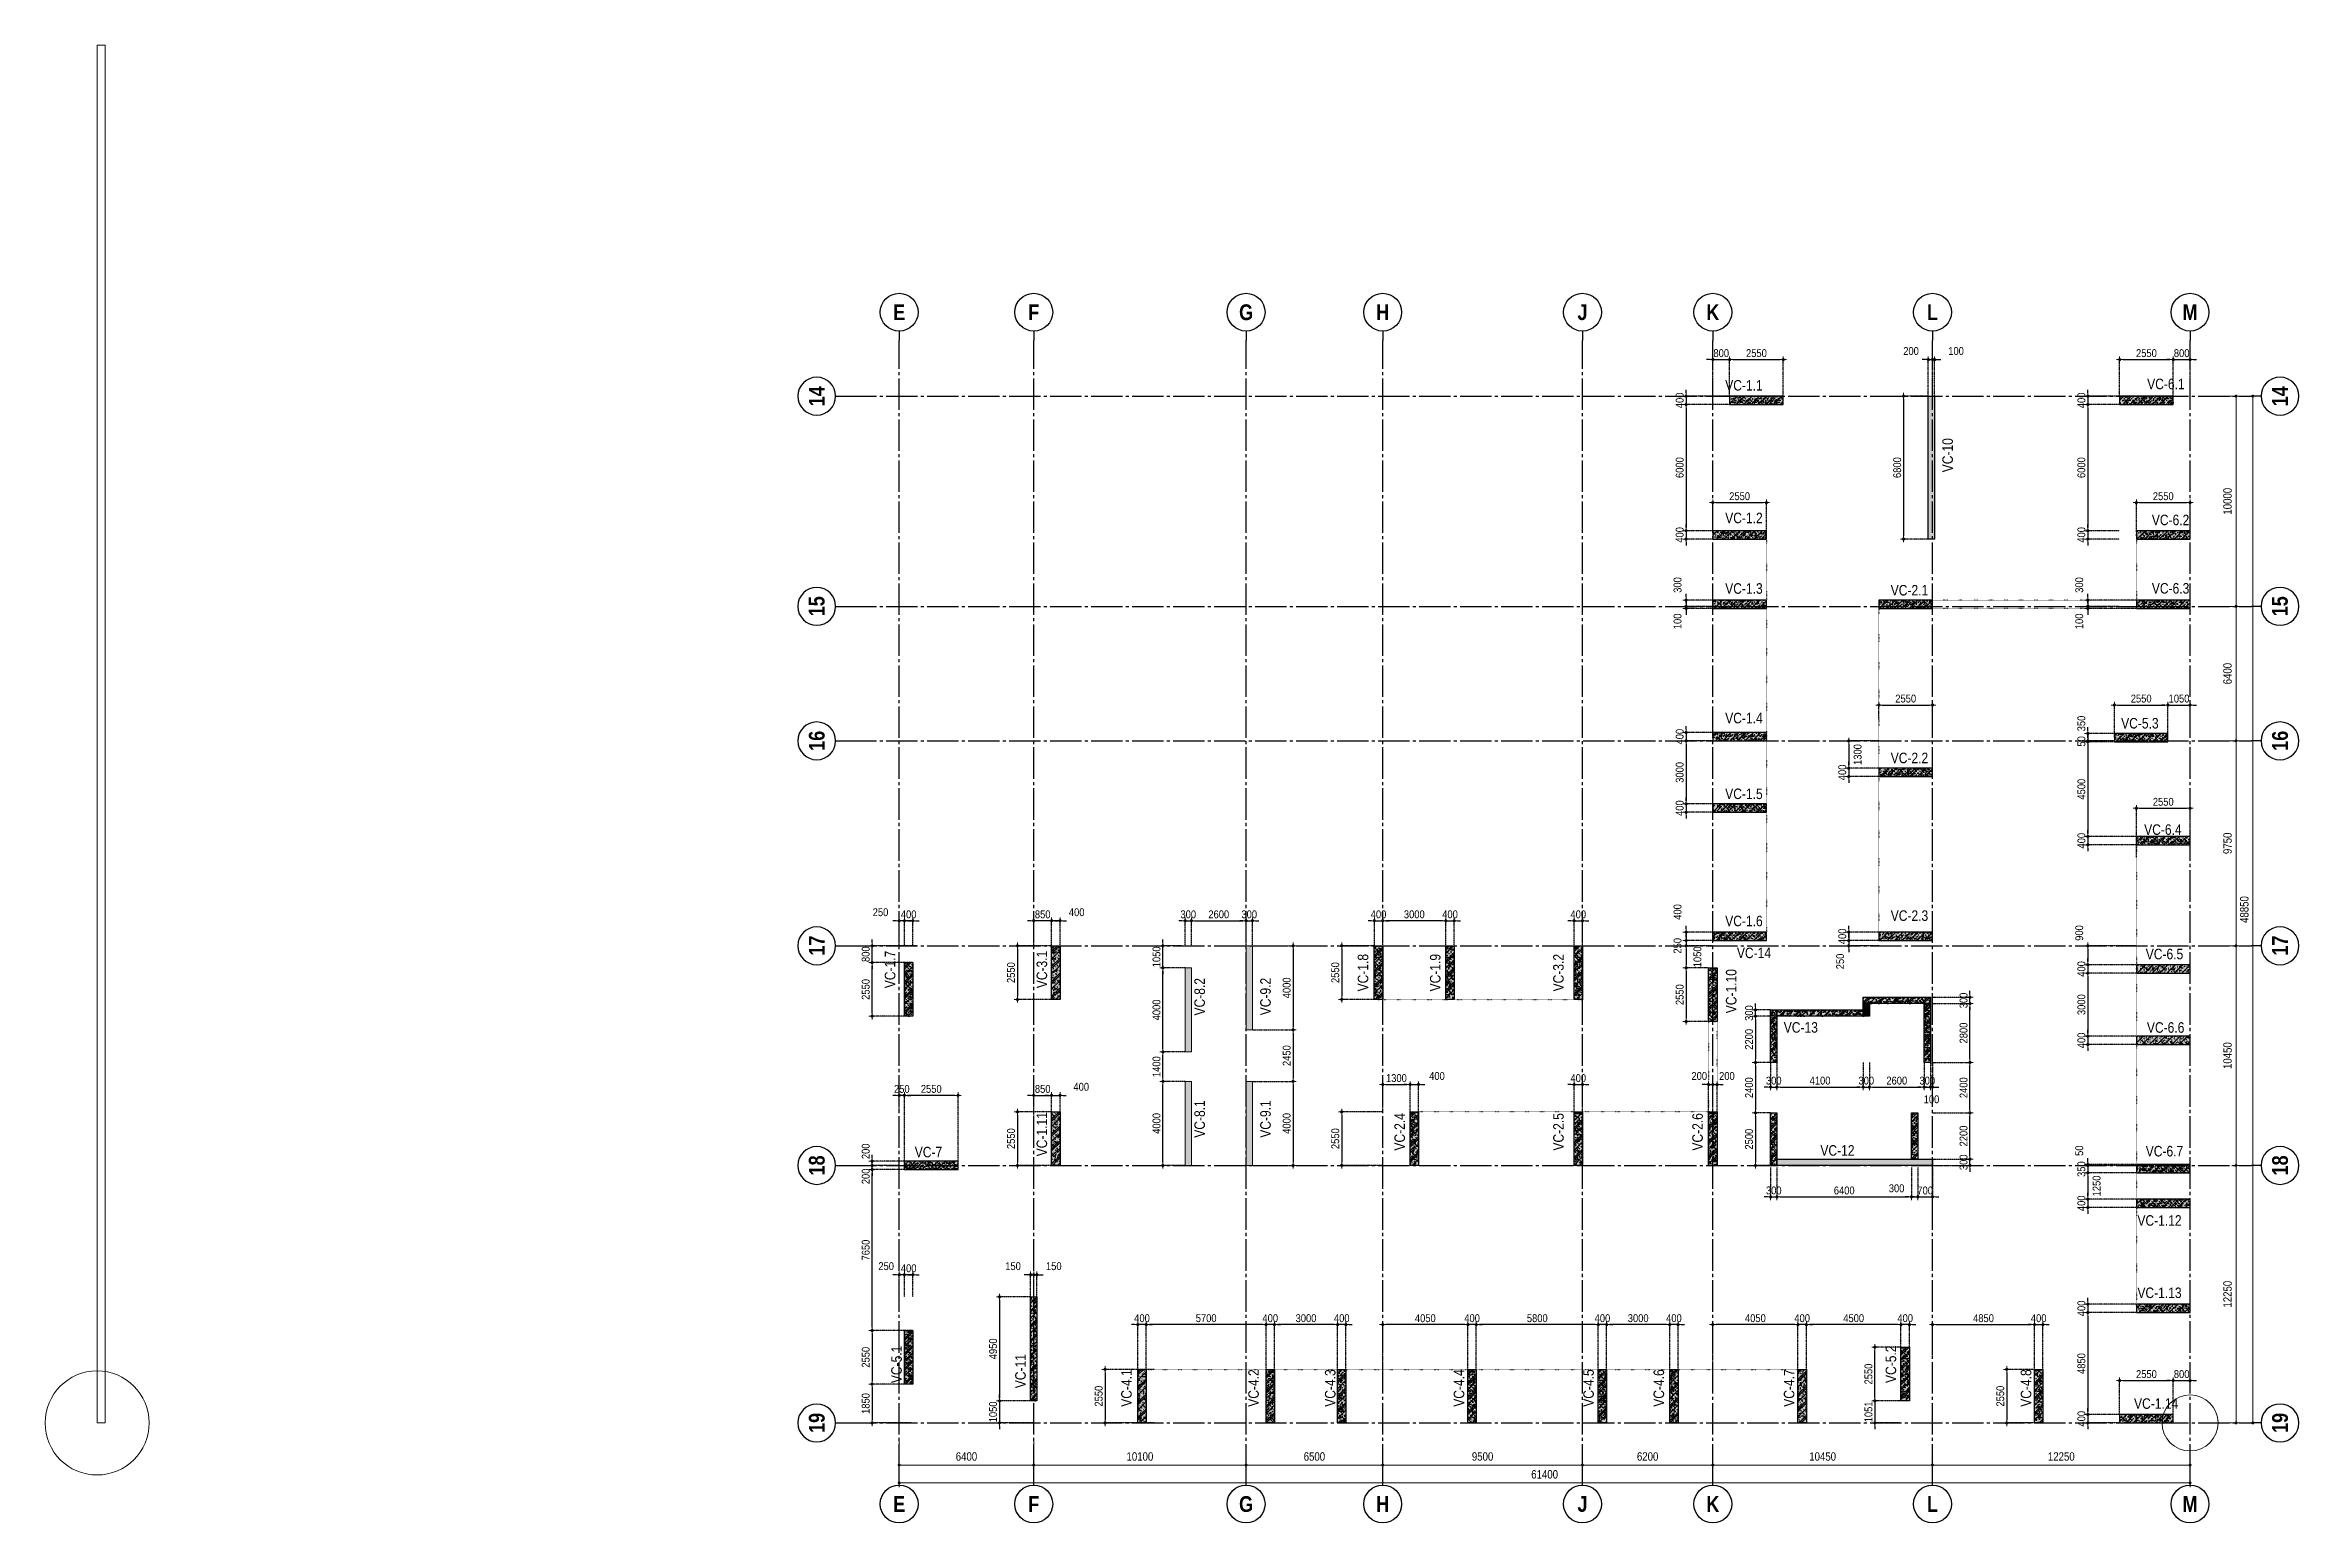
# Model space of a CAD drawing. Header units: millimetres. Extents: x -3973692 to -2843767, y 592734 to 838475.
# Drawn here: x -3350971 to -3243767, y 605224 to 675534 of the extents above; entities that cross this region are included whole.
import ezdxf
from ezdxf.enums import TextEntityAlignment as Align

# ---------------------------------------------------------------- set-up
doc = ezdxf.new("R2010")
doc.units = ezdxf.units.MM
doc.header["$MEASUREMENT"] = 0
doc.header["$PDMODE"] = 3
doc.header["$PDSIZE"] = -20
for name, pattern in [('CHG_XX_Luoi truc-Block C$0$MB_Luoi truc-150-TWC$0$Center101', [13, 10, -1, 1, -1]), ('DIVIDE2', [15.875, 6.35, -3.175, 0, -3.175, 0, -3.175]), ('DOT2', [0.125, 0, -0.125]), ('HIDDEN5', [2.8375, 1.25, -1.5875])]:
    doc.linetypes.add(name, pattern=pattern)
doc.layers.get('0').update_dxf_attribs({"lineweight": 9})
doc.layers.get('Defpoints').update_dxf_attribs({"color": 10, "lineweight": 0})
for name, color, linetype, lineweight in [("'S_General_Dim_1", 1, 'Continuous', 18), ("'S_General_Divide_3 Intermediate", 3, 'DIVIDE2', 40), ('CHG_XX_Cot_Block C-T2-3$0$Ap0302_PC', 150, 'Continuous', 9), ('CHG_XX_Cot_Block C-T2-3$0$Dim 200', 1, 'Continuous', 5), ('CHG_XX_Luoi truc-Block C$0$Dim 200', 1, 'Continuous', 5), ('TEXT', 7, 'Continuous', 15)]:
    doc.layers.add(name, color=color, linetype=linetype, lineweight=lineweight)
for name, color, linetype in [('CHG_XX_Cot_Block C-T2-3$0$mb_cot tang 1-3$0$Concrete Line', 6, 'Continuous'), ('CHG_XX_Cot_Block C-T2-3$0$mb_cot tang 4-8 twc$0$Concrete Hatch', 218, 'Continuous'), ('CHG_XX_Cot_Block C-T2-3$0$mb_cot tang 4-8 twc$0$Concrete Line', 6, 'Continuous'), ('CHG_XX_Cot_Block C-T2-3$0$mb_cot tang 4-8 twc$0$Concrete Solid', 216, 'Continuous'), ('CHG_XX_Luoi truc-Block C$0$MB_Luoi truc-150-TWC$0$Grid', 34, 'Continuous'), ('CHG_XX_Luoi truc-Block C$0$MB_Luoi truc-150-TWC$0$Grid Line', 251, 'CHG_XX_Luoi truc-Block C$0$MB_Luoi truc-150-TWC$0$Center101'), ('dim', 1, 'Continuous')]:
    doc.layers.add(name, color=color, linetype=linetype)
doc.styles.add('arial', font='arial.ttf', dxfattribs={"width": 0.85})
doc.styles.add('CHG_XX_Luoi truc-Block C$0$MB_Luoi truc-150-TWC$0$Grid A-F$0$VNI-HelveCB', font='')
doc.styles.add('CHG_XX_Luoi truc-Block C$0$Star-HelCon', font='')
doc.styles.add('TTP-HelCon', font='')
doc.styles.get('CHG_XX_Luoi truc-Block C$0$MB_Luoi truc-150-TWC$0$Grid A-F$0$VNI-HelveCB').set_extended_font_data('VNI-Helve-Condense', bold=True)
doc.styles.get('CHG_XX_Luoi truc-Block C$0$Star-HelCon').set_extended_font_data('VNI-Helve-Condense')
doc.styles.get('TTP-HelCon').set_extended_font_data('VNI-Helve-Condense')
doc.dimstyles.new('150', dxfattribs={"dimscale": 150, "dimtxt": 2.5, "dimasz": 1, "dimexe": 0, "dimexo": 0, "dimgap": 0.75, "dimtad": 1, "dimdec": 0, "dimzin": 9, "dimdsep": 46, "dimtxsty": 'arial', "dimblk1": 'DIMDOT', "dimblk2": 'DIMDOT', "dimsah": 1, "dimcen": 2, "dimdle": 3, "dimclre": 8, "dimclrt": 2, "dimadec": 0, "dimazin": 0, "dimtfac": 1, "dimtdec": 0, "dimtix": 1, "dimtmove": 2, "dimatfit": 3, "dimldrblk": 'DIMPIJL', "dimfxl": 1, "dimtvp": 1.8, "dimtolj": 1, "dimtzin": 0, "dimarcsym": 0})
doc.dimstyles.new('CHG_XX_Luoi truc-Block C$0$Dim 200', dxfattribs={"dimscale": 200, "dimtxt": 2, "dimasz": 0.7, "dimexe": 1, "dimexo": 1, "dimgap": 1, "dimtad": 1, "dimdec": 0, "dimzin": 12, "dimdsep": 46, "dimtxsty": 'CHG_XX_Luoi truc-Block C$0$Star-HelCon', "dimblk": 'CHG_XX_Luoi truc-Block C$0$_Dot', "dimcen": 1, "dimclrd": 256, "dimclre": 256, "dimclrt": 3, "dimadec": 0, "dimazin": 0, "dimtfac": 1, "dimtdec": 0, "dimtix": 1, "dimtmove": 2, "dimatfit": 3, "dimldrblk": 'CHG_XX_Luoi truc-Block C$0$HTT Arrow 30', "dimfxl": 1, "dimtolj": 1, "dimtzin": 0, "dimarcsym": 0})

msp = doc.modelspace()

# ---------------------------------------------------------------- blocks, each defined once
blk = doc.blocks.new('CHG_XX_Luoi truc-Block C$0$_Dot')
at = {"color": 0, "linetype": 'ByBlock', "lineweight": -2}
blk.add_line((-0.5, 0), (-1, 0), dxfattribs=at)
at = {"color": 0, "linetype": 'ByBlock', "const_width": 0.5}
blk.add_lwpolyline([(-0.25, 0, 1), (0.25, 0, 1)], format="xyb", close=True, dxfattribs=at)
blk = doc.blocks.new('*D3095')
at = {"layer": 'CHG_XX_Luoi truc-Block C$0$Dim 200', "lineweight": -2, "transparency": 16777216}
for p, q in [((8004543, 947525), (8004543, 946191)), ((8010943, 947525), (8010943, 946191)), ((8004683, 946391), (8010803, 946391))]:
    blk.add_line(p, q, dxfattribs=at)
at = {"layer": 'Defpoints', "color": 0, "transparency": 16777216}
for p in [(8004543, 947725), (8010943, 947725), (8010943, 946391)]:
    blk.add_point(p, dxfattribs=at)
at = {"layer": 'CHG_XX_Luoi truc-Block C$0$Dim 200', "lineweight": -2, "transparency": 16777216, "xscale": 140, "yscale": 140, "zscale": 140, "rotation": 180}
blk.add_blockref('CHG_XX_Luoi truc-Block C$0$_Dot', (8004543, 946391), dxfattribs=at)
at = {"layer": 'CHG_XX_Luoi truc-Block C$0$Dim 200', "lineweight": -2, "transparency": 16777216, "xscale": 140, "yscale": 140, "zscale": 140}
blk.add_blockref('CHG_XX_Luoi truc-Block C$0$_Dot', (8010943, 946391), dxfattribs=at)
at = {"layer": 'CHG_XX_Luoi truc-Block C$0$Dim 200', "color": 3, "transparency": 16777216, "insert": (8007743, 946795), "char_height": 400, "attachment_point": 5, "style": 'CHG_XX_Luoi truc-Block C$0$Star-HelCon'}
blk.add_mtext('\\A1;6400', dxfattribs=at)
blk = doc.blocks.new('CHG_XX_Luoi truc-Block C$0$HTT Arrow 30')
blk.add_hatch(color=256).paths.add_polyline_path([(-2.5, 0.375), (-2.5, -0.375), (0, 0)])
at = {"color": 0, "linetype": 'ByBlock', "lineweight": -2}
for p, q in [((0, 0), (-2.5, 0.375)), ((-2.5, -0.375), (-2.5, 0.375)), ((0, 0), (-2.5, -0.375))]:
    blk.add_line(p, q, dxfattribs=at)
blk = doc.blocks.new('*D3096')
at = {"layer": 'CHG_XX_Luoi truc-Block C$0$Dim 200', "lineweight": -2, "transparency": 16777216}
for p, q in [((8010943, 947525), (8010943, 946191)), ((8021043, 946865), (8021043, 946191)), ((8011083, 946391), (8020903, 946391))]:
    blk.add_line(p, q, dxfattribs=at)
at = {"layer": 'Defpoints', "color": 0, "transparency": 16777216}
for p in [(8010943, 947725), (8021043, 947065), (8021043, 946391)]:
    blk.add_point(p, dxfattribs=at)
at = {"layer": 'CHG_XX_Luoi truc-Block C$0$Dim 200', "lineweight": -2, "transparency": 16777216, "xscale": 140, "yscale": 140, "zscale": 140, "rotation": 180}
blk.add_blockref('CHG_XX_Luoi truc-Block C$0$_Dot', (8010943, 946391), dxfattribs=at)
at = {"layer": 'CHG_XX_Luoi truc-Block C$0$Dim 200', "lineweight": -2, "transparency": 16777216, "xscale": 140, "yscale": 140, "zscale": 140}
blk.add_blockref('CHG_XX_Luoi truc-Block C$0$_Dot', (8021043, 946391), dxfattribs=at)
at = {"layer": 'CHG_XX_Luoi truc-Block C$0$Dim 200', "color": 3, "transparency": 16777216, "insert": (8015993, 946795), "char_height": 400, "attachment_point": 5, "style": 'CHG_XX_Luoi truc-Block C$0$Star-HelCon'}
blk.add_mtext('\\A1;10100', dxfattribs=at)
blk = doc.blocks.new('*D3097')
at = {"layer": 'CHG_XX_Luoi truc-Block C$0$Dim 200', "lineweight": -2, "transparency": 16777216}
for p, q in [((8021043, 946865), (8021043, 946191)), ((8027543, 946865), (8027543, 946191)), ((8021183, 946391), (8027403, 946391))]:
    blk.add_line(p, q, dxfattribs=at)
at = {"layer": 'Defpoints', "color": 0, "transparency": 16777216}
for p in [(8021043, 947065), (8027543, 947065), (8027543, 946391)]:
    blk.add_point(p, dxfattribs=at)
at = {"layer": 'CHG_XX_Luoi truc-Block C$0$Dim 200', "lineweight": -2, "transparency": 16777216, "xscale": 140, "yscale": 140, "zscale": 140, "rotation": 180}
blk.add_blockref('CHG_XX_Luoi truc-Block C$0$_Dot', (8021043, 946391), dxfattribs=at)
at = {"layer": 'CHG_XX_Luoi truc-Block C$0$Dim 200', "lineweight": -2, "transparency": 16777216, "xscale": 140, "yscale": 140, "zscale": 140}
blk.add_blockref('CHG_XX_Luoi truc-Block C$0$_Dot', (8027543, 946391), dxfattribs=at)
at = {"layer": 'CHG_XX_Luoi truc-Block C$0$Dim 200', "color": 3, "transparency": 16777216, "insert": (8024293, 946795), "char_height": 400, "attachment_point": 5, "style": 'CHG_XX_Luoi truc-Block C$0$Star-HelCon'}
blk.add_mtext('\\A1;6500', dxfattribs=at)
blk = doc.blocks.new('*D3098')
at = {"layer": 'CHG_XX_Luoi truc-Block C$0$Dim 200', "lineweight": -2, "transparency": 16777216}
for p, q in [((8027543, 946865), (8027543, 946191)), ((8037043, 946865), (8037043, 946191)), ((8027683, 946391), (8036903, 946391))]:
    blk.add_line(p, q, dxfattribs=at)
at = {"layer": 'Defpoints', "color": 0, "transparency": 16777216}
for p in [(8027543, 947065), (8037043, 947065), (8037043, 946391)]:
    blk.add_point(p, dxfattribs=at)
at = {"layer": 'CHG_XX_Luoi truc-Block C$0$Dim 200', "lineweight": -2, "transparency": 16777216, "xscale": 140, "yscale": 140, "zscale": 140, "rotation": 180}
blk.add_blockref('CHG_XX_Luoi truc-Block C$0$_Dot', (8027543, 946391), dxfattribs=at)
at = {"layer": 'CHG_XX_Luoi truc-Block C$0$Dim 200', "lineweight": -2, "transparency": 16777216, "xscale": 140, "yscale": 140, "zscale": 140}
blk.add_blockref('CHG_XX_Luoi truc-Block C$0$_Dot', (8037043, 946391), dxfattribs=at)
at = {"layer": 'CHG_XX_Luoi truc-Block C$0$Dim 200', "color": 3, "transparency": 16777216, "insert": (8032293, 946795), "char_height": 400, "attachment_point": 5, "style": 'CHG_XX_Luoi truc-Block C$0$Star-HelCon'}
blk.add_mtext('\\A1;9500', dxfattribs=at)
blk = doc.blocks.new('*D3099')
at = {"layer": 'CHG_XX_Luoi truc-Block C$0$Dim 200', "lineweight": -2, "transparency": 16777216}
for p, q in [((8037043, 946865), (8037043, 946191)), ((8043243, 946865), (8043243, 946191)), ((8037183, 946391), (8043103, 946391))]:
    blk.add_line(p, q, dxfattribs=at)
at = {"layer": 'Defpoints', "color": 0, "transparency": 16777216}
for p in [(8037043, 947065), (8043243, 947065), (8043243, 946391)]:
    blk.add_point(p, dxfattribs=at)
at = {"layer": 'CHG_XX_Luoi truc-Block C$0$Dim 200', "lineweight": -2, "transparency": 16777216, "xscale": 140, "yscale": 140, "zscale": 140, "rotation": 180}
blk.add_blockref('CHG_XX_Luoi truc-Block C$0$_Dot', (8037043, 946391), dxfattribs=at)
at = {"layer": 'CHG_XX_Luoi truc-Block C$0$Dim 200', "lineweight": -2, "transparency": 16777216, "xscale": 140, "yscale": 140, "zscale": 140}
blk.add_blockref('CHG_XX_Luoi truc-Block C$0$_Dot', (8043243, 946391), dxfattribs=at)
at = {"layer": 'CHG_XX_Luoi truc-Block C$0$Dim 200', "color": 3, "transparency": 16777216, "insert": (8040143, 946795), "char_height": 400, "attachment_point": 5, "style": 'CHG_XX_Luoi truc-Block C$0$Star-HelCon'}
blk.add_mtext('\\A1;6200', dxfattribs=at)
blk = doc.blocks.new('*D3086')
at = {"layer": 'CHG_XX_Luoi truc-Block C$0$Dim 200', "lineweight": -2, "transparency": 16777216}
for p, q in [((8043243, 946865), (8043243, 946191)), ((8053693, 946865), (8053693, 946191)), ((8043383, 946391), (8053553, 946391))]:
    blk.add_line(p, q, dxfattribs=at)
at = {"layer": 'Defpoints', "color": 0, "transparency": 16777216}
for p in [(8043243, 947065), (8053693, 947065), (8053693, 946391)]:
    blk.add_point(p, dxfattribs=at)
at = {"layer": 'CHG_XX_Luoi truc-Block C$0$Dim 200', "lineweight": -2, "transparency": 16777216, "xscale": 140, "yscale": 140, "zscale": 140, "rotation": 180}
blk.add_blockref('CHG_XX_Luoi truc-Block C$0$_Dot', (8043243, 946391), dxfattribs=at)
at = {"layer": 'CHG_XX_Luoi truc-Block C$0$Dim 200', "lineweight": -2, "transparency": 16777216, "xscale": 140, "yscale": 140, "zscale": 140}
blk.add_blockref('CHG_XX_Luoi truc-Block C$0$_Dot', (8053693, 946391), dxfattribs=at)
at = {"layer": 'CHG_XX_Luoi truc-Block C$0$Dim 200', "color": 3, "transparency": 16777216, "insert": (8048468, 946795), "char_height": 400, "attachment_point": 5, "style": 'CHG_XX_Luoi truc-Block C$0$Star-HelCon'}
blk.add_mtext('\\A1;10450', dxfattribs=at)
blk = doc.blocks.new('*D3087')
at = {"layer": 'CHG_XX_Luoi truc-Block C$0$Dim 200', "lineweight": -2, "transparency": 16777216}
for p, q in [((8053693, 946865), (8053693, 946191)), ((8065943, 946839), (8065943, 946191)), ((8053833, 946391), (8065803, 946391))]:
    blk.add_line(p, q, dxfattribs=at)
at = {"layer": 'Defpoints', "color": 0, "transparency": 16777216}
for p in [(8053693, 947065), (8065943, 947039), (8065943, 946391)]:
    blk.add_point(p, dxfattribs=at)
at = {"layer": 'CHG_XX_Luoi truc-Block C$0$Dim 200', "lineweight": -2, "transparency": 16777216, "xscale": 140, "yscale": 140, "zscale": 140, "rotation": 180}
blk.add_blockref('CHG_XX_Luoi truc-Block C$0$_Dot', (8053693, 946391), dxfattribs=at)
at = {"layer": 'CHG_XX_Luoi truc-Block C$0$Dim 200', "lineweight": -2, "transparency": 16777216, "xscale": 140, "yscale": 140, "zscale": 140}
blk.add_blockref('CHG_XX_Luoi truc-Block C$0$_Dot', (8065943, 946391), dxfattribs=at)
at = {"layer": 'CHG_XX_Luoi truc-Block C$0$Dim 200', "color": 3, "transparency": 16777216, "insert": (8059818, 946795), "char_height": 400, "attachment_point": 5, "style": 'CHG_XX_Luoi truc-Block C$0$Star-HelCon'}
blk.add_mtext('\\A1;12250', dxfattribs=at)
blk = doc.blocks.new('*D3088')
at = {"layer": 'CHG_XX_Luoi truc-Block C$0$Dim 200', "lineweight": -2, "transparency": 16777216}
for p, q in [((8004543, 946334), (8004543, 945342)), ((8065943, 946334), (8065943, 945342)), ((8004683, 945542), (8065803, 945542))]:
    blk.add_line(p, q, dxfattribs=at)
at = {"layer": 'Defpoints', "color": 0, "transparency": 16777216}
for p in [(8004543, 946534), (8065943, 946534), (8065943, 945542)]:
    blk.add_point(p, dxfattribs=at)
at = {"layer": 'CHG_XX_Luoi truc-Block C$0$Dim 200', "lineweight": -2, "transparency": 16777216, "xscale": 140, "yscale": 140, "zscale": 140, "rotation": 180}
blk.add_blockref('CHG_XX_Luoi truc-Block C$0$_Dot', (8004543, 945542), dxfattribs=at)
at = {"layer": 'CHG_XX_Luoi truc-Block C$0$Dim 200', "lineweight": -2, "transparency": 16777216, "xscale": 140, "yscale": 140, "zscale": 140}
blk.add_blockref('CHG_XX_Luoi truc-Block C$0$_Dot', (8065943, 945542), dxfattribs=at)
at = {"layer": 'CHG_XX_Luoi truc-Block C$0$Dim 200', "color": 3, "transparency": 16777216, "insert": (8035243, 945946), "char_height": 400, "attachment_point": 5, "style": 'CHG_XX_Luoi truc-Block C$0$Star-HelCon'}
blk.add_mtext('\\A1;61400', dxfattribs=at)
blk = doc.blocks.new('*D3089')
at = {"layer": 'CHG_XX_Luoi truc-Block C$0$Dim 200', "lineweight": -2, "transparency": 16777216}
for p, q in [((8067040, 997244), (8068331, 997244)), ((8068131, 997104), (8068131, 987384)), ((8067040, 987244), (8068331, 987244))]:
    blk.add_line(p, q, dxfattribs=at)
at = {"layer": 'Defpoints', "color": 0, "transparency": 16777216}
for p in [(8066840, 997244), (8066840, 987244), (8068131, 987244)]:
    blk.add_point(p, dxfattribs=at)
at = {"layer": 'CHG_XX_Luoi truc-Block C$0$Dim 200', "lineweight": -2, "transparency": 16777216, "xscale": 140, "yscale": 140, "zscale": 140}
for p, rotation in [((8068131, 997244), 90), ((8068131, 987244), 270)]:
    blk.add_blockref('CHG_XX_Luoi truc-Block C$0$_Dot', p, dxfattribs=dict(at, rotation=rotation))
at = {"layer": 'CHG_XX_Luoi truc-Block C$0$Dim 200', "color": 3, "transparency": 16777216, "insert": (8067727, 992244), "char_height": 400, "attachment_point": 5, "rotation": 90, "style": 'CHG_XX_Luoi truc-Block C$0$Star-HelCon'}
blk.add_mtext('\\A1;10000', dxfattribs=at)
blk = doc.blocks.new('*D3090')
at = {"layer": 'CHG_XX_Luoi truc-Block C$0$Dim 200', "lineweight": -2, "transparency": 16777216}
for p, q in [((8067040, 987244), (8068331, 987244)), ((8068131, 987104), (8068131, 980984)), ((8067460, 980844), (8068331, 980844))]:
    blk.add_line(p, q, dxfattribs=at)
at = {"layer": 'Defpoints', "color": 0, "transparency": 16777216}
for p in [(8066840, 987244), (8067260, 980844), (8068131, 980844)]:
    blk.add_point(p, dxfattribs=at)
at = {"layer": 'CHG_XX_Luoi truc-Block C$0$Dim 200', "lineweight": -2, "transparency": 16777216, "xscale": 140, "yscale": 140, "zscale": 140}
for p, rotation in [((8068131, 987244), 90), ((8068131, 980844), 270)]:
    blk.add_blockref('CHG_XX_Luoi truc-Block C$0$_Dot', p, dxfattribs=dict(at, rotation=rotation))
at = {"layer": 'CHG_XX_Luoi truc-Block C$0$Dim 200', "color": 3, "transparency": 16777216, "insert": (8067727, 984044), "char_height": 400, "attachment_point": 5, "rotation": 90, "style": 'CHG_XX_Luoi truc-Block C$0$Star-HelCon'}
blk.add_mtext('\\A1;6400', dxfattribs=at)
blk = doc.blocks.new('*D3091')
at = {"layer": 'CHG_XX_Luoi truc-Block C$0$Dim 200', "lineweight": -2, "transparency": 16777216}
for p, q in [((8067460, 980844), (8068331, 980844)), ((8068131, 980704), (8068131, 971234)), ((8067792, 971094), (8068331, 971094))]:
    blk.add_line(p, q, dxfattribs=at)
at = {"layer": 'Defpoints', "color": 0, "transparency": 16777216}
for p in [(8067260, 980844), (8067592, 971094), (8068131, 971094)]:
    blk.add_point(p, dxfattribs=at)
at = {"layer": 'CHG_XX_Luoi truc-Block C$0$Dim 200', "lineweight": -2, "transparency": 16777216, "xscale": 140, "yscale": 140, "zscale": 140}
for p, rotation in [((8068131, 980844), 90), ((8068131, 971094), 270)]:
    blk.add_blockref('CHG_XX_Luoi truc-Block C$0$_Dot', p, dxfattribs=dict(at, rotation=rotation))
at = {"layer": 'CHG_XX_Luoi truc-Block C$0$Dim 200', "color": 3, "transparency": 16777216, "insert": (8067727, 975969), "char_height": 400, "attachment_point": 5, "rotation": 90, "style": 'CHG_XX_Luoi truc-Block C$0$Star-HelCon'}
blk.add_mtext('\\A1;9750', dxfattribs=at)
blk = doc.blocks.new('*D3092')
at = {"layer": 'CHG_XX_Luoi truc-Block C$0$Dim 200', "lineweight": -2, "transparency": 16777216}
for p, q in [((8067792, 971094), (8068331, 971094)), ((8068131, 970954), (8068131, 960784)), ((8067924, 960644), (8068331, 960644))]:
    blk.add_line(p, q, dxfattribs=at)
at = {"layer": 'Defpoints', "color": 0, "transparency": 16777216}
for p in [(8067592, 971094), (8067724, 960644), (8068131, 960644)]:
    blk.add_point(p, dxfattribs=at)
at = {"layer": 'CHG_XX_Luoi truc-Block C$0$Dim 200', "lineweight": -2, "transparency": 16777216, "xscale": 140, "yscale": 140, "zscale": 140}
for p, rotation in [((8068131, 971094), 90), ((8068131, 960644), 270)]:
    blk.add_blockref('CHG_XX_Luoi truc-Block C$0$_Dot', p, dxfattribs=dict(at, rotation=rotation))
at = {"layer": 'CHG_XX_Luoi truc-Block C$0$Dim 200', "color": 3, "transparency": 16777216, "insert": (8067727, 965869), "char_height": 400, "attachment_point": 5, "rotation": 90, "style": 'CHG_XX_Luoi truc-Block C$0$Star-HelCon'}
blk.add_mtext('\\A1;10450', dxfattribs=at)
blk = doc.blocks.new('*D3093')
at = {"layer": 'CHG_XX_Luoi truc-Block C$0$Dim 200', "lineweight": -2, "transparency": 16777216}
for p, q in [((8067924, 960644), (8068331, 960644)), ((8068131, 960504), (8068131, 948534)), ((8067610, 948394), (8068331, 948394))]:
    blk.add_line(p, q, dxfattribs=at)
at = {"layer": 'Defpoints', "color": 0, "transparency": 16777216}
for p in [(8067724, 960644), (8067410, 948394), (8068131, 948394)]:
    blk.add_point(p, dxfattribs=at)
at = {"layer": 'CHG_XX_Luoi truc-Block C$0$Dim 200', "lineweight": -2, "transparency": 16777216, "xscale": 140, "yscale": 140, "zscale": 140}
for p, rotation in [((8068131, 960644), 90), ((8068131, 948394), 270)]:
    blk.add_blockref('CHG_XX_Luoi truc-Block C$0$_Dot', p, dxfattribs=dict(at, rotation=rotation))
at = {"layer": 'CHG_XX_Luoi truc-Block C$0$Dim 200', "color": 3, "transparency": 16777216, "insert": (8067727, 954519), "char_height": 400, "attachment_point": 5, "rotation": 90, "style": 'CHG_XX_Luoi truc-Block C$0$Star-HelCon'}
blk.add_mtext('\\A1;12250', dxfattribs=at)
blk = doc.blocks.new('*D3094')
at = {"layer": 'CHG_XX_Luoi truc-Block C$0$Dim 200', "lineweight": -2, "transparency": 16777216}
for p, q in [((8067887, 997244), (8069131, 997244)), ((8068931, 997104), (8068931, 948534)), ((8067887, 948394), (8069131, 948394))]:
    blk.add_line(p, q, dxfattribs=at)
at = {"layer": 'Defpoints', "color": 0, "transparency": 16777216}
for p in [(8067687, 997244), (8067687, 948394), (8068931, 948394)]:
    blk.add_point(p, dxfattribs=at)
at = {"layer": 'CHG_XX_Luoi truc-Block C$0$Dim 200', "lineweight": -2, "transparency": 16777216, "xscale": 140, "yscale": 140, "zscale": 140}
for p, rotation in [((8068931, 997244), 90), ((8068931, 948394), 270)]:
    blk.add_blockref('CHG_XX_Luoi truc-Block C$0$_Dot', p, dxfattribs=dict(at, rotation=rotation))
at = {"layer": 'CHG_XX_Luoi truc-Block C$0$Dim 200', "color": 3, "transparency": 16777216, "insert": (8068526, 972819), "char_height": 400, "attachment_point": 5, "rotation": 90, "style": 'CHG_XX_Luoi truc-Block C$0$Star-HelCon'}
blk.add_mtext('\\A1;48850', dxfattribs=at)
blk = doc.blocks.new('*U3101')
at = {"layer": 'CHG_XX_Luoi truc-Block C$0$MB_Luoi truc-150-TWC$0$Grid', "lineweight": -2}
for p, q in [((0, 449), (0, 446)), ((0, -3), (0, 0))]:
    blk.add_line(p, q, dxfattribs=at)
for centre in [(0, 455), (0, -9)]:
    blk.add_circle(centre, 6, dxfattribs=at)
at = {"layer": 'CHG_XX_Luoi truc-Block C$0$MB_Luoi truc-150-TWC$0$Grid Line'}
blk.add_line((0, 0), (0, 446), dxfattribs=at)
at = {"layer": 'CHG_XX_Luoi truc-Block C$0$MB_Luoi truc-150-TWC$0$Grid', "lineweight": -2, "style": 'CHG_XX_Luoi truc-Block C$0$MB_Luoi truc-150-TWC$0$Grid A-F$0$VNI-HelveCB'}
for tag, p in [('GRIDSUB', (0, 455)), ('GRID', (0, -9))]:
    blk.add_attdef(tag, text='', height=5, dxfattribs=at).set_placement(p, align=Align.MIDDLE)
blk = doc.blocks.new('*U3103')
at = {"layer": 'CHG_XX_Luoi truc-Block C$0$MB_Luoi truc-150-TWC$0$Grid', "lineweight": -2}
for p, q in [((0, 363), (0, 360)), ((0, -3), (0, 0))]:
    blk.add_line(p, q, dxfattribs=at)
for centre in [(0, 369), (0, -9)]:
    blk.add_circle(centre, 6, dxfattribs=at)
at = {"layer": 'CHG_XX_Luoi truc-Block C$0$MB_Luoi truc-150-TWC$0$Grid Line'}
blk.add_line((0, 0), (0, 360), dxfattribs=at)
at = {"layer": 'CHG_XX_Luoi truc-Block C$0$MB_Luoi truc-150-TWC$0$Grid', "lineweight": -2, "style": 'CHG_XX_Luoi truc-Block C$0$MB_Luoi truc-150-TWC$0$Grid A-F$0$VNI-HelveCB'}
for tag, p in [('GRIDSUB', (0, 369)), ('GRID', (0, -9))]:
    blk.add_attdef(tag, text='', height=5, dxfattribs=at).set_placement(p, align=Align.MIDDLE)
blk = doc.blocks.new('*U3102')
at = {"layer": 'CHG_XX_Luoi truc-Block C$0$MB_Luoi truc-150-TWC$0$Grid', "lineweight": -2}
for p, q in [((0, 363), (0, 360)), ((0, -3), (0, 0))]:
    blk.add_line(p, q, dxfattribs=at)
for centre in [(0, 369), (0, -9)]:
    blk.add_circle(centre, 6, dxfattribs=at)
at = {"layer": 'CHG_XX_Luoi truc-Block C$0$MB_Luoi truc-150-TWC$0$Grid Line'}
blk.add_line((0, 0), (0, 360), dxfattribs=at)
at = {"layer": 'CHG_XX_Luoi truc-Block C$0$MB_Luoi truc-150-TWC$0$Grid', "lineweight": -2, "style": 'CHG_XX_Luoi truc-Block C$0$MB_Luoi truc-150-TWC$0$Grid A-F$0$VNI-HelveCB'}
for tag, p in [('GRIDSUB', (0, 369)), ('GRID', (0, -9))]:
    blk.add_attdef(tag, text='', height=5, dxfattribs=at).set_placement(p, align=Align.MIDDLE)
blk = doc.blocks.new('*U3068')
at = {"layer": 'CHG_XX_Cot_Block C-T2-3$0$mb_cot tang 4-8 twc$0$Concrete Hatch'}
h = blk.add_hatch(dxfattribs=at)
h.set_pattern_fill('CONCRETE', color=256, scale=50, style=0, pattern_type=2)
h.set_pattern_definition([(45, (-250, 7050), (-176.777, 176.777), []), (45, (-250, 7100), (-353.553, 353.553), []), (50, (-250, 7050), (358.63, -31.376), [37.5, -412.5]), (355, (-250, 7050), (-69.376, 376.096), [30, -330]), (100.4514, (-220.1, 7047.4), (289.255, 344.72), [31.87, -350.571]), (46.184, (-250, 7150), (533.62, -82.76), [56.25, -618.75]), (96.636, (-205.53, 7143.1), (467.33, 487.06), [47.805, -525.856]), (351.184, (-250, 7150), (467.33, 487.06), [45, -495]), (21, (-200, 7125), (298.454, -201.31), [37.5, -412.5]), (326, (-200, 7125), (121.658, 362.575), [30, -330]), (71.4514, (-175.13, 7108.22), (420.111, 161.265), [31.87, -350.571]), (37.5, (-250, 7050), (6.08, 166.447), [0, -326, 0, -335, 0, -331.25]), (7.5, (-250, 7050), (131.5348, 197.206), [0, -191, 0, -318.5, 0, -126.25]), (327.5, (-361.5, 7050), (266.9112, -11.2774), [0, -125, 0, -390, 0, -517.5]), (317.5, (-411.5, 7050), (291.593, 50.0525), [0, -162.5, 0, -259, 0, -367.5]), (0, (-75, 7225), (0, 875), [87.5, -787.5]), (0, (187.5, 7400), (0, 875), [87.5, -787.5]), (0, (12.5, 7750), (0, 875), [87.5, -350, 87.5, -350]), (90, (-75, 7225), (-875, 5e-14), [87.5, -787.5]), (90, (12.5, 7750), (-875, 5e-14), [87.5, -787.5]), (90, (275, 7400), (-875, 5e-14), [87.5, -787.5]), (90, (450, 7662.5), (-875, 5e-14), [87.5, -787.5]), (135, (12.5, 7225), (-875.016, 9e-14), [123.76, -1113.7]), (135, (100, 7750), (-875.016, 9e-14), [123.76, -1113.7]), (45, (187.5, 7400), (9e-14, 875.016), [123.76, -247.485, 123.76, -742.455]), (0, (-425, 7050), (87.5, 87.5), [-175, 0])])
h.paths.add_polyline_path([(-250, 7250), (-250, -150), (50, -150), (50, 7250)])
at = {"layer": 'CHG_XX_Cot_Block C-T2-3$0$mb_cot tang 4-8 twc$0$Concrete Solid'}
blk.add_hatch(color=256, dxfattribs=at).paths.add_polyline_path([(-250, 7250), (-250, -150), (50, -150), (50, 7250)])
at = {"layer": 'CHG_XX_Cot_Block C-T2-3$0$mb_cot tang 4-8 twc$0$Concrete Line'}
blk.add_lwpolyline([(-250, 7250), (-250, -150), (50, -150), (50, 7250)], close=True, dxfattribs=at)
blk = doc.blocks.new('*U3061')
at = {"layer": 'CHG_XX_Cot_Block C-T2-3$0$mb_cot tang 4-8 twc$0$Concrete Hatch'}
h = blk.add_hatch(dxfattribs=at)
h.set_pattern_fill('CONCRETE', color=256, scale=50, style=0, pattern_type=2)
h.set_pattern_definition([(45, (-250, 2850), (-176.777, 176.777), []), (45, (-250, 2900), (-353.55, 353.55), []), (50, (-250, 2850), (358.63, -31.376), [37.5, -412.5]), (355, (-250, 2850), (-69.376, 376.096), [30, -330]), (100.451, (-220.1, 2847.4), (289.255, 344.72), [31.87, -350.57]), (46.184, (-250, 2950), (533.62, -82.76), [56.25, -618.75]), (96.636, (-205.53, 2943.1), (467.33, 487.06), [47.805, -525.86]), (351.184, (-250, 2950), (467.33, 487.06), [45, -495]), (21, (-200, 2925), (298.454, -201.31), [37.5, -412.5]), (326, (-200, 2925), (121.658, 362.575), [30, -330]), (71.451, (-175.13, 2908.22), (420.11, 161.265), [31.87, -350.57]), (37.5, (-250, 2850), (6.08, 166.447), [0, -326, 0, -335, 0, -331.25]), (7.5, (-250, 2850), (131.535, 197.206), [0, -191, 0, -318.5, 0, -126.25]), (327.5, (-361.5, 2850), (266.911, -11.2774), [0, -125, 0, -390, 0, -517.5]), (317.5, (-411.5, 2850), (291.593, 50.052), [0, -162.5, 0, -259, 0, -367.5]), (0, (-75, 3025), (0, 875), [87.5, -787.5]), (0, (187.5, 3200), (0, 875), [87.5, -787.5]), (0, (12.5, 3550), (0, 875), [87.5, -350, 87.5, -350]), (90, (-75, 3025), (-875, 5e-14), [87.5, -787.5]), (90, (12.5, 3550), (-875, 5e-14), [87.5, -787.5]), (90, (275, 3200), (-875, 5e-14), [87.5, -787.5]), (90, (450, 3462.5), (-875, 5e-14), [87.5, -787.5]), (135, (12.5, 3025), (-875.02, 9e-14), [123.76, -1113.7]), (135, (100, 3550), (-875.02, 9e-14), [123.76, -1113.7]), (45, (187.5, 3200), (9e-14, 875.02), [123.76, -247.485, 123.76, -742.455]), (0, (-425, 2850), (87.5, 87.5), [-175, 0])])
h.paths.add_polyline_path([(-250, 3050), (-250, -150), (50, -150), (50, 3050)])
at = {"layer": 'CHG_XX_Cot_Block C-T2-3$0$mb_cot tang 4-8 twc$0$Concrete Solid'}
blk.add_hatch(color=256, dxfattribs=at).paths.add_polyline_path([(-250, 3050), (-250, -150), (50, -150), (50, 3050)])
at = {"layer": 'CHG_XX_Cot_Block C-T2-3$0$mb_cot tang 4-8 twc$0$Concrete Line'}
blk.add_lwpolyline([(-250, 3050), (-250, -150), (50, -150), (50, 3050)], close=True, dxfattribs=at)
blk = doc.blocks.new('*U3062')
at = {"layer": 'CHG_XX_Cot_Block C-T2-3$0$mb_cot tang 4-8 twc$0$Concrete Hatch'}
h = blk.add_hatch(dxfattribs=at)
h.set_pattern_fill('CONCRETE', color=256, scale=50, style=0, pattern_type=2)
h.set_pattern_definition([(45, (-250, 3750), (-176.777, 176.777), []), (45, (-250, 3800), (-353.553, 353.553), []), (50, (-250, 3750), (358.63, -31.376), [37.5, -412.5]), (355, (-250, 3750), (-69.376, 376.096), [30, -330]), (100.451, (-220.1, 3747.4), (289.255, 344.72), [31.87, -350.57]), (46.184, (-250, 3850), (533.62, -82.76), [56.25, -618.75]), (96.636, (-205.53, 3843.1), (467.33, 487.06), [47.805, -525.856]), (351.184, (-250, 3850), (467.33, 487.06), [45, -495]), (21, (-200, 3825), (298.454, -201.31), [37.5, -412.5]), (326, (-200, 3825), (121.658, 362.575), [30, -330]), (71.451, (-175.13, 3808.22), (420.11, 161.265), [31.87, -350.57]), (37.5, (-250, 3750), (6.08, 166.447), [0, -326, 0, -335, 0, -331.25]), (7.5, (-250, 3750), (131.535, 197.206), [0, -191, 0, -318.5, 0, -126.25]), (327.5, (-361.5, 3750), (266.911, -11.2774), [0, -125, 0, -390, 0, -517.5]), (317.5, (-411.5, 3750), (291.593, 50.052), [0, -162.5, 0, -259, 0, -367.5]), (0, (-75, 3925), (0, 875), [87.5, -787.5]), (0, (187.5, 4100), (0, 875), [87.5, -787.5]), (0, (12.5, 4450), (0, 875), [87.5, -350, 87.5, -350]), (90, (-75, 3925), (-875, 5e-14), [87.5, -787.5]), (90, (12.5, 4450), (-875, 5e-14), [87.5, -787.5]), (90, (275, 4100), (-875, 5e-14), [87.5, -787.5]), (90, (450, 4362.5), (-875, 5e-14), [87.5, -787.5]), (135, (12.5, 3925), (-875.02, 9e-14), [123.76, -1113.7]), (135, (100, 4450), (-875.02, 9e-14), [123.76, -1113.7]), (45, (187.5, 4100), (9e-14, 875.02), [123.76, -247.485, 123.76, -742.455]), (0, (-425, 3750), (87.5, 87.5), [-175, 0])])
h.paths.add_polyline_path([(-250, 3950), (-250, -150), (50, -150), (50, 3950)])
at = {"layer": 'CHG_XX_Cot_Block C-T2-3$0$mb_cot tang 4-8 twc$0$Concrete Solid'}
blk.add_hatch(color=256, dxfattribs=at).paths.add_polyline_path([(-250, 3950), (-250, -150), (50, -150), (50, 3950)])
at = {"layer": 'CHG_XX_Cot_Block C-T2-3$0$mb_cot tang 4-8 twc$0$Concrete Line'}
blk.add_lwpolyline([(-250, 3950), (-250, -150), (50, -150), (50, 3950)], close=True, dxfattribs=at)
blk = doc.blocks.new('*U3063')
at = {"layer": 'CHG_XX_Cot_Block C-T2-3$0$mb_cot tang 4-8 twc$0$Concrete Hatch'}
h = blk.add_hatch(dxfattribs=at)
h.set_pattern_fill('CONCRETE', color=256, scale=50, style=0, pattern_type=2)
h.set_pattern_definition([(45, (-2450, -50), (-176.777, 176.777), []), (45, (-2450, 1e-13), (-353.55, 353.55), []), (50, (-2450, -50), (358.63, -31.376), [37.5, -412.5]), (355, (-2450, -50), (-69.376, 376.096), [30, -330]), (100.451, (-2420.1, -52.6), (289.255, 344.72), [31.87, -350.57]), (46.184, (-2450, 50), (533.62, -82.76), [56.25, -618.75]), (96.636, (-2405.53, 43.1), (467.33, 487.06), [47.81, -525.86]), (351.184, (-2450, 50), (467.33, 487.06), [45, -495]), (21, (-2400, 25), (298.454, -201.31), [37.5, -412.5]), (326, (-2400, 25), (121.66, 362.575), [30, -330]), (71.451, (-2375.13, 8.22), (420.11, 161.265), [31.87, -350.57]), (37.5, (-2450, -50), (6.08, 166.447), [0, -326, 0, -335, 0, -331.25]), (7.5, (-2450, -50), (131.535, 197.206), [0, -191, 0, -318.5, 0, -126.25]), (327.5, (-2561.5, -50), (266.911, -11.2774), [0, -125, 0, -390, 0, -517.5]), (317.5, (-2611.5, -50), (291.593, 50.052), [0, -162.5, 0, -259, 0, -367.5]), (0, (-2275, 125), (0, 875), [87.5, -787.5]), (0, (-2012.5, 300), (0, 875), [87.5, -787.5]), (0, (-2187.5, 650), (0, 875), [87.5, -350, 87.5, -350]), (90, (-2275, 125), (-875, 5e-14), [87.5, -787.5]), (90, (-2187.5, 650), (-875, 5e-14), [87.5, -787.5]), (90, (-1925, 300), (-875, 5e-14), [87.5, -787.5]), (90, (-1750, 562.5), (-875, 5e-14), [87.5, -787.5]), (135, (-2187.5, 125), (-875.02, 9e-14), [123.76, -1113.7]), (135, (-2100, 650), (-875.02, 9e-14), [123.76, -1113.7]), (45, (-2012.5, 300), (9e-14, 875.02), [123.76, -247.49, 123.76, -742.46]), (0, (-2625, -50), (87.5, 87.5), [-175, 0])])
h.paths.add_polyline_path([(-2450, 150), (-2450, -150), (50, -150), (50, 150)])
at = {"layer": 'CHG_XX_Cot_Block C-T2-3$0$mb_cot tang 4-8 twc$0$Concrete Solid'}
blk.add_hatch(color=256, dxfattribs=at).paths.add_polyline_path([(-2450, 150), (-2450, -150), (50, -150), (50, 150)])
at = {"layer": 'CHG_XX_Cot_Block C-T2-3$0$mb_cot tang 4-8 twc$0$Concrete Line'}
blk.add_lwpolyline([(-2450, 150), (-2450, -150), (50, -150), (50, 150)], close=True, dxfattribs=at)
blk = doc.blocks.new('*U3064')
at = {"layer": 'CHG_XX_Cot_Block C-T2-3$0$mb_cot tang 4-8 twc$0$Concrete Hatch'}
h = blk.add_hatch(dxfattribs=at)
h.set_pattern_fill('CONCRETE', color=256, scale=50, style=0, pattern_type=2)
h.set_pattern_definition([(45, (-2150, -50), (-176.777, 176.777), []), (45, (-2150, 1e-13), (-353.55, 353.55), []), (50, (-2150, -50), (358.63, -31.376), [37.5, -412.5]), (355, (-2150, -50), (-69.376, 376.096), [30, -330]), (100.451, (-2120.1, -52.6), (289.255, 344.72), [31.87, -350.57]), (46.184, (-2150, 50), (533.62, -82.76), [56.25, -618.75]), (96.636, (-2105.53, 43.1), (467.33, 487.06), [47.81, -525.86]), (351.184, (-2150, 50), (467.33, 487.06), [45, -495]), (21, (-2100, 25), (298.454, -201.31), [37.5, -412.5]), (326, (-2100, 25), (121.66, 362.575), [30, -330]), (71.451, (-2075.13, 8.22), (420.11, 161.265), [31.87, -350.57]), (37.5, (-2150, -50), (6.08, 166.447), [0, -326, 0, -335, 0, -331.25]), (7.5, (-2150, -50), (131.535, 197.206), [0, -191, 0, -318.5, 0, -126.25]), (327.5, (-2261.5, -50), (266.911, -11.2774), [0, -125, 0, -390, 0, -517.5]), (317.5, (-2311.5, -50), (291.593, 50.052), [0, -162.5, 0, -259, 0, -367.5]), (0, (-1975, 125), (0, 875), [87.5, -787.5]), (0, (-1712.5, 300), (0, 875), [87.5, -787.5]), (0, (-1887.5, 650), (0, 875), [87.5, -350, 87.5, -350]), (90, (-1975, 125), (-875, 5e-14), [87.5, -787.5]), (90, (-1887.5, 650), (-875, 5e-14), [87.5, -787.5]), (90, (-1625, 300), (-875, 5e-14), [87.5, -787.5]), (90, (-1450, 562.5), (-875, 5e-14), [87.5, -787.5]), (135, (-1887.5, 125), (-875.02, 9e-14), [123.76, -1113.7]), (135, (-1800, 650), (-875.02, 9e-14), [123.76, -1113.7]), (45, (-1712.5, 300), (9e-14, 875.02), [123.76, -247.49, 123.76, -742.46]), (0, (-2325, -50), (87.5, 87.5), [-175, 0])])
h.paths.add_polyline_path([(-2450, 150), (-2450, -150), (350, -150), (350, 150)])
at = {"layer": 'CHG_XX_Cot_Block C-T2-3$0$mb_cot tang 4-8 twc$0$Concrete Solid'}
blk.add_hatch(color=256, dxfattribs=at).paths.add_polyline_path([(-2450, 150), (-2450, -150), (350, -150), (350, 150)])
at = {"layer": 'CHG_XX_Cot_Block C-T2-3$0$mb_cot tang 4-8 twc$0$Concrete Line'}
blk.add_lwpolyline([(-2450, 150), (-2450, -150), (350, -150), (350, 150)], close=True, dxfattribs=at)
blk = doc.blocks.new('*U3065')
at = {"layer": 'CHG_XX_Cot_Block C-T2-3$0$mb_cot tang 4-8 twc$0$Concrete Hatch'}
h = blk.add_hatch(dxfattribs=at)
h.set_pattern_fill('CONCRETE', color=256, scale=50, style=0, pattern_type=2)
h.set_pattern_definition([(45, (50, -50), (-176.78, 176.78), []), (45, (50, 1e-13), (-353.55, 353.55), []), (50, (50, -50), (358.63, -31.38), [37.5, -412.5]), (355, (50, -50), (-69.38, 376.1), [30, -330]), (100.45, (79.9, -52.6), (289.25, 344.72), [31.87, -350.57]), (46.18, (50, 50), (533.6, -82.76), [56.25, -618.75]), (96.64, (94.47, 43.1), (467.33, 487.06), [47.8, -525.86]), (351.18, (50, 50), (467.33, 487.06), [45, -495]), (21, (100, 25), (298.45, -201.3), [37.5, -412.5]), (326, (100, 25), (121.66, 362.58), [30, -330]), (71.45, (124.87, 8.22), (420.1, 161.27), [31.87, -350.57]), (37.5, (50, -50), (6.08, 166.447), [0, -326, 0, -335, 0, -331.25]), (7.5, (50, -50), (131.535, 197.21), [0, -191, 0, -318.5, 0, -126.25]), (327.5, (-61.5, -50), (266.91, -11.277), [0, -125, 0, -390, 0, -517.5]), (317.5, (-111.5, -50), (291.59, 50.05), [0, -162.5, 0, -259, 0, -367.5]), (0, (225, 125), (0, 875), [87.5, -787.5]), (0, (487.5, 300), (0, 875), [87.5, -787.5]), (0, (312.5, 650), (0, 875), [87.5, -350, 87.5, -350]), (90, (225, 125), (-875, 5e-14), [87.5, -787.5]), (90, (312.5, 650), (-875, 5e-14), [87.5, -787.5]), (90, (575, 300), (-875, 5e-14), [87.5, -787.5]), (90, (750, 562.5), (-875, 5e-14), [87.5, -787.5]), (135, (312.5, 125), (-875, 9e-14), [123.76, -1113.7]), (135, (400, 650), (-875, 9e-14), [123.76, -1113.7]), (45, (487.5, 300), (9e-14, 875), [123.76, -247.49, 123.76, -742.46]), (0, (-125, -50), (87.5, 87.5), [-175, 0])])
h.paths.add_polyline_path([(-250, 150), (-250, -150), (350, -150), (350, 150)])
at = {"layer": 'CHG_XX_Cot_Block C-T2-3$0$mb_cot tang 4-8 twc$0$Concrete Solid'}
blk.add_hatch(color=256, dxfattribs=at).paths.add_polyline_path([(-250, 150), (-250, -150), (350, -150), (350, 150)])
at = {"layer": 'CHG_XX_Cot_Block C-T2-3$0$mb_cot tang 4-8 twc$0$Concrete Line'}
blk.add_lwpolyline([(-250, 150), (-250, -150), (350, -150), (350, 150)], close=True, dxfattribs=at)
blk = doc.blocks.new('*U3074')
at = {"layer": 'CHG_XX_Cot_Block C-T2-3$0$mb_cot tang 4-8 twc$0$Concrete Hatch'}
h = blk.add_hatch(dxfattribs=at)
h.set_pattern_fill('CONCRETE', color=256, scale=50, style=0, pattern_type=2)
h.set_pattern_definition([(45, (1000, 50), (-176.777, 176.777), []), (45, (1000, 100), (-353.55, 353.55), []), (50, (1000, 50), (358.63, -31.376), [37.5, -412.5]), (355, (1000, 50), (-69.376, 376.096), [30, -330]), (100.451, (1029.9, 47.4), (289.255, 344.72), [31.87, -350.57]), (46.184, (1000, 150), (533.62, -82.76), [56.25, -618.75]), (96.636, (1044.47, 143.1), (467.33, 487.06), [47.8, -525.86]), (351.184, (1000, 150), (467.33, 487.06), [45, -495]), (21, (1050, 125), (298.454, -201.31), [37.5, -412.5]), (326, (1050, 125), (121.66, 362.575), [30, -330]), (71.451, (1074.87, 108.22), (420.11, 161.265), [31.87, -350.57]), (37.5, (1000, 50), (6.08, 166.447), [0, -326, 0, -335, 0, -331.25]), (7.5, (1000, 50), (131.535, 197.206), [0, -191, 0, -318.5, 0, -126.25]), (327.5, (888.5, 50), (266.911, -11.277), [0, -125, 0, -390, 0, -517.5]), (317.5, (838.5, 50), (291.593, 50.052), [0, -162.5, 0, -259, 0, -367.5]), (0, (1175, 225), (0, 875), [87.5, -787.5]), (0, (1437.5, 400), (0, 875), [87.5, -787.5]), (0, (1262.5, 750), (0, 875), [87.5, -350, 87.5, -350]), (90, (1175, 225), (-875, 5e-14), [87.5, -787.5]), (90, (1262.5, 750), (-875, 5e-14), [87.5, -787.5]), (90, (1525, 400), (-875, 5e-14), [87.5, -787.5]), (90, (1700, 662.5), (-875, 5e-14), [87.5, -787.5]), (135, (1262.5, 225), (-875.02, 9e-14), [123.76, -1113.7]), (135, (1350, 750), (-875.02, 9e-14), [123.76, -1113.7]), (45, (1437.5, 400), (9e-14, 875.02), [123.76, -247.49, 123.76, -742.46]), (0, (825, 50), (87.5, 87.5), [-175, 0])])
h.paths.add_polyline_path([(-750, 250), (-750, -150), (1800, -150), (1800, 250)])
at = {"layer": 'CHG_XX_Cot_Block C-T2-3$0$mb_cot tang 4-8 twc$0$Concrete Solid'}
blk.add_hatch(color=256, dxfattribs=at).paths.add_polyline_path([(-750, 250), (-750, -150), (1800, -150), (1800, 250)])
at = {"layer": 'CHG_XX_Cot_Block C-T2-3$0$mb_cot tang 4-8 twc$0$Concrete Line'}
blk.add_lwpolyline([(-750, 250), (-750, -150), (1800, -150), (1800, 250)], close=True, dxfattribs=at)
blk = doc.blocks.new('*U3077')
at = {"layer": 'CHG_XX_Cot_Block C-T2-3$0$mb_cot tang 4-8 twc$0$Concrete Hatch'}
h = blk.add_hatch(dxfattribs=at)
h.set_pattern_fill('CONCRETE', color=256, scale=50, style=0, pattern_type=2)
h.set_pattern_definition([(45, (-3250, -150), (-176.777, 176.777), []), (45, (-3250, -100), (-353.553, 353.553), []), (50, (-3250, -150), (358.63, -31.376), [37.5, -412.5]), (355, (-3250, -150), (-69.376, 376.096), [30, -330]), (100.4514, (-3220.1, -152.6), (289.255, 344.72), [31.87, -350.57]), (46.184, (-3250, -50), (533.62, -82.76), [56.25, -618.75]), (96.636, (-3205.53, -56.9), (467.33, 487.06), [47.805, -525.856]), (351.184, (-3250, -50), (467.33, 487.06), [45, -495]), (21, (-3200, -75), (298.454, -201.31), [37.5, -412.5]), (326, (-3200, -75), (121.658, 362.575), [30, -330]), (71.4514, (-3175.13, -91.78), (420.111, 161.265), [31.87, -350.57]), (37.5, (-3250, -150), (6.08, 166.447), [0, -326, 0, -335, 0, -331.25]), (7.5, (-3250, -150), (131.535, 197.206), [0, -191, 0, -318.5, 0, -126.25]), (327.5, (-3361.5, -150), (266.9112, -11.2774), [0, -125, 0, -390, 0, -517.5]), (317.5, (-3411.5, -150), (291.593, 50.052), [0, -162.5, 0, -259, 0, -367.5]), (0, (-3075, 25), (0, 875), [87.5, -787.5]), (0, (-2812.5, 200), (0, 875), [87.5, -787.5]), (0, (-2987.5, 550), (0, 875), [87.5, -350, 87.5, -350]), (90, (-3075, 25), (-875, 5e-14), [87.5, -787.5]), (90, (-2987.5, 550), (-875, 5e-14), [87.5, -787.5]), (90, (-2725, 200), (-875, 5e-14), [87.5, -787.5]), (90, (-2550, 462.5), (-875, 5e-14), [87.5, -787.5]), (135, (-2987.5, 25), (-875.02, 9e-14), [123.76, -1113.7]), (135, (-2900, 550), (-875.02, 9e-14), [123.76, -1113.7]), (45, (-2812.5, 200), (9e-14, 875.02), [123.76, -247.485, 123.76, -742.455]), (0, (-3425, -150), (87.5, 87.5), [-175, 0])])
h.paths.add_polyline_path([(-5000, 100), (-5000, -200), (1800, -200), (1800, 100)])
at = {"layer": 'CHG_XX_Cot_Block C-T2-3$0$mb_cot tang 4-8 twc$0$Concrete Solid'}
blk.add_hatch(color=256, dxfattribs=at).paths.add_polyline_path([(-5000, 100), (-5000, -200), (1800, -200), (1800, 100)])
at = {"layer": 'CHG_XX_Cot_Block C-T2-3$0$mb_cot tang 4-8 twc$0$Concrete Line'}
blk.add_lwpolyline([(-5000, 100), (-5000, -200), (1800, -200), (1800, 100)], close=True, dxfattribs=at)
blk = doc.blocks.new('*U3076')
at = {"layer": 'CHG_XX_Cot_Block C-T2-3$0$mb_cot tang 4-8 twc$0$Concrete Hatch'}
h = blk.add_hatch(dxfattribs=at)
h.set_pattern_fill('CONCRETE', color=256, scale=50, style=0, pattern_type=2)
h.set_pattern_definition([(45, (1000, -150), (-176.777, 176.777), []), (45, (1000, -100), (-353.55, 353.55), []), (50, (1000, -150), (358.63, -31.376), [37.5, -412.5]), (355, (1000, -150), (-69.376, 376.096), [30, -330]), (100.451, (1029.9, -152.6), (289.255, 344.72), [31.87, -350.57]), (46.184, (1000, -50), (533.62, -82.76), [56.25, -618.75]), (96.636, (1044.47, -56.9), (467.33, 487.06), [47.8, -525.86]), (351.184, (1000, -50), (467.33, 487.06), [45, -495]), (21, (1050, -75), (298.454, -201.31), [37.5, -412.5]), (326, (1050, -75), (121.66, 362.575), [30, -330]), (71.451, (1074.87, -91.78), (420.11, 161.265), [31.87, -350.57]), (37.5, (1000, -150), (6.08, 166.447), [0, -326, 0, -335, 0, -331.25]), (7.5, (1000, -150), (131.535, 197.206), [0, -191, 0, -318.5, 0, -126.25]), (327.5, (888.5, -150), (266.911, -11.277), [0, -125, 0, -390, 0, -517.5]), (317.5, (838.5, -150), (291.593, 50.052), [0, -162.5, 0, -259, 0, -367.5]), (0, (1175, 25), (0, 875), [87.5, -787.5]), (0, (1437.5, 200), (0, 875), [87.5, -787.5]), (0, (1262.5, 550), (0, 875), [87.5, -350, 87.5, -350]), (90, (1175, 25), (-875, 5e-14), [87.5, -787.5]), (90, (1262.5, 550), (-875, 5e-14), [87.5, -787.5]), (90, (1525, 200), (-875, 5e-14), [87.5, -787.5]), (90, (1700, 462.5), (-875, 5e-14), [87.5, -787.5]), (135, (1262.5, 25), (-875.02, 9e-14), [123.76, -1113.7]), (135, (1350, 550), (-875.02, 9e-14), [123.76, -1113.7]), (45, (1437.5, 200), (9e-14, 875.02), [123.76, -247.49, 123.76, -742.46]), (0, (825, -150), (87.5, 87.5), [-175, 0])])
h.paths.add_polyline_path([(-750, 150), (-750, -250), (1800, -250), (1800, 150)])
at = {"layer": 'CHG_XX_Cot_Block C-T2-3$0$mb_cot tang 4-8 twc$0$Concrete Solid'}
blk.add_hatch(color=256, dxfattribs=at).paths.add_polyline_path([(-750, 150), (-750, -250), (1800, -250), (1800, 150)])
at = {"layer": 'CHG_XX_Cot_Block C-T2-3$0$mb_cot tang 4-8 twc$0$Concrete Line'}
blk.add_lwpolyline([(-750, 150), (-750, -250), (1800, -250), (1800, 150)], close=True, dxfattribs=at)
blk = doc.blocks.new('*U3075')
at = {"layer": 'CHG_XX_Cot_Block C-T2-3$0$mb_cot tang 4-8 twc$0$Concrete Hatch'}
h = blk.add_hatch(dxfattribs=at)
h.set_pattern_fill('CONCRETE', color=256, scale=50, style=0, pattern_type=2)
h.set_pattern_definition([(45, (1000, -50), (-176.777, 176.777), []), (45, (1000, 9e-11), (-353.55, 353.55), []), (50, (1000, -50), (358.63, -31.376), [37.5, -412.5]), (355, (1000, -50), (-69.376, 376.096), [30, -330]), (100.451, (1029.9, -52.6), (289.255, 344.72), [31.87, -350.57]), (46.184, (1000, 50), (533.62, -82.76), [56.25, -618.75]), (96.636, (1044.47, 43.1), (467.33, 487.06), [47.8, -525.86]), (351.184, (1000, 50), (467.33, 487.06), [45, -495]), (21, (1050, 25), (298.454, -201.31), [37.5, -412.5]), (326, (1050, 25), (121.66, 362.575), [30, -330]), (71.451, (1074.87, 8.22), (420.11, 161.265), [31.87, -350.57]), (37.5, (1000, -50), (6.08, 166.447), [0, -326, 0, -335, 0, -331.25]), (7.5, (1000, -50), (131.535, 197.206), [0, -191, 0, -318.5, 0, -126.25]), (327.5, (888.5, -50), (266.911, -11.277), [0, -125, 0, -390, 0, -517.5]), (317.5, (838.5, -50), (291.593, 50.052), [0, -162.5, 0, -259, 0, -367.5]), (0, (1175, 125), (0, 875), [87.5, -787.5]), (0, (1437.5, 300), (0, 875), [87.5, -787.5]), (0, (1262.5, 650), (0, 875), [87.5, -350, 87.5, -350]), (90, (1175, 125), (-875, 5e-14), [87.5, -787.5]), (90, (1262.5, 650), (-875, 5e-14), [87.5, -787.5]), (90, (1525, 300), (-875, 5e-14), [87.5, -787.5]), (90, (1700, 562.5), (-875, 5e-14), [87.5, -787.5]), (135, (1262.5, 125), (-875.02, 9e-14), [123.76, -1113.7]), (135, (1350, 650), (-875.02, 9e-14), [123.76, -1113.7]), (45, (1437.5, 300), (9e-14, 875.02), [123.76, -247.49, 123.76, -742.46]), (0, (825, -50), (87.5, 87.5), [-175, 0])])
h.paths.add_polyline_path([(-750, 200), (-750, -200), (1800, -200), (1800, 200)])
at = {"layer": 'CHG_XX_Cot_Block C-T2-3$0$mb_cot tang 4-8 twc$0$Concrete Solid'}
blk.add_hatch(color=256, dxfattribs=at).paths.add_polyline_path([(-750, 200), (-750, -200), (1800, -200), (1800, 200)])
at = {"layer": 'CHG_XX_Cot_Block C-T2-3$0$mb_cot tang 4-8 twc$0$Concrete Line'}
blk.add_lwpolyline([(-750, 200), (-750, -200), (1800, -200), (1800, 200)], close=True, dxfattribs=at)
blk = doc.blocks.new('*U3078')
at = {"layer": 'CHG_XX_Cot_Block C-T2-3$0$mb_cot tang 4-8 twc$0$Concrete Hatch'}
h = blk.add_hatch(dxfattribs=at)
h.set_pattern_fill('CONCRETE', color=256, scale=50, style=0, pattern_type=2)
h.set_pattern_definition([(45, (3400, -50), (-176.777, 176.777), []), (45, (3400, 3e-11), (-353.553, 353.553), []), (50, (3400, -50), (358.63, -31.376), [37.5, -412.5]), (355, (3400, -50), (-69.376, 376.096), [30, -330]), (100.451, (3429.9, -52.6), (289.255, 344.72), [31.87, -350.57]), (46.184, (3400, 50), (533.62, -82.76), [56.25, -618.75]), (96.636, (3444.47, 43.1), (467.33, 487.06), [47.805, -525.856]), (351.184, (3400, 50), (467.33, 487.06), [45, -495]), (21, (3450, 25), (298.454, -201.31), [37.5, -412.5]), (326, (3450, 25), (121.658, 362.575), [30, -330]), (71.451, (3474.87, 8.22), (420.11, 161.265), [31.87, -350.57]), (37.5, (3400, -50), (6.08, 166.447), [0, -326, 0, -335, 0, -331.25]), (7.5, (3400, -50), (131.535, 197.206), [0, -191, 0, -318.5, 0, -126.25]), (327.5, (3288.5, -50), (266.911, -11.2774), [0, -125, 0, -390, 0, -517.5]), (317.5, (3238.5, -50), (291.593, 50.052), [0, -162.5, 0, -259, 0, -367.5]), (0, (3575, 125), (0, 875), [87.5, -787.5]), (0, (3837.5, 300), (0, 875), [87.5, -787.5]), (0, (3662.5, 650), (0, 875), [87.5, -350, 87.5, -350]), (90, (3575, 125), (-875, 5e-14), [87.5, -787.5]), (90, (3662.5, 650), (-875, 5e-14), [87.5, -787.5]), (90, (3925, 300), (-875, 5e-14), [87.5, -787.5]), (90, (4100, 562.5), (-875, 5e-14), [87.5, -787.5]), (135, (3662.5, 125), (-875.02, 9e-14), [123.76, -1113.7]), (135, (3750, 650), (-875.02, 9e-14), [123.76, -1113.7]), (45, (3837.5, 300), (9e-14, 875.02), [123.76, -247.485, 123.76, -742.455]), (0, (3225, -50), (87.5, 87.5), [-175, 0])])
h.paths.add_polyline_path([(-750, 150), (-750, -150), (4200, -150), (4200, 150)])
at = {"layer": 'CHG_XX_Cot_Block C-T2-3$0$mb_cot tang 4-8 twc$0$Concrete Solid'}
blk.add_hatch(color=256, dxfattribs=at).paths.add_polyline_path([(-750, 150), (-750, -150), (4200, -150), (4200, 150)])
at = {"layer": 'CHG_XX_Cot_Block C-T2-3$0$mb_cot tang 4-8 twc$0$Concrete Line'}
blk.add_lwpolyline([(-750, 150), (-750, -150), (4200, -150), (4200, 150)], close=True, dxfattribs=at)
blk = doc.blocks.new('*U3066')
at = {"layer": 'CHG_XX_Cot_Block C-T2-3$0$mb_cot tang 4-8 twc$0$Concrete Hatch'}
h = blk.add_hatch(dxfattribs=at)
h.set_pattern_fill('CONCRETE', color=256, scale=50, style=0, pattern_type=2)
h.set_pattern_definition([(45, (950, -50), (-176.777, 176.777), []), (45, (950, 1e-13), (-353.55, 353.55), []), (50, (950, -50), (358.63, -31.376), [37.5, -412.5]), (355, (950, -50), (-69.376, 376.1), [30, -330]), (100.451, (979.9, -52.6), (289.255, 344.72), [31.87, -350.57]), (46.184, (950, 50), (533.62, -82.76), [56.25, -618.75]), (96.636, (994.47, 43.1), (467.33, 487.06), [47.8, -525.86]), (351.184, (950, 50), (467.33, 487.06), [45, -495]), (21, (1000, 25), (298.454, -201.31), [37.5, -412.5]), (326, (1000, 25), (121.66, 362.575), [30, -330]), (71.451, (1024.87, 8.22), (420.11, 161.265), [31.87, -350.57]), (37.5, (950, -50), (6.08, 166.447), [0, -326, 0, -335, 0, -331.25]), (7.5, (950, -50), (131.535, 197.206), [0, -191, 0, -318.5, 0, -126.25]), (327.5, (838.5, -50), (266.911, -11.277), [0, -125, 0, -390, 0, -517.5]), (317.5, (788.5, -50), (291.593, 50.052), [0, -162.5, 0, -259, 0, -367.5]), (0, (1125, 125), (0, 875), [87.5, -787.5]), (0, (1387.5, 300), (0, 875), [87.5, -787.5]), (0, (1212.5, 650), (0, 875), [87.5, -350, 87.5, -350]), (90, (1125, 125), (-875, 5e-14), [87.5, -787.5]), (90, (1212.5, 650), (-875, 5e-14), [87.5, -787.5]), (90, (1475, 300), (-875, 5e-14), [87.5, -787.5]), (90, (1650, 562.5), (-875, 5e-14), [87.5, -787.5]), (135, (1212.5, 125), (-875.02, 9e-14), [123.76, -1113.7]), (135, (1300, 650), (-875.02, 9e-14), [123.76, -1113.7]), (45, (1387.5, 300), (9e-14, 875.02), [123.76, -247.49, 123.76, -742.46]), (0, (775, -50), (87.5, 87.5), [-175, 0])])
h.paths.add_polyline_path([(-750, 150), (-750, -150), (1750, -150), (1750, 150)])
at = {"layer": 'CHG_XX_Cot_Block C-T2-3$0$mb_cot tang 4-8 twc$0$Concrete Solid'}
blk.add_hatch(color=256, dxfattribs=at).paths.add_polyline_path([(-750, 150), (-750, -150), (1750, -150), (1750, 150)])
at = {"layer": 'CHG_XX_Cot_Block C-T2-3$0$mb_cot tang 4-8 twc$0$Concrete Line'}
blk.add_lwpolyline([(-750, 150), (-750, -150), (1750, -150), (1750, 150)], close=True, dxfattribs=at)
blk = doc.blocks.new('*U3067')
at = {"layer": 'CHG_XX_Cot_Block C-T2-3$0$mb_cot tang 4-8 twc$0$Concrete Hatch'}
h = blk.add_hatch(dxfattribs=at)
h.set_pattern_fill('CONCRETE', color=256, scale=50, style=0, pattern_type=2)
h.set_pattern_definition([(45, (1250, -50), (-176.777, 176.777), []), (45, (1250, 1e-13), (-353.55, 353.55), []), (50, (1250, -50), (358.63, -31.376), [37.5, -412.5]), (355, (1250, -50), (-69.376, 376.1), [30, -330]), (100.451, (1279.9, -52.6), (289.255, 344.72), [31.87, -350.57]), (46.184, (1250, 50), (533.62, -82.76), [56.25, -618.75]), (96.636, (1294.47, 43.1), (467.33, 487.06), [47.8, -525.86]), (351.184, (1250, 50), (467.33, 487.06), [45, -495]), (21, (1300, 25), (298.454, -201.31), [37.5, -412.5]), (326, (1300, 25), (121.66, 362.575), [30, -330]), (71.451, (1324.87, 8.22), (420.11, 161.265), [31.87, -350.57]), (37.5, (1250, -50), (6.08, 166.447), [0, -326, 0, -335, 0, -331.25]), (7.5, (1250, -50), (131.535, 197.206), [0, -191, 0, -318.5, 0, -126.25]), (327.5, (1138.5, -50), (266.911, -11.277), [0, -125, 0, -390, 0, -517.5]), (317.5, (1088.5, -50), (291.593, 50.052), [0, -162.5, 0, -259, 0, -367.5]), (0, (1425, 125), (0, 875), [87.5, -787.5]), (0, (1687.5, 300), (0, 875), [87.5, -787.5]), (0, (1512.5, 650), (0, 875), [87.5, -350, 87.5, -350]), (90, (1425, 125), (-875, 5e-14), [87.5, -787.5]), (90, (1512.5, 650), (-875, 5e-14), [87.5, -787.5]), (90, (1775, 300), (-875, 5e-14), [87.5, -787.5]), (90, (1950, 562.5), (-875, 5e-14), [87.5, -787.5]), (135, (1512.5, 125), (-875.02, 9e-14), [123.76, -1113.7]), (135, (1600, 650), (-875.02, 9e-14), [123.76, -1113.7]), (45, (1687.5, 300), (9e-14, 875.02), [123.76, -247.49, 123.76, -742.46]), (0, (1075, -50), (87.5, 87.5), [-175, 0])])
h.paths.add_polyline_path([(-450, 150), (-450, -150), (1750, -150), (1750, 150)])
at = {"layer": 'CHG_XX_Cot_Block C-T2-3$0$mb_cot tang 4-8 twc$0$Concrete Solid'}
blk.add_hatch(color=256, dxfattribs=at).paths.add_polyline_path([(-450, 150), (-450, -150), (1750, -150), (1750, 150)])
at = {"layer": 'CHG_XX_Cot_Block C-T2-3$0$mb_cot tang 4-8 twc$0$Concrete Line'}
blk.add_lwpolyline([(-450, 150), (-450, -150), (1750, -150), (1750, 150)], close=True, dxfattribs=at)
blk = doc.blocks.new('CHG_XX_Cot_Block C-T2-3$0$300x9400')
at = {"layer": 'CHG_XX_Cot_Block C-T2-3$0$Ap0302_PC'}
h = blk.add_hatch(color=5, dxfattribs=at)
h.dxf.hatch_style = 1
h.paths.add_polyline_path([(0, -4000), (300, -4000), (300, 0), (0, 0)])
h.paths.add_polyline_path([(300, -5400), (0, -5400), (0, -9400), (300, -9400)])
for points in [[(300, 0), (0, 0), (0, -4000), (300, -4000)], [(300, -5400), (0, -5400), (0, -9400), (300, -9400)]]:
    blk.add_lwpolyline(points, close=True, dxfattribs=at)
blk = doc.blocks.new('CHG_XX_Cot_Block C-T2-3$0$Block A_C10450x300')
at = {"layer": 'CHG_XX_Cot_Block C-T2-3$0$Ap0302_PC', "true_color": 0x139b48}
h = blk.add_hatch(color=114, dxfattribs=at)
h.dxf.hatch_style = 1
h.paths.add_polyline_path([(6450, 0), (6450, -300), (10450, -300), (10450, 0)])
h.paths.add_polyline_path([(4000, -300), (4000, 0), (0, 0), (0, -300)])
at = {"layer": 'CHG_XX_Cot_Block C-T2-3$0$Ap0302_PC'}
for points in [[(0, 0), (4000, 0), (4000, -300), (0, -300)], [(6450, 0), (10450, 0), (10450, -300), (6450, -300)]]:
    blk.add_lwpolyline(points, close=True, dxfattribs=at)
blk = doc.blocks.new('c')
at = {"layer": 'Defpoints'}
blk.add_circle((0, 0), 1332, dxfattribs=at)
at = {"layer": 'TEXT', "color": 3, "style": 'TTP-HelCon'}
for s, p in [('VC-1.1', (-22110, 49115)), ('VC-6.1', (-2039, 49180)), ('VC-1.2', (-22110, 42805)), ('VC-6.2', (-1817, 42712)), ('VC-1.3', (-22110, 39450)), ('VC-2.1', (-14238, 39366)), ('VC-6.3', (-1817, 39457)), ('VC-1.4', (-22110, 33285)), ('VC-5.3', (-3277, 33038)), ('VC-2.2', (-14238, 31388)), ('VC-1.5', (-22110, 29682)), ('VC-6.4', (-2183, 27979)), ('VC-1.6', (-22110, 23631)), ('VC-2.3', (-14238, 23886)), ('VC-14', (-21553, 22112)), ('VC-6.5', (-2107, 22058)), ('VC-13', (-19325, 18568)), ('VC-6.6', (-2052, 18564)), ('VC-7', (-60659, 12637)), ('VC-12', (-17583, 12716)), ('VC-6.7', (-2107, 12680)), ('VC-1.12', (-2504, 9384)), ('VC-1.13', (-2504, 5943)), ('VC-1.14', (-2664, 672))]:
    blk.add_text(s, height=500, dxfattribs=at).set_placement(p)
for s, p in [('VC-10', (-11282, 45228)), ('VC-1.7', (-61586, 20683)), ('VC-3.1', (-54365, 20683)), ('VC-1.8', (-39088, 20531)), ('VC-1.9', (-35654, 20531)), ('VC-3.2', (-29793, 20531)), ('VC-1.10', (-21577, 19492)), ('VC-8.2', (-46859, 19385)), ('VC-9.2', (-43728, 19395)), ('VC-8.1', (-46859, 13570)), ('VC-9.1', (-43728, 13570)), ('VC-1.11', (-54365, 12685)), ('VC-2.4', (-37344, 12957)), ('VC-2.5', (-29793, 12957)), ('VC-2.6', (-23176, 12957)), ('VC-5.1', (-61278, 1895)), ('VC-11', (-55381, 1652)), ('VC-5.2', (-13979, 1901)), ('VC-4.1', (-50341, 770)), ('VC-4.2', (-44295, 770)), ('VC-4.3', (-40648, 770)), ('VC-4.4', (-34523, 770)), ('VC-4.5', (-28360, 770)), ('VC-4.6', (-25018, 770)), ('VC-4.7', (-18822, 770)), ('VC-4.8', (-7552, 770))]:
    blk.add_text(s, height=500, rotation=90, dxfattribs=at).set_placement(p)
blk = doc.blocks.new('DIMDOT')
for p, q in [((1, 0), (-1, 0)), ((0, -1), (0, 1))]:
    blk.add_line(p, q)
at = {"const_width": 0.5}
blk.add_lwpolyline([(-0.25, 0, 1), (0.25, 0, 1)], format="xyb", close=True, dxfattribs=at)
blk = doc.blocks.new('*D1711')
at = {"layer": "'S_General_Dim_1", "color": 0, "lineweight": -2, "transparency": 16777216}
for p, q in [((-3272916, 658981), (-3272916, 659131)), ((-3272916, 658831), (-3272916, 658431)), ((-3272916, 658281), (-3272916, 658131))]:
    blk.add_line(p, q, dxfattribs=at)
at = {"layer": "'S_General_Dim_1", "color": 8, "linetype": 'HIDDEN5', "lineweight": -2, "transparency": 16777216}
for p, q in [((-3270845, 658831), (-3272916, 658831)), ((-3270845, 658431), (-3272916, 658431))]:
    blk.add_line(p, q, dxfattribs=at)
at = {"layer": 'Defpoints', "color": 0, "transparency": 16777216}
for p in [(-3272916, 658431), (-3270845, 658831), (-3270845, 658431)]:
    blk.add_point(p, dxfattribs=at)
at = {"layer": "'S_General_Dim_1", "color": 0, "lineweight": -2, "transparency": 16777216, "xscale": 150, "yscale": 150, "zscale": 150}
for p, rotation in [((-3272916, 658831), 270), ((-3272916, 658431), 90)]:
    blk.add_blockref('DIMDOT', p, dxfattribs=dict(at, rotation=rotation))
at = {"layer": "'S_General_Dim_1", "color": 2, "transparency": 16777216, "insert": (-3273220, 658631), "char_height": 375, "attachment_point": 5, "rotation": 90, "style": 'arial'}
blk.add_mtext('\\A1;400', dxfattribs=at)
blk = doc.blocks.new('DIMPIJL')
at = {"linetype": 'ByBlock'}
blk.add_solid([(-2.5, 0.42), (-2.5, -0.42), (0, 0)], dxfattribs=at)
blk = doc.blocks.new('*D1712')
at = {"layer": "'S_General_Dim_1", "color": 8, "linetype": 'HIDDEN5', "lineweight": -2, "transparency": 16777216}
for p, q in [((-3270845, 658431), (-3272916, 658431)), ((-3271645, 652431), (-3272916, 652431))]:
    blk.add_line(p, q, dxfattribs=at)
at = {"layer": "'S_General_Dim_1", "color": 0, "lineweight": -2, "transparency": 16777216}
blk.add_line((-3272916, 658281), (-3272916, 652581), dxfattribs=at)
at = {"layer": 'Defpoints', "color": 0, "transparency": 16777216}
for p in [(-3270845, 658431), (-3272916, 652431), (-3271645, 652431)]:
    blk.add_point(p, dxfattribs=at)
at = {"layer": "'S_General_Dim_1", "color": 0, "lineweight": -2, "transparency": 16777216, "xscale": 150, "yscale": 150, "zscale": 150}
for p, rotation in [((-3272916, 658431), 90), ((-3272916, 652431), 270)]:
    blk.add_blockref('DIMDOT', p, dxfattribs=dict(at, rotation=rotation))
at = {"layer": "'S_General_Dim_1", "color": 2, "transparency": 16777216, "insert": (-3273220, 655431), "char_height": 375, "attachment_point": 5, "rotation": 90, "style": 'arial'}
blk.add_mtext('\\A1;6000', dxfattribs=at)
blk = doc.blocks.new('*D1713')
at = {"layer": "'S_General_Dim_1", "color": 0, "lineweight": -2, "transparency": 16777216}
for p, q in [((-3272916, 652581), (-3272916, 652731)), ((-3272916, 652431), (-3272916, 652031)), ((-3272916, 651881), (-3272916, 651731))]:
    blk.add_line(p, q, dxfattribs=at)
at = {"layer": "'S_General_Dim_1", "color": 8, "linetype": 'HIDDEN5', "lineweight": -2, "transparency": 16777216}
for p, q in [((-3271645, 652431), (-3272916, 652431)), ((-3271645, 652031), (-3272916, 652031))]:
    blk.add_line(p, q, dxfattribs=at)
at = {"layer": 'Defpoints', "color": 0, "transparency": 16777216}
for p in [(-3272916, 652031), (-3271645, 652431), (-3271645, 652031)]:
    blk.add_point(p, dxfattribs=at)
at = {"layer": "'S_General_Dim_1", "color": 0, "lineweight": -2, "transparency": 16777216, "xscale": 150, "yscale": 150, "zscale": 150}
for p, rotation in [((-3272916, 652431), 270), ((-3272916, 652031), 90)]:
    blk.add_blockref('DIMDOT', p, dxfattribs=dict(at, rotation=rotation))
at = {"layer": "'S_General_Dim_1", "color": 2, "transparency": 16777216, "insert": (-3273220, 652231), "char_height": 375, "attachment_point": 5, "rotation": 90, "style": 'arial'}
blk.add_mtext('\\A1;400', dxfattribs=at)
blk = doc.blocks.new('*D1714')
at = {"layer": "'S_General_Dim_1", "color": 0, "lineweight": -2, "transparency": 16777216}
for p, q in [((-3272916, 649281), (-3272916, 649431)), ((-3272916, 649131), (-3272916, 648831)), ((-3272916, 648681), (-3272916, 648531))]:
    blk.add_line(p, q, dxfattribs=at)
at = {"layer": "'S_General_Dim_1", "color": 8, "linetype": 'HIDDEN5', "lineweight": -2, "transparency": 16777216}
for p, q in [((-3271645, 649131), (-3272916, 649131)), ((-3271645, 648831), (-3272916, 648831))]:
    blk.add_line(p, q, dxfattribs=at)
at = {"layer": 'Defpoints', "color": 0, "transparency": 16777216}
for p in [(-3272916, 648831), (-3271645, 649131), (-3271645, 648831)]:
    blk.add_point(p, dxfattribs=at)
at = {"layer": "'S_General_Dim_1", "color": 0, "lineweight": -2, "transparency": 16777216, "xscale": 150, "yscale": 150, "zscale": 150}
for p, rotation in [((-3272916, 649131), 270), ((-3272916, 648831), 90)]:
    blk.add_blockref('DIMDOT', p, dxfattribs=dict(at, rotation=rotation))
at = {"layer": "'S_General_Dim_1", "color": 2, "transparency": 16777216, "insert": (-3273322, 649846), "char_height": 375, "attachment_point": 5, "rotation": 90, "style": 'arial'}
blk.add_mtext('\\A1;300', dxfattribs=at)
blk = doc.blocks.new('*D1715')
at = {"layer": "'S_General_Dim_1", "color": 0, "lineweight": -2, "transparency": 16777216}
for p, q in [((-3272916, 648981), (-3272916, 649131)), ((-3272916, 648831), (-3272916, 648731)), ((-3272916, 648581), (-3272916, 648431))]:
    blk.add_line(p, q, dxfattribs=at)
at = {"layer": "'S_General_Dim_1", "color": 8, "linetype": 'HIDDEN5', "lineweight": -2, "transparency": 16777216}
for p, q in [((-3271645, 648831), (-3272916, 648831)), ((-3271645, 648731), (-3272916, 648731))]:
    blk.add_line(p, q, dxfattribs=at)
at = {"layer": 'Defpoints', "color": 0, "transparency": 16777216}
for p in [(-3272916, 648731), (-3271645, 648831), (-3271645, 648731)]:
    blk.add_point(p, dxfattribs=at)
at = {"layer": "'S_General_Dim_1", "color": 0, "lineweight": -2, "transparency": 16777216, "xscale": 150, "yscale": 150, "zscale": 150}
for p, rotation in [((-3272916, 648831), 270), ((-3272916, 648731), 90)]:
    blk.add_blockref('DIMDOT', p, dxfattribs=dict(at, rotation=rotation))
at = {"layer": "'S_General_Dim_1", "color": 2, "transparency": 16777216, "insert": (-3273322, 648117), "char_height": 375, "attachment_point": 5, "rotation": 90, "style": 'arial'}
blk.add_mtext('\\A1;100', dxfattribs=at)
blk = doc.blocks.new('*D1716')
at = {"layer": "'S_General_Dim_1", "color": 0, "lineweight": -2, "transparency": 16777216}
for p, q in [((-3272916, 642981), (-3272916, 643131)), ((-3272916, 642831), (-3272916, 642431)), ((-3272916, 642281), (-3272916, 642131))]:
    blk.add_line(p, q, dxfattribs=at)
at = {"layer": "'S_General_Dim_1", "color": 8, "linetype": 'HIDDEN5', "lineweight": -2, "transparency": 16777216}
for p, q in [((-3271645, 642831), (-3272916, 642831)), ((-3271645, 642431), (-3272916, 642431))]:
    blk.add_line(p, q, dxfattribs=at)
at = {"layer": 'Defpoints', "color": 0, "transparency": 16777216}
for p in [(-3272916, 642431), (-3271645, 642831), (-3271645, 642431)]:
    blk.add_point(p, dxfattribs=at)
at = {"layer": "'S_General_Dim_1", "color": 0, "lineweight": -2, "transparency": 16777216, "xscale": 150, "yscale": 150, "zscale": 150}
for p, rotation in [((-3272916, 642831), 270), ((-3272916, 642431), 90)]:
    blk.add_blockref('DIMDOT', p, dxfattribs=dict(at, rotation=rotation))
at = {"layer": "'S_General_Dim_1", "color": 2, "transparency": 16777216, "insert": (-3273220, 642631), "char_height": 375, "attachment_point": 5, "rotation": 90, "style": 'arial'}
blk.add_mtext('\\A1;400', dxfattribs=at)
blk = doc.blocks.new('*D1717')
at = {"layer": "'S_General_Dim_1", "color": 8, "linetype": 'HIDDEN5', "lineweight": -2, "transparency": 16777216}
for p, q in [((-3271645, 642431), (-3272916, 642431)), ((-3271645, 639431), (-3272916, 639431))]:
    blk.add_line(p, q, dxfattribs=at)
at = {"layer": "'S_General_Dim_1", "color": 0, "lineweight": -2, "transparency": 16777216}
blk.add_line((-3272916, 642281), (-3272916, 639581), dxfattribs=at)
at = {"layer": 'Defpoints', "color": 0, "transparency": 16777216}
for p in [(-3271645, 642431), (-3272916, 639431), (-3271645, 639431)]:
    blk.add_point(p, dxfattribs=at)
at = {"layer": "'S_General_Dim_1", "color": 0, "lineweight": -2, "transparency": 16777216, "xscale": 150, "yscale": 150, "zscale": 150}
for p, rotation in [((-3272916, 642431), 90), ((-3272916, 639431), 270)]:
    blk.add_blockref('DIMDOT', p, dxfattribs=dict(at, rotation=rotation))
at = {"layer": "'S_General_Dim_1", "color": 2, "transparency": 16777216, "insert": (-3273220, 640931), "char_height": 375, "attachment_point": 5, "rotation": 90, "style": 'arial'}
blk.add_mtext('\\A1;3000', dxfattribs=at)
blk = doc.blocks.new('*D1718')
at = {"layer": "'S_General_Dim_1", "color": 0, "lineweight": -2, "transparency": 16777216}
for p, q in [((-3272916, 639581), (-3272916, 639731)), ((-3272916, 639431), (-3272916, 639031)), ((-3272916, 638881), (-3272916, 638731))]:
    blk.add_line(p, q, dxfattribs=at)
at = {"layer": "'S_General_Dim_1", "color": 8, "linetype": 'HIDDEN5', "lineweight": -2, "transparency": 16777216}
for p, q in [((-3271645, 639431), (-3272916, 639431)), ((-3271645, 639031), (-3272916, 639031))]:
    blk.add_line(p, q, dxfattribs=at)
at = {"layer": 'Defpoints', "color": 0, "transparency": 16777216}
for p in [(-3272916, 639031), (-3271645, 639431), (-3271645, 639031)]:
    blk.add_point(p, dxfattribs=at)
at = {"layer": "'S_General_Dim_1", "color": 0, "lineweight": -2, "transparency": 16777216, "xscale": 150, "yscale": 150, "zscale": 150}
for p, rotation in [((-3272916, 639431), 270), ((-3272916, 639031), 90)]:
    blk.add_blockref('DIMDOT', p, dxfattribs=dict(at, rotation=rotation))
at = {"layer": "'S_General_Dim_1", "color": 2, "transparency": 16777216, "insert": (-3273220, 639231), "char_height": 375, "attachment_point": 5, "rotation": 90, "style": 'arial'}
blk.add_mtext('\\A1;400', dxfattribs=at)
blk = doc.blocks.new('*D1719')
at = {"layer": "'S_General_Dim_1", "color": 0, "lineweight": -2, "transparency": 16777216}
for p, q in [((-3272916, 633481), (-3272916, 633631)), ((-3272916, 633331), (-3272916, 632931)), ((-3272916, 632781), (-3272916, 632631))]:
    blk.add_line(p, q, dxfattribs=at)
at = {"layer": "'S_General_Dim_1", "color": 8, "linetype": 'HIDDEN5', "lineweight": -2, "transparency": 16777216}
for p, q in [((-3271645, 633331), (-3272916, 633331)), ((-3271645, 632931), (-3272916, 632931))]:
    blk.add_line(p, q, dxfattribs=at)
at = {"layer": 'Defpoints', "color": 0, "transparency": 16777216}
for p in [(-3272916, 632931), (-3271645, 633331), (-3271645, 632931)]:
    blk.add_point(p, dxfattribs=at)
at = {"layer": "'S_General_Dim_1", "color": 0, "lineweight": -2, "transparency": 16777216, "xscale": 150, "yscale": 150, "zscale": 150}
for p, rotation in [((-3272916, 633331), 270), ((-3272916, 632931), 90)]:
    blk.add_blockref('DIMDOT', p, dxfattribs=dict(at, rotation=rotation))
at = {"layer": "'S_General_Dim_1", "color": 2, "transparency": 16777216, "insert": (-3273322, 634291), "char_height": 375, "attachment_point": 5, "rotation": 90, "style": 'arial'}
blk.add_mtext('\\A1;400', dxfattribs=at)
blk = doc.blocks.new('*D1720')
at = {"layer": "'S_General_Dim_1", "color": 0, "lineweight": -2, "transparency": 16777216}
for p, q in [((-3272916, 633081), (-3272916, 633231)), ((-3272916, 632931), (-3272916, 632681)), ((-3272916, 632531), (-3272916, 632381))]:
    blk.add_line(p, q, dxfattribs=at)
at = {"layer": "'S_General_Dim_1", "color": 8, "linetype": 'HIDDEN5', "lineweight": -2, "transparency": 16777216}
for p, q in [((-3271645, 632931), (-3272916, 632931)), ((-3271645, 632681), (-3272916, 632681))]:
    blk.add_line(p, q, dxfattribs=at)
at = {"layer": 'Defpoints', "color": 0, "transparency": 16777216}
for p in [(-3272916, 632681), (-3271645, 632931), (-3271645, 632681)]:
    blk.add_point(p, dxfattribs=at)
at = {"layer": "'S_General_Dim_1", "color": 0, "lineweight": -2, "transparency": 16777216, "xscale": 150, "yscale": 150, "zscale": 150}
for p, rotation in [((-3272916, 632931), 270), ((-3272916, 632681), 90)]:
    blk.add_blockref('DIMDOT', p, dxfattribs=dict(at, rotation=rotation))
at = {"layer": "'S_General_Dim_1", "color": 2, "transparency": 16777216, "insert": (-3273322, 632681), "char_height": 375, "attachment_point": 5, "rotation": 90, "style": 'arial'}
blk.add_mtext('\\A1;250', dxfattribs=at)
blk = doc.blocks.new('*D1708')
at = {"layer": "'S_General_Dim_1", "color": 0, "lineweight": -2, "transparency": 16777216}
for p, q in [((-3271795, 660571), (-3271945, 660571)), ((-3271645, 660571), (-3270845, 660571)), ((-3270695, 660571), (-3270545, 660571))]:
    blk.add_line(p, q, dxfattribs=at)
at = {"layer": "'S_General_Dim_1", "color": 8, "linetype": 'HIDDEN5', "lineweight": -2, "transparency": 16777216}
for p, q in [((-3271645, 658831), (-3271645, 660571)), ((-3270845, 658831), (-3270845, 660571))]:
    blk.add_line(p, q, dxfattribs=at)
at = {"layer": 'Defpoints', "color": 0, "transparency": 16777216}
for p in [(-3270845, 660571), (-3271645, 658831), (-3270845, 658831)]:
    blk.add_point(p, dxfattribs=at)
at = {"layer": "'S_General_Dim_1", "color": 0, "lineweight": -2, "transparency": 16777216, "xscale": 150, "yscale": 150, "zscale": 150}
blk.add_blockref('DIMDOT', (-3271645, 660571), dxfattribs=at)
at = {"layer": "'S_General_Dim_1", "color": 0, "lineweight": -2, "transparency": 16777216, "xscale": 150, "yscale": 150, "zscale": 150, "rotation": 180}
blk.add_blockref('DIMDOT', (-3270845, 660571), dxfattribs=at)
at = {"layer": "'S_General_Dim_1", "color": 2, "transparency": 16777216, "insert": (-3271245, 660875), "char_height": 375, "attachment_point": 5, "style": 'arial'}
blk.add_mtext('\\A1;800', dxfattribs=at)
blk = doc.blocks.new('*D1709')
at = {"layer": "'S_General_Dim_1", "color": 8, "linetype": 'HIDDEN5', "lineweight": -2, "transparency": 16777216}
for p, q in [((-3270845, 658831), (-3270845, 660571)), ((-3268295, 658831), (-3268295, 660571))]:
    blk.add_line(p, q, dxfattribs=at)
at = {"layer": "'S_General_Dim_1", "color": 0, "lineweight": -2, "transparency": 16777216}
blk.add_line((-3270695, 660571), (-3268445, 660571), dxfattribs=at)
at = {"layer": 'Defpoints', "color": 0, "transparency": 16777216}
for p in [(-3268295, 660571), (-3270845, 658831), (-3268295, 658831)]:
    blk.add_point(p, dxfattribs=at)
at = {"layer": "'S_General_Dim_1", "color": 0, "lineweight": -2, "transparency": 16777216, "xscale": 150, "yscale": 150, "zscale": 150, "rotation": 180}
blk.add_blockref('DIMDOT', (-3270845, 660571), dxfattribs=at)
at = {"layer": "'S_General_Dim_1", "color": 0, "lineweight": -2, "transparency": 16777216, "xscale": 150, "yscale": 150, "zscale": 150}
blk.add_blockref('DIMDOT', (-3268295, 660571), dxfattribs=at)
at = {"layer": "'S_General_Dim_1", "color": 2, "transparency": 16777216, "insert": (-3269570, 660875), "char_height": 375, "attachment_point": 5, "style": 'arial'}
blk.add_mtext('\\A1;2550', dxfattribs=at)
blk = doc.blocks.new('*D1710')
at = {"layer": "'S_General_Dim_1", "color": 8, "linetype": 'HIDDEN5', "lineweight": -2, "transparency": 16777216}
for p, q in [((-3252295, 658831), (-3252295, 660571)), ((-3249745, 658831), (-3249745, 660571))]:
    blk.add_line(p, q, dxfattribs=at)
at = {"layer": "'S_General_Dim_1", "color": 0, "lineweight": -2, "transparency": 16777216}
blk.add_line((-3252145, 660571), (-3249895, 660571), dxfattribs=at)
at = {"layer": 'Defpoints', "color": 0, "transparency": 16777216}
for p in [(-3249745, 660571), (-3252295, 658831), (-3249745, 658831)]:
    blk.add_point(p, dxfattribs=at)
at = {"layer": "'S_General_Dim_1", "color": 0, "lineweight": -2, "transparency": 16777216, "xscale": 150, "yscale": 150, "zscale": 150, "rotation": 180}
blk.add_blockref('DIMDOT', (-3252295, 660571), dxfattribs=at)
at = {"layer": "'S_General_Dim_1", "color": 0, "lineweight": -2, "transparency": 16777216, "xscale": 150, "yscale": 150, "zscale": 150}
blk.add_blockref('DIMDOT', (-3249745, 660571), dxfattribs=at)
at = {"layer": "'S_General_Dim_1", "color": 2, "transparency": 16777216, "insert": (-3251020, 660875), "char_height": 375, "attachment_point": 5, "style": 'arial'}
blk.add_mtext('\\A1;2550', dxfattribs=at)
blk = doc.blocks.new('*D1702')
at = {"layer": "'S_General_Dim_1", "color": 0, "lineweight": -2, "transparency": 16777216}
for p, q in [((-3249895, 660571), (-3250045, 660571)), ((-3249745, 660571), (-3248945, 660571)), ((-3248795, 660571), (-3248645, 660571))]:
    blk.add_line(p, q, dxfattribs=at)
at = {"layer": "'S_General_Dim_1", "color": 8, "linetype": 'HIDDEN5', "lineweight": -2, "transparency": 16777216}
for p, q in [((-3249745, 658831), (-3249745, 660571)), ((-3248945, 658831), (-3248945, 660571))]:
    blk.add_line(p, q, dxfattribs=at)
at = {"layer": 'Defpoints', "color": 0, "transparency": 16777216}
for p in [(-3248945, 660571), (-3249745, 658831), (-3248945, 658831)]:
    blk.add_point(p, dxfattribs=at)
at = {"layer": "'S_General_Dim_1", "color": 0, "lineweight": -2, "transparency": 16777216, "xscale": 150, "yscale": 150, "zscale": 150}
blk.add_blockref('DIMDOT', (-3249745, 660571), dxfattribs=at)
at = {"layer": "'S_General_Dim_1", "color": 0, "lineweight": -2, "transparency": 16777216, "xscale": 150, "yscale": 150, "zscale": 150, "rotation": 180}
blk.add_blockref('DIMDOT', (-3248945, 660571), dxfattribs=at)
at = {"layer": "'S_General_Dim_1", "color": 2, "transparency": 16777216, "insert": (-3249345, 660875), "char_height": 375, "attachment_point": 5, "style": 'arial'}
blk.add_mtext('\\A1;800', dxfattribs=at)
blk = doc.blocks.new('*D1703')
at = {"layer": "'S_General_Dim_1", "color": 8, "linetype": 'HIDDEN5', "lineweight": -2, "transparency": 16777216}
for p, q in [((-3271645, 652431), (-3271645, 653765)), ((-3269095, 652431), (-3269095, 653765))]:
    blk.add_line(p, q, dxfattribs=at)
at = {"layer": "'S_General_Dim_1", "color": 0, "lineweight": -2, "transparency": 16777216}
blk.add_line((-3271495, 653765), (-3269245, 653765), dxfattribs=at)
at = {"layer": 'Defpoints', "color": 0, "transparency": 16777216}
for p in [(-3269095, 653765), (-3271645, 652431), (-3269095, 652431)]:
    blk.add_point(p, dxfattribs=at)
at = {"layer": "'S_General_Dim_1", "color": 0, "lineweight": -2, "transparency": 16777216, "xscale": 150, "yscale": 150, "zscale": 150, "rotation": 180}
blk.add_blockref('DIMDOT', (-3271645, 653765), dxfattribs=at)
at = {"layer": "'S_General_Dim_1", "color": 0, "lineweight": -2, "transparency": 16777216, "xscale": 150, "yscale": 150, "zscale": 150}
blk.add_blockref('DIMDOT', (-3269095, 653765), dxfattribs=at)
at = {"layer": "'S_General_Dim_1", "color": 2, "transparency": 16777216, "insert": (-3270370, 654069), "char_height": 375, "attachment_point": 5, "style": 'arial'}
blk.add_mtext('\\A1;2550', dxfattribs=at)
blk = doc.blocks.new('*D1704')
at = {"layer": "'S_General_Dim_1", "color": 8, "linetype": 'HIDDEN5', "lineweight": -2, "transparency": 16777216}
for p, q in [((-3251495, 652431), (-3251495, 653765)), ((-3248945, 652431), (-3248945, 653765))]:
    blk.add_line(p, q, dxfattribs=at)
at = {"layer": "'S_General_Dim_1", "color": 0, "lineweight": -2, "transparency": 16777216}
blk.add_line((-3251345, 653765), (-3249095, 653765), dxfattribs=at)
at = {"layer": 'Defpoints', "color": 0, "transparency": 16777216}
for p in [(-3248945, 653765), (-3251495, 652431), (-3248945, 652431)]:
    blk.add_point(p, dxfattribs=at)
at = {"layer": "'S_General_Dim_1", "color": 0, "lineweight": -2, "transparency": 16777216, "xscale": 150, "yscale": 150, "zscale": 150, "rotation": 180}
blk.add_blockref('DIMDOT', (-3251495, 653765), dxfattribs=at)
at = {"layer": "'S_General_Dim_1", "color": 0, "lineweight": -2, "transparency": 16777216, "xscale": 150, "yscale": 150, "zscale": 150}
blk.add_blockref('DIMDOT', (-3248945, 653765), dxfattribs=at)
at = {"layer": "'S_General_Dim_1", "color": 2, "transparency": 16777216, "insert": (-3250220, 654069), "char_height": 375, "attachment_point": 5, "style": 'arial'}
blk.add_mtext('\\A1;2550', dxfattribs=at)
blk = doc.blocks.new('*D1705')
at = {"layer": "'S_General_Dim_1", "color": 0, "lineweight": -2, "transparency": 16777216}
for p, q in [((-3261545, 660571), (-3261695, 660571)), ((-3261395, 660571), (-3261195, 660571)), ((-3261045, 660571), (-3260895, 660571))]:
    blk.add_line(p, q, dxfattribs=at)
at = {"layer": "'S_General_Dim_1", "color": 8, "linetype": 'HIDDEN5', "lineweight": -2, "transparency": 16777216}
for p, q in [((-3261395, 658831), (-3261395, 660571)), ((-3261195, 658831), (-3261195, 660571))]:
    blk.add_line(p, q, dxfattribs=at)
at = {"layer": 'Defpoints', "color": 0, "transparency": 16777216}
for p in [(-3261195, 660571), (-3261395, 658831), (-3261195, 658831)]:
    blk.add_point(p, dxfattribs=at)
at = {"layer": "'S_General_Dim_1", "color": 0, "lineweight": -2, "transparency": 16777216, "xscale": 150, "yscale": 150, "zscale": 150}
blk.add_blockref('DIMDOT', (-3261395, 660571), dxfattribs=at)
at = {"layer": "'S_General_Dim_1", "color": 0, "lineweight": -2, "transparency": 16777216, "xscale": 150, "yscale": 150, "zscale": 150, "rotation": 180}
blk.add_blockref('DIMDOT', (-3261195, 660571), dxfattribs=at)
at = {"layer": "'S_General_Dim_1", "color": 2, "transparency": 16777216, "insert": (-3262216, 660976), "char_height": 375, "attachment_point": 5, "style": 'arial'}
blk.add_mtext('\\A1;200', dxfattribs=at)
blk = doc.blocks.new('*D1706')
at = {"layer": "'S_General_Dim_1", "color": 0, "lineweight": -2, "transparency": 16777216}
for p, q in [((-3261345, 660571), (-3261495, 660571)), ((-3261195, 660571), (-3261095, 660571)), ((-3260945, 660571), (-3260795, 660571))]:
    blk.add_line(p, q, dxfattribs=at)
at = {"layer": "'S_General_Dim_1", "color": 8, "linetype": 'HIDDEN5', "lineweight": -2, "transparency": 16777216}
for p, q in [((-3261195, 658831), (-3261195, 660571)), ((-3261095, 658831), (-3261095, 660571))]:
    blk.add_line(p, q, dxfattribs=at)
at = {"layer": 'Defpoints', "color": 0, "transparency": 16777216}
for p in [(-3261095, 660571), (-3261195, 658831), (-3261095, 658831)]:
    blk.add_point(p, dxfattribs=at)
at = {"layer": "'S_General_Dim_1", "color": 0, "lineweight": -2, "transparency": 16777216, "xscale": 150, "yscale": 150, "zscale": 150}
blk.add_blockref('DIMDOT', (-3261195, 660571), dxfattribs=at)
at = {"layer": "'S_General_Dim_1", "color": 0, "lineweight": -2, "transparency": 16777216, "xscale": 150, "yscale": 150, "zscale": 150, "rotation": 180}
blk.add_blockref('DIMDOT', (-3261095, 660571), dxfattribs=at)
at = {"layer": "'S_General_Dim_1", "color": 2, "transparency": 16777216, "insert": (-3260075, 660976), "char_height": 375, "attachment_point": 5, "style": 'arial'}
blk.add_mtext('\\A1;100', dxfattribs=at)
blk = doc.blocks.new('*D1707')
at = {"layer": "'S_General_Dim_1", "color": 8, "linetype": 'HIDDEN5', "lineweight": -2, "transparency": 16777216}
for p, q in [((-3261395, 658831), (-3262571, 658831)), ((-3261395, 652031), (-3262571, 652031))]:
    blk.add_line(p, q, dxfattribs=at)
at = {"layer": "'S_General_Dim_1", "color": 0, "lineweight": -2, "transparency": 16777216}
blk.add_line((-3262571, 658681), (-3262571, 652181), dxfattribs=at)
at = {"layer": 'Defpoints', "color": 0, "transparency": 16777216}
for p in [(-3261395, 658831), (-3262571, 652031), (-3261395, 652031)]:
    blk.add_point(p, dxfattribs=at)
at = {"layer": "'S_General_Dim_1", "color": 0, "lineweight": -2, "transparency": 16777216, "xscale": 150, "yscale": 150, "zscale": 150}
for p, rotation in [((-3262571, 658831), 90), ((-3262571, 652031), 270)]:
    blk.add_blockref('DIMDOT', p, dxfattribs=dict(at, rotation=rotation))
at = {"layer": "'S_General_Dim_1", "color": 2, "transparency": 16777216, "insert": (-3262874, 655431), "char_height": 375, "attachment_point": 5, "rotation": 90, "style": 'arial'}
blk.add_mtext('\\A1;6800', dxfattribs=at)
blk = doc.blocks.new('*D1649')
at = {"layer": "'S_General_Dim_1", "color": 0, "lineweight": -2, "transparency": 16777216}
for p, q in [((-3253809, 658981), (-3253809, 659131)), ((-3253809, 658831), (-3253809, 658431)), ((-3253809, 658281), (-3253809, 658131))]:
    blk.add_line(p, q, dxfattribs=at)
at = {"layer": "'S_General_Dim_1", "color": 8, "linetype": 'HIDDEN5', "lineweight": -2, "transparency": 16777216}
for p, q in [((-3252295, 658831), (-3253809, 658831)), ((-3252295, 658431), (-3253809, 658431))]:
    blk.add_line(p, q, dxfattribs=at)
at = {"layer": 'Defpoints', "color": 0, "transparency": 16777216}
for p in [(-3253809, 658431), (-3252295, 658831), (-3252295, 658431)]:
    blk.add_point(p, dxfattribs=at)
at = {"layer": "'S_General_Dim_1", "color": 0, "lineweight": -2, "transparency": 16777216, "xscale": 150, "yscale": 150, "zscale": 150}
for p, rotation in [((-3253809, 658831), 270), ((-3253809, 658431), 90)]:
    blk.add_blockref('DIMDOT', p, dxfattribs=dict(at, rotation=rotation))
at = {"layer": "'S_General_Dim_1", "color": 2, "transparency": 16777216, "insert": (-3254113, 658631), "char_height": 375, "attachment_point": 5, "rotation": 90, "style": 'arial'}
blk.add_mtext('\\A1;400', dxfattribs=at)
blk = doc.blocks.new('*D1650')
at = {"layer": "'S_General_Dim_1", "color": 8, "linetype": 'HIDDEN5', "lineweight": -2, "transparency": 16777216}
for p, q in [((-3252295, 658431), (-3253809, 658431)), ((-3252295, 652431), (-3253809, 652431))]:
    blk.add_line(p, q, dxfattribs=at)
at = {"layer": "'S_General_Dim_1", "color": 0, "lineweight": -2, "transparency": 16777216}
blk.add_line((-3253809, 658281), (-3253809, 652581), dxfattribs=at)
at = {"layer": 'Defpoints', "color": 0, "transparency": 16777216}
for p in [(-3252295, 658431), (-3253809, 652431), (-3252295, 652431)]:
    blk.add_point(p, dxfattribs=at)
at = {"layer": "'S_General_Dim_1", "color": 0, "lineweight": -2, "transparency": 16777216, "xscale": 150, "yscale": 150, "zscale": 150}
for p, rotation in [((-3253809, 658431), 90), ((-3253809, 652431), 270)]:
    blk.add_blockref('DIMDOT', p, dxfattribs=dict(at, rotation=rotation))
at = {"layer": "'S_General_Dim_1", "color": 2, "transparency": 16777216, "insert": (-3254113, 655431), "char_height": 375, "attachment_point": 5, "rotation": 90, "style": 'arial'}
blk.add_mtext('\\A1;6000', dxfattribs=at)
blk = doc.blocks.new('*D1651')
at = {"layer": "'S_General_Dim_1", "color": 0, "lineweight": -2, "transparency": 16777216}
for p, q in [((-3253809, 652581), (-3253809, 652731)), ((-3253809, 652431), (-3253809, 652031)), ((-3253809, 651881), (-3253809, 651731))]:
    blk.add_line(p, q, dxfattribs=at)
at = {"layer": "'S_General_Dim_1", "color": 8, "linetype": 'HIDDEN5', "lineweight": -2, "transparency": 16777216}
for p, q in [((-3252295, 652431), (-3253809, 652431)), ((-3252295, 652031), (-3253809, 652031))]:
    blk.add_line(p, q, dxfattribs=at)
at = {"layer": 'Defpoints', "color": 0, "transparency": 16777216}
for p in [(-3253809, 652031), (-3252295, 652431), (-3252295, 652031)]:
    blk.add_point(p, dxfattribs=at)
at = {"layer": "'S_General_Dim_1", "color": 0, "lineweight": -2, "transparency": 16777216, "xscale": 150, "yscale": 150, "zscale": 150}
for p, rotation in [((-3253809, 652431), 270), ((-3253809, 652031), 90)]:
    blk.add_blockref('DIMDOT', p, dxfattribs=dict(at, rotation=rotation))
at = {"layer": "'S_General_Dim_1", "color": 2, "transparency": 16777216, "insert": (-3254113, 652231), "char_height": 375, "attachment_point": 5, "rotation": 90, "style": 'arial'}
blk.add_mtext('\\A1;400', dxfattribs=at)
blk = doc.blocks.new('*D1652')
at = {"layer": "'S_General_Dim_1", "color": 0, "lineweight": -2, "transparency": 16777216}
for p, q in [((-3253809, 649281), (-3253809, 649431)), ((-3253809, 649131), (-3253809, 648831)), ((-3253809, 648681), (-3253809, 648531))]:
    blk.add_line(p, q, dxfattribs=at)
at = {"layer": "'S_General_Dim_1", "color": 8, "linetype": 'HIDDEN5', "lineweight": -2, "transparency": 16777216}
for p, q in [((-3251495, 649131), (-3253809, 649131)), ((-3252295, 648831), (-3253809, 648831))]:
    blk.add_line(p, q, dxfattribs=at)
at = {"layer": 'Defpoints', "color": 0, "transparency": 16777216}
for p in [(-3253809, 648831), (-3252295, 648831), (-3251495, 649131)]:
    blk.add_point(p, dxfattribs=at)
at = {"layer": "'S_General_Dim_1", "color": 0, "lineweight": -2, "transparency": 16777216, "xscale": 150, "yscale": 150, "zscale": 150}
for p, rotation in [((-3253809, 649131), 270), ((-3253809, 648831), 90)]:
    blk.add_blockref('DIMDOT', p, dxfattribs=dict(at, rotation=rotation))
at = {"layer": "'S_General_Dim_1", "color": 2, "transparency": 16777216, "insert": (-3254214, 649846), "char_height": 375, "attachment_point": 5, "rotation": 90, "style": 'arial'}
blk.add_mtext('\\A1;300', dxfattribs=at)
blk = doc.blocks.new('*D1653')
at = {"layer": "'S_General_Dim_1", "color": 0, "lineweight": -2, "transparency": 16777216}
for p, q in [((-3253809, 648981), (-3253809, 649131)), ((-3253809, 648831), (-3253809, 648731)), ((-3253809, 648581), (-3253809, 648431))]:
    blk.add_line(p, q, dxfattribs=at)
at = {"layer": "'S_General_Dim_1", "color": 8, "linetype": 'HIDDEN5', "lineweight": -2, "transparency": 16777216}
for p, q in [((-3252295, 648831), (-3253809, 648831)), ((-3251495, 648731), (-3253809, 648731))]:
    blk.add_line(p, q, dxfattribs=at)
at = {"layer": 'Defpoints', "color": 0, "transparency": 16777216}
for p in [(-3253809, 648731), (-3252295, 648831), (-3251495, 648731)]:
    blk.add_point(p, dxfattribs=at)
at = {"layer": "'S_General_Dim_1", "color": 0, "lineweight": -2, "transparency": 16777216, "xscale": 150, "yscale": 150, "zscale": 150}
for p, rotation in [((-3253809, 648831), 270), ((-3253809, 648731), 90)]:
    blk.add_blockref('DIMDOT', p, dxfattribs=dict(at, rotation=rotation))
at = {"layer": "'S_General_Dim_1", "color": 2, "transparency": 16777216, "insert": (-3254214, 648117), "char_height": 375, "attachment_point": 5, "rotation": 90, "style": 'arial'}
blk.add_mtext('\\A1;100', dxfattribs=at)
blk = doc.blocks.new('*D1654')
at = {"layer": "'S_General_Dim_1", "color": 0, "lineweight": -2, "transparency": 16777216}
for p, q in [((-3253809, 642931), (-3253809, 643081)), ((-3253809, 642781), (-3253809, 642431)), ((-3253809, 642281), (-3253809, 642131))]:
    blk.add_line(p, q, dxfattribs=at)
at = {"layer": "'S_General_Dim_1", "color": 8, "linetype": 'HIDDEN5', "lineweight": -2, "transparency": 16777216}
for p, q in [((-3252545, 642781), (-3253809, 642781)), ((-3252545, 642431), (-3253809, 642431))]:
    blk.add_line(p, q, dxfattribs=at)
at = {"layer": 'Defpoints', "color": 0, "transparency": 16777216}
for p in [(-3253809, 642431), (-3252545, 642781), (-3252545, 642431)]:
    blk.add_point(p, dxfattribs=at)
at = {"layer": "'S_General_Dim_1", "color": 0, "lineweight": -2, "transparency": 16777216, "xscale": 150, "yscale": 150, "zscale": 150}
for p, rotation in [((-3253809, 642781), 270), ((-3253809, 642431), 90)]:
    blk.add_blockref('DIMDOT', p, dxfattribs=dict(at, rotation=rotation))
at = {"layer": "'S_General_Dim_1", "color": 2, "transparency": 16777216, "insert": (-3254113, 643257), "char_height": 375, "attachment_point": 5, "rotation": 90, "style": 'arial'}
blk.add_mtext('\\A1;350', dxfattribs=at)
blk = doc.blocks.new('*D1655')
at = {"layer": "'S_General_Dim_1", "color": 8, "linetype": 'HIDDEN5', "lineweight": -2, "transparency": 16777216}
for p, q in [((-3252545, 642381), (-3253809, 642381)), ((-3252545, 637881), (-3253809, 637881))]:
    blk.add_line(p, q, dxfattribs=at)
at = {"layer": "'S_General_Dim_1", "color": 0, "lineweight": -2, "transparency": 16777216}
blk.add_line((-3253809, 642231), (-3253809, 638031), dxfattribs=at)
at = {"layer": 'Defpoints', "color": 0, "transparency": 16777216}
for p in [(-3252545, 642381), (-3253809, 637881), (-3252545, 637881)]:
    blk.add_point(p, dxfattribs=at)
at = {"layer": "'S_General_Dim_1", "color": 0, "lineweight": -2, "transparency": 16777216, "xscale": 150, "yscale": 150, "zscale": 150}
for p, rotation in [((-3253809, 642381), 90), ((-3253809, 637881), 270)]:
    blk.add_blockref('DIMDOT', p, dxfattribs=dict(at, rotation=rotation))
at = {"layer": "'S_General_Dim_1", "color": 2, "transparency": 16777216, "insert": (-3254113, 640131), "char_height": 375, "attachment_point": 5, "rotation": 90, "style": 'arial'}
blk.add_mtext('\\A1;4500', dxfattribs=at)
blk = doc.blocks.new('*D1656')
at = {"layer": "'S_General_Dim_1", "color": 0, "lineweight": -2, "transparency": 16777216}
for p, q in [((-3253809, 638031), (-3253809, 638181)), ((-3253809, 637881), (-3253809, 637481)), ((-3253809, 637331), (-3253809, 637181))]:
    blk.add_line(p, q, dxfattribs=at)
at = {"layer": "'S_General_Dim_1", "color": 8, "linetype": 'HIDDEN5', "lineweight": -2, "transparency": 16777216}
for p, q in [((-3251495, 637881), (-3253809, 637881)), ((-3251495, 637481), (-3253809, 637481))]:
    blk.add_line(p, q, dxfattribs=at)
at = {"layer": 'Defpoints', "color": 0, "transparency": 16777216}
for p in [(-3251495, 637881), (-3253809, 637481), (-3251495, 637481)]:
    blk.add_point(p, dxfattribs=at)
at = {"layer": "'S_General_Dim_1", "color": 0, "lineweight": -2, "transparency": 16777216, "xscale": 150, "yscale": 150, "zscale": 150}
for p, rotation in [((-3253809, 637881), 270), ((-3253809, 637481), 90)]:
    blk.add_blockref('DIMDOT', p, dxfattribs=dict(at, rotation=rotation))
at = {"layer": "'S_General_Dim_1", "color": 2, "transparency": 16777216, "insert": (-3254113, 637681), "char_height": 375, "attachment_point": 5, "rotation": 90, "style": 'arial'}
blk.add_mtext('\\A1;400', dxfattribs=at)
blk = doc.blocks.new('*D1699')
at = {"layer": "'S_General_Dim_1", "color": 8, "linetype": 'HIDDEN5', "lineweight": -2, "transparency": 16777216}
for p, q in [((-3251495, 632681), (-3253809, 632681)), ((-3251495, 631781), (-3253809, 631781))]:
    blk.add_line(p, q, dxfattribs=at)
at = {"layer": "'S_General_Dim_1", "color": 0, "lineweight": -2, "transparency": 16777216}
blk.add_line((-3253809, 632531), (-3253809, 631931), dxfattribs=at)
at = {"layer": 'Defpoints', "color": 0, "transparency": 16777216}
for p in [(-3251495, 632681), (-3253809, 631781), (-3251495, 631781)]:
    blk.add_point(p, dxfattribs=at)
at = {"layer": "'S_General_Dim_1", "color": 0, "lineweight": -2, "transparency": 16777216, "xscale": 150, "yscale": 150, "zscale": 150}
for p, rotation in [((-3253809, 632681), 90), ((-3253809, 631781), 270)]:
    blk.add_blockref('DIMDOT', p, dxfattribs=dict(at, rotation=rotation))
at = {"layer": "'S_General_Dim_1", "color": 2, "transparency": 16777216, "insert": (-3254214, 633291), "char_height": 375, "attachment_point": 5, "rotation": 90, "style": 'arial'}
blk.add_mtext('\\A1;900', dxfattribs=at)
blk = doc.blocks.new('*D1700')
at = {"layer": "'S_General_Dim_1", "color": 0, "lineweight": -2, "transparency": 16777216}
for p, q in [((-3253809, 631931), (-3253809, 632081)), ((-3253809, 631781), (-3253809, 631381)), ((-3253809, 631231), (-3253809, 631081))]:
    blk.add_line(p, q, dxfattribs=at)
at = {"layer": "'S_General_Dim_1", "color": 8, "linetype": 'HIDDEN5', "lineweight": -2, "transparency": 16777216}
for p, q in [((-3251495, 631781), (-3253809, 631781)), ((-3251495, 631381), (-3253809, 631381))]:
    blk.add_line(p, q, dxfattribs=at)
at = {"layer": 'Defpoints', "color": 0, "transparency": 16777216}
for p in [(-3251495, 631781), (-3253809, 631381), (-3251495, 631381)]:
    blk.add_point(p, dxfattribs=at)
at = {"layer": "'S_General_Dim_1", "color": 0, "lineweight": -2, "transparency": 16777216, "xscale": 150, "yscale": 150, "zscale": 150}
for p, rotation in [((-3253809, 631781), 270), ((-3253809, 631381), 90)]:
    blk.add_blockref('DIMDOT', p, dxfattribs=dict(at, rotation=rotation))
at = {"layer": "'S_General_Dim_1", "color": 2, "transparency": 16777216, "insert": (-3254113, 631581), "char_height": 375, "attachment_point": 5, "rotation": 90, "style": 'arial'}
blk.add_mtext('\\A1;400', dxfattribs=at)
blk = doc.blocks.new('*D1701')
at = {"layer": "'S_General_Dim_1", "color": 8, "linetype": 'HIDDEN5', "lineweight": -2, "transparency": 16777216}
for p, q in [((-3251495, 631381), (-3253809, 631381)), ((-3251495, 628381), (-3253809, 628381))]:
    blk.add_line(p, q, dxfattribs=at)
at = {"layer": "'S_General_Dim_1", "color": 0, "lineweight": -2, "transparency": 16777216}
blk.add_line((-3253809, 631231), (-3253809, 628531), dxfattribs=at)
at = {"layer": 'Defpoints', "color": 0, "transparency": 16777216}
for p in [(-3251495, 631381), (-3253809, 628381), (-3251495, 628381)]:
    blk.add_point(p, dxfattribs=at)
at = {"layer": "'S_General_Dim_1", "color": 0, "lineweight": -2, "transparency": 16777216, "xscale": 150, "yscale": 150, "zscale": 150}
for p, rotation in [((-3253809, 631381), 90), ((-3253809, 628381), 270)]:
    blk.add_blockref('DIMDOT', p, dxfattribs=dict(at, rotation=rotation))
at = {"layer": "'S_General_Dim_1", "color": 2, "transparency": 16777216, "insert": (-3254113, 629881), "char_height": 375, "attachment_point": 5, "rotation": 90, "style": 'arial'}
blk.add_mtext('\\A1;3000', dxfattribs=at)
blk = doc.blocks.new('*D1692')
at = {"layer": "'S_General_Dim_1", "color": 0, "lineweight": -2, "transparency": 16777216}
for p, q in [((-3253809, 628531), (-3253809, 628681)), ((-3253809, 628381), (-3253809, 627981)), ((-3253809, 627831), (-3253809, 627681))]:
    blk.add_line(p, q, dxfattribs=at)
at = {"layer": "'S_General_Dim_1", "color": 8, "linetype": 'HIDDEN5', "lineweight": -2, "transparency": 16777216}
for p, q in [((-3251495, 628381), (-3253809, 628381)), ((-3251495, 627981), (-3253809, 627981))]:
    blk.add_line(p, q, dxfattribs=at)
at = {"layer": 'Defpoints', "color": 0, "transparency": 16777216}
for p in [(-3251495, 628381), (-3253809, 627981), (-3251495, 627981)]:
    blk.add_point(p, dxfattribs=at)
at = {"layer": "'S_General_Dim_1", "color": 0, "lineweight": -2, "transparency": 16777216, "xscale": 150, "yscale": 150, "zscale": 150}
for p, rotation in [((-3253809, 628381), 270), ((-3253809, 627981), 90)]:
    blk.add_blockref('DIMDOT', p, dxfattribs=dict(at, rotation=rotation))
at = {"layer": "'S_General_Dim_1", "color": 2, "transparency": 16777216, "insert": (-3254113, 628181), "char_height": 375, "attachment_point": 5, "rotation": 90, "style": 'arial'}
blk.add_mtext('\\A1;400', dxfattribs=at)
blk = doc.blocks.new('*D1693')
at = {"layer": "'S_General_Dim_1", "color": 0, "lineweight": -2, "transparency": 16777216}
for p, q in [((-3253809, 622431), (-3253809, 622581)), ((-3253809, 622281), (-3253809, 622231)), ((-3253809, 622081), (-3253809, 621931))]:
    blk.add_line(p, q, dxfattribs=at)
at = {"layer": "'S_General_Dim_1", "color": 8, "linetype": 'HIDDEN5', "lineweight": -2, "transparency": 16777216}
for p, q in [((-3251495, 622281), (-3253809, 622281)), ((-3251495, 622231), (-3253809, 622231))]:
    blk.add_line(p, q, dxfattribs=at)
at = {"layer": 'Defpoints', "color": 0, "transparency": 16777216}
for p in [(-3253809, 622231), (-3251495, 622281), (-3251495, 622231)]:
    blk.add_point(p, dxfattribs=at)
at = {"layer": "'S_General_Dim_1", "color": 0, "lineweight": -2, "transparency": 16777216, "xscale": 150, "yscale": 150, "zscale": 150}
for p, rotation in [((-3253809, 622281), 270), ((-3253809, 622231), 90)]:
    blk.add_blockref('DIMDOT', p, dxfattribs=dict(at, rotation=rotation))
at = {"layer": "'S_General_Dim_1", "color": 2, "transparency": 16777216, "insert": (-3254214, 622933), "char_height": 375, "attachment_point": 5, "rotation": 90, "style": 'arial'}
blk.add_mtext('\\A1;50', dxfattribs=at)
blk = doc.blocks.new('*D1694')
at = {"layer": "'S_General_Dim_1", "color": 0, "lineweight": -2, "transparency": 16777216}
for p, q in [((-3253809, 622381), (-3253809, 622531)), ((-3253809, 622231), (-3253809, 621881)), ((-3253809, 621731), (-3253809, 621581))]:
    blk.add_line(p, q, dxfattribs=at)
at = {"layer": "'S_General_Dim_1", "color": 8, "linetype": 'HIDDEN5', "lineweight": -2, "transparency": 16777216}
for p, q in [((-3251495, 622231), (-3253809, 622231)), ((-3251495, 621881), (-3253809, 621881))]:
    blk.add_line(p, q, dxfattribs=at)
at = {"layer": 'Defpoints', "color": 0, "transparency": 16777216}
for p in [(-3253809, 621881), (-3251495, 622231), (-3251495, 621881)]:
    blk.add_point(p, dxfattribs=at)
at = {"layer": "'S_General_Dim_1", "color": 0, "lineweight": -2, "transparency": 16777216, "xscale": 150, "yscale": 150, "zscale": 150}
for p, rotation in [((-3253809, 622231), 270), ((-3253809, 621881), 90)]:
    blk.add_blockref('DIMDOT', p, dxfattribs=dict(at, rotation=rotation))
at = {"layer": "'S_General_Dim_1", "color": 2, "transparency": 16777216, "insert": (-3254113, 622056), "char_height": 375, "attachment_point": 5, "rotation": 90, "style": 'arial'}
blk.add_mtext('\\A1;350', dxfattribs=at)
blk = doc.blocks.new('*D1695')
at = {"layer": "'S_General_Dim_1", "color": 8, "linetype": 'HIDDEN5', "lineweight": -2, "transparency": 16777216}
for p, q in [((-3251495, 621881), (-3253809, 621881)), ((-3251495, 620631), (-3253809, 620631))]:
    blk.add_line(p, q, dxfattribs=at)
at = {"layer": "'S_General_Dim_1", "color": 0, "lineweight": -2, "transparency": 16777216}
blk.add_line((-3253809, 621731), (-3253809, 620781), dxfattribs=at)
at = {"layer": 'Defpoints', "color": 0, "transparency": 16777216}
for p in [(-3251495, 621881), (-3253809, 620631), (-3251495, 620631)]:
    blk.add_point(p, dxfattribs=at)
at = {"layer": "'S_General_Dim_1", "color": 0, "lineweight": -2, "transparency": 16777216, "xscale": 150, "yscale": 150, "zscale": 150}
for p, rotation in [((-3253809, 621881), 90), ((-3253809, 620631), 270)]:
    blk.add_blockref('DIMDOT', p, dxfattribs=dict(at, rotation=rotation))
at = {"layer": "'S_General_Dim_1", "color": 2, "transparency": 16777216, "insert": (-3253388, 621256), "char_height": 375, "attachment_point": 5, "rotation": 90, "style": 'arial'}
blk.add_mtext('\\A1;1250', dxfattribs=at)
blk = doc.blocks.new('*D1696')
at = {"layer": "'S_General_Dim_1", "color": 0, "lineweight": -2, "transparency": 16777216}
for p, q in [((-3253809, 620781), (-3253809, 620931)), ((-3253809, 620631), (-3253809, 620231)), ((-3253809, 620081), (-3253809, 619931))]:
    blk.add_line(p, q, dxfattribs=at)
at = {"layer": "'S_General_Dim_1", "color": 8, "linetype": 'HIDDEN5', "lineweight": -2, "transparency": 16777216}
for p, q in [((-3251495, 620631), (-3253809, 620631)), ((-3251495, 620231), (-3253809, 620231))]:
    blk.add_line(p, q, dxfattribs=at)
at = {"layer": 'Defpoints', "color": 0, "transparency": 16777216}
for p in [(-3253809, 620231), (-3251495, 620631), (-3251495, 620231)]:
    blk.add_point(p, dxfattribs=at)
at = {"layer": "'S_General_Dim_1", "color": 0, "lineweight": -2, "transparency": 16777216, "xscale": 150, "yscale": 150, "zscale": 150}
for p, rotation in [((-3253809, 620631), 270), ((-3253809, 620231), 90)]:
    blk.add_blockref('DIMDOT', p, dxfattribs=dict(at, rotation=rotation))
at = {"layer": "'S_General_Dim_1", "color": 2, "transparency": 16777216, "insert": (-3254113, 620431), "char_height": 375, "attachment_point": 5, "rotation": 90, "style": 'arial'}
blk.add_mtext('\\A1;400', dxfattribs=at)
blk = doc.blocks.new('*D1697')
at = {"layer": "'S_General_Dim_1", "color": 0, "lineweight": -2, "transparency": 16777216}
for p, q in [((-3253809, 615781), (-3253809, 615931)), ((-3253809, 615631), (-3253809, 615231)), ((-3253809, 615081), (-3253809, 614931))]:
    blk.add_line(p, q, dxfattribs=at)
at = {"layer": "'S_General_Dim_1", "color": 8, "linetype": 'HIDDEN5', "lineweight": -2, "transparency": 16777216}
for p, q in [((-3251495, 615631), (-3253809, 615631)), ((-3251495, 615231), (-3253809, 615231))]:
    blk.add_line(p, q, dxfattribs=at)
at = {"layer": 'Defpoints', "color": 0, "transparency": 16777216}
for p in [(-3251495, 615631), (-3253809, 615231), (-3251495, 615231)]:
    blk.add_point(p, dxfattribs=at)
at = {"layer": "'S_General_Dim_1", "color": 0, "lineweight": -2, "transparency": 16777216, "xscale": 150, "yscale": 150, "zscale": 150}
for p, rotation in [((-3253809, 615631), 270), ((-3253809, 615231), 90)]:
    blk.add_blockref('DIMDOT', p, dxfattribs=dict(at, rotation=rotation))
at = {"layer": "'S_General_Dim_1", "color": 2, "transparency": 16777216, "insert": (-3254113, 615431), "char_height": 375, "attachment_point": 5, "rotation": 90, "style": 'arial'}
blk.add_mtext('\\A1;400', dxfattribs=at)
blk = doc.blocks.new('*D1698')
at = {"layer": "'S_General_Dim_1", "color": 8, "linetype": 'HIDDEN5', "lineweight": -2, "transparency": 16777216}
for p, q in [((-3251495, 615231), (-3253809, 615231)), ((-3252295, 610381), (-3253809, 610381))]:
    blk.add_line(p, q, dxfattribs=at)
at = {"layer": "'S_General_Dim_1", "color": 0, "lineweight": -2, "transparency": 16777216}
blk.add_line((-3253809, 615081), (-3253809, 610531), dxfattribs=at)
at = {"layer": 'Defpoints', "color": 0, "transparency": 16777216}
for p in [(-3251495, 615231), (-3253809, 610381), (-3252295, 610381)]:
    blk.add_point(p, dxfattribs=at)
at = {"layer": "'S_General_Dim_1", "color": 0, "lineweight": -2, "transparency": 16777216, "xscale": 150, "yscale": 150, "zscale": 150}
for p, rotation in [((-3253809, 615231), 90), ((-3253809, 610381), 270)]:
    blk.add_blockref('DIMDOT', p, dxfattribs=dict(at, rotation=rotation))
at = {"layer": "'S_General_Dim_1", "color": 2, "transparency": 16777216, "insert": (-3254113, 612806), "char_height": 375, "attachment_point": 5, "rotation": 90, "style": 'arial'}
blk.add_mtext('\\A1;4850', dxfattribs=at)
blk = doc.blocks.new('*D1644')
at = {"layer": "'S_General_Dim_1", "color": 0, "lineweight": -2, "transparency": 16777216}
for p, q in [((-3253809, 610531), (-3253809, 610681)), ((-3253809, 610381), (-3253809, 609981)), ((-3253809, 609831), (-3253809, 609681))]:
    blk.add_line(p, q, dxfattribs=at)
at = {"layer": "'S_General_Dim_1", "color": 8, "linetype": 'HIDDEN5', "lineweight": -2, "transparency": 16777216}
for p, q in [((-3252295, 610381), (-3253809, 610381)), ((-3252295, 609981), (-3253809, 609981))]:
    blk.add_line(p, q, dxfattribs=at)
at = {"layer": 'Defpoints', "color": 0, "transparency": 16777216}
for p in [(-3252295, 610381), (-3253809, 609981), (-3252295, 609981)]:
    blk.add_point(p, dxfattribs=at)
at = {"layer": "'S_General_Dim_1", "color": 0, "lineweight": -2, "transparency": 16777216, "xscale": 150, "yscale": 150, "zscale": 150}
for p, rotation in [((-3253809, 610381), 270), ((-3253809, 609981), 90)]:
    blk.add_blockref('DIMDOT', p, dxfattribs=dict(at, rotation=rotation))
at = {"layer": "'S_General_Dim_1", "color": 2, "transparency": 16777216, "insert": (-3254113, 610181), "char_height": 375, "attachment_point": 5, "rotation": 90, "style": 'arial'}
blk.add_mtext('\\A1;400', dxfattribs=at)
blk = doc.blocks.new('*D1645')
at = {"layer": "'S_General_Dim_1", "color": 8, "linetype": 'HIDDEN5', "lineweight": -2, "transparency": 16777216}
for p, q in [((-3263745, 643435), (-3263745, 644137)), ((-3261195, 643435), (-3261195, 644137))]:
    blk.add_line(p, q, dxfattribs=at)
at = {"layer": "'S_General_Dim_1", "color": 0, "lineweight": -2, "transparency": 16777216}
blk.add_line((-3263595, 644137), (-3261345, 644137), dxfattribs=at)
at = {"layer": 'Defpoints', "color": 0, "transparency": 16777216}
for p in [(-3263745, 643435), (-3261195, 644137), (-3261195, 643435)]:
    blk.add_point(p, dxfattribs=at)
at = {"layer": "'S_General_Dim_1", "color": 0, "lineweight": -2, "transparency": 16777216, "xscale": 150, "yscale": 150, "zscale": 150, "rotation": 180}
blk.add_blockref('DIMDOT', (-3263745, 644137), dxfattribs=at)
at = {"layer": "'S_General_Dim_1", "color": 0, "lineweight": -2, "transparency": 16777216, "xscale": 150, "yscale": 150, "zscale": 150}
blk.add_blockref('DIMDOT', (-3261195, 644137), dxfattribs=at)
at = {"layer": "'S_General_Dim_1", "color": 2, "transparency": 16777216, "insert": (-3262470, 644441), "char_height": 375, "attachment_point": 5, "style": 'arial'}
blk.add_mtext('\\A1;2550', dxfattribs=at)
blk = doc.blocks.new('*D1646')
at = {"layer": "'S_General_Dim_1", "color": 8, "linetype": 'HIDDEN5', "lineweight": -2, "transparency": 16777216}
for p, q in [((-3252545, 642606), (-3252545, 644137)), ((-3249995, 642606), (-3249995, 644137))]:
    blk.add_line(p, q, dxfattribs=at)
at = {"layer": "'S_General_Dim_1", "color": 0, "lineweight": -2, "transparency": 16777216}
blk.add_line((-3252395, 644137), (-3250145, 644137), dxfattribs=at)
at = {"layer": 'Defpoints', "color": 0, "transparency": 16777216}
for p in [(-3249995, 644137), (-3252545, 642606), (-3249995, 642606)]:
    blk.add_point(p, dxfattribs=at)
at = {"layer": "'S_General_Dim_1", "color": 0, "lineweight": -2, "transparency": 16777216, "xscale": 150, "yscale": 150, "zscale": 150, "rotation": 180}
blk.add_blockref('DIMDOT', (-3252545, 644137), dxfattribs=at)
at = {"layer": "'S_General_Dim_1", "color": 0, "lineweight": -2, "transparency": 16777216, "xscale": 150, "yscale": 150, "zscale": 150}
blk.add_blockref('DIMDOT', (-3249995, 644137), dxfattribs=at)
at = {"layer": "'S_General_Dim_1", "color": 2, "transparency": 16777216, "insert": (-3251270, 644441), "char_height": 375, "attachment_point": 5, "style": 'arial'}
blk.add_mtext('\\A1;2550', dxfattribs=at)
blk = doc.blocks.new('*D1647')
at = {"layer": "'S_General_Dim_1", "color": 0, "lineweight": -2, "transparency": 16777216}
for p, q in [((-3250145, 644137), (-3250295, 644137)), ((-3249995, 644137), (-3248945, 644137)), ((-3248795, 644137), (-3248645, 644137))]:
    blk.add_line(p, q, dxfattribs=at)
at = {"layer": "'S_General_Dim_1", "color": 8, "linetype": 'HIDDEN5', "lineweight": -2, "transparency": 16777216}
for p, q in [((-3249995, 642606), (-3249995, 644137)), ((-3248945, 642606), (-3248945, 644137))]:
    blk.add_line(p, q, dxfattribs=at)
at = {"layer": 'Defpoints', "color": 0, "transparency": 16777216}
for p in [(-3248945, 644137), (-3249995, 642606), (-3248945, 642606)]:
    blk.add_point(p, dxfattribs=at)
at = {"layer": "'S_General_Dim_1", "color": 0, "lineweight": -2, "transparency": 16777216, "xscale": 150, "yscale": 150, "zscale": 150}
blk.add_blockref('DIMDOT', (-3249995, 644137), dxfattribs=at)
at = {"layer": "'S_General_Dim_1", "color": 0, "lineweight": -2, "transparency": 16777216, "xscale": 150, "yscale": 150, "zscale": 150, "rotation": 180}
blk.add_blockref('DIMDOT', (-3248945, 644137), dxfattribs=at)
at = {"layer": "'S_General_Dim_1", "color": 2, "transparency": 16777216, "insert": (-3249470, 644441), "char_height": 375, "attachment_point": 5, "style": 'arial'}
blk.add_mtext('\\A1;1050', dxfattribs=at)
blk = doc.blocks.new('*D1648')
at = {"layer": "'S_General_Dim_1", "color": 8, "linetype": 'HIDDEN5', "lineweight": -2, "transparency": 16777216}
for p, q in [((-3251495, 636894), (-3251495, 639225)), ((-3248945, 636894), (-3248945, 639225))]:
    blk.add_line(p, q, dxfattribs=at)
at = {"layer": "'S_General_Dim_1", "color": 0, "lineweight": -2, "transparency": 16777216}
blk.add_line((-3251345, 639225), (-3249095, 639225), dxfattribs=at)
at = {"layer": 'Defpoints', "color": 0, "transparency": 16777216}
for p in [(-3248945, 639225), (-3251495, 636894), (-3248945, 636894)]:
    blk.add_point(p, dxfattribs=at)
at = {"layer": "'S_General_Dim_1", "color": 0, "lineweight": -2, "transparency": 16777216, "xscale": 150, "yscale": 150, "zscale": 150, "rotation": 180}
blk.add_blockref('DIMDOT', (-3251495, 639225), dxfattribs=at)
at = {"layer": "'S_General_Dim_1", "color": 0, "lineweight": -2, "transparency": 16777216, "xscale": 150, "yscale": 150, "zscale": 150}
blk.add_blockref('DIMDOT', (-3248945, 639225), dxfattribs=at)
at = {"layer": "'S_General_Dim_1", "color": 2, "transparency": 16777216, "insert": (-3250220, 639529), "char_height": 375, "attachment_point": 5, "style": 'arial'}
blk.add_mtext('\\A1;2550', dxfattribs=at)
blk = doc.blocks.new('*D1687')
at = {"layer": "'S_General_Dim_1", "color": 8, "linetype": 'HIDDEN5', "lineweight": -2, "transparency": 16777216}
for p, q in [((-3263745, 642431), (-3265181, 642431)), ((-3263745, 641131), (-3265181, 641131))]:
    blk.add_line(p, q, dxfattribs=at)
at = {"layer": "'S_General_Dim_1", "color": 0, "lineweight": -2, "transparency": 16777216}
blk.add_line((-3265181, 642281), (-3265181, 641281), dxfattribs=at)
at = {"layer": 'Defpoints', "color": 0, "transparency": 16777216}
for p in [(-3263745, 642431), (-3265181, 641131), (-3263745, 641131)]:
    blk.add_point(p, dxfattribs=at)
at = {"layer": "'S_General_Dim_1", "color": 0, "lineweight": -2, "transparency": 16777216, "xscale": 150, "yscale": 150, "zscale": 150}
for p, rotation in [((-3265181, 642431), 90), ((-3265181, 641131), 270)]:
    blk.add_blockref('DIMDOT', p, dxfattribs=dict(at, rotation=rotation))
at = {"layer": "'S_General_Dim_1", "color": 2, "transparency": 16777216, "insert": (-3264754, 641781), "char_height": 375, "attachment_point": 5, "rotation": 90, "style": 'arial'}
blk.add_mtext('\\A1;1300', dxfattribs=at)
blk = doc.blocks.new('*D1688')
at = {"layer": "'S_General_Dim_1", "color": 0, "lineweight": -2, "transparency": 16777216}
for p, q in [((-3265181, 641281), (-3265181, 641431)), ((-3265181, 641131), (-3265181, 640731)), ((-3265181, 640581), (-3265181, 640431))]:
    blk.add_line(p, q, dxfattribs=at)
at = {"layer": "'S_General_Dim_1", "color": 8, "linetype": 'HIDDEN5', "lineweight": -2, "transparency": 16777216}
for p, q in [((-3263745, 641131), (-3265181, 641131)), ((-3263745, 640731), (-3265181, 640731))]:
    blk.add_line(p, q, dxfattribs=at)
at = {"layer": 'Defpoints', "color": 0, "transparency": 16777216}
for p in [(-3263745, 641131), (-3265181, 640731), (-3263745, 640731)]:
    blk.add_point(p, dxfattribs=at)
at = {"layer": "'S_General_Dim_1", "color": 0, "lineweight": -2, "transparency": 16777216, "xscale": 150, "yscale": 150, "zscale": 150}
for p, rotation in [((-3265181, 641131), 270), ((-3265181, 640731), 90)]:
    blk.add_blockref('DIMDOT', p, dxfattribs=dict(at, rotation=rotation))
at = {"layer": "'S_General_Dim_1", "color": 2, "transparency": 16777216, "insert": (-3265485, 640931), "char_height": 375, "attachment_point": 5, "rotation": 90, "style": 'arial'}
blk.add_mtext('\\A1;400', dxfattribs=at)
blk = doc.blocks.new('*D1689')
at = {"layer": "'S_General_Dim_1", "color": 0, "lineweight": -2, "transparency": 16777216}
for p, q in [((-3265181, 633481), (-3265181, 633631)), ((-3265181, 633331), (-3265181, 632931)), ((-3265181, 632781), (-3265181, 632631))]:
    blk.add_line(p, q, dxfattribs=at)
at = {"layer": "'S_General_Dim_1", "color": 8, "linetype": 'HIDDEN5', "lineweight": -2, "transparency": 16777216}
for p, q in [((-3263745, 633331), (-3265181, 633331)), ((-3263745, 632931), (-3265181, 632931))]:
    blk.add_line(p, q, dxfattribs=at)
at = {"layer": 'Defpoints', "color": 0, "transparency": 16777216}
for p in [(-3265181, 632931), (-3263745, 633331), (-3263745, 632931)]:
    blk.add_point(p, dxfattribs=at)
at = {"layer": "'S_General_Dim_1", "color": 0, "lineweight": -2, "transparency": 16777216, "xscale": 150, "yscale": 150, "zscale": 150}
for p, rotation in [((-3265181, 633331), 270), ((-3265181, 632931), 90)]:
    blk.add_blockref('DIMDOT', p, dxfattribs=dict(at, rotation=rotation))
at = {"layer": "'S_General_Dim_1", "color": 2, "transparency": 16777216, "insert": (-3265485, 633131), "char_height": 375, "attachment_point": 5, "rotation": 90, "style": 'arial'}
blk.add_mtext('\\A1;400', dxfattribs=at)
blk = doc.blocks.new('*D1690')
at = {"layer": "'S_General_Dim_1", "color": 0, "lineweight": -2, "transparency": 16777216}
for p, q in [((-3265181, 633081), (-3265181, 633231)), ((-3265181, 632931), (-3265181, 632681)), ((-3265181, 632531), (-3265181, 632381))]:
    blk.add_line(p, q, dxfattribs=at)
at = {"layer": "'S_General_Dim_1", "color": 8, "linetype": 'HIDDEN5', "lineweight": -2, "transparency": 16777216}
for p, q in [((-3263745, 632931), (-3265181, 632931)), ((-3263745, 632681), (-3265181, 632681))]:
    blk.add_line(p, q, dxfattribs=at)
at = {"layer": 'Defpoints', "color": 0, "transparency": 16777216}
for p in [(-3265181, 632681), (-3263745, 632931), (-3263745, 632681)]:
    blk.add_point(p, dxfattribs=at)
at = {"layer": "'S_General_Dim_1", "color": 0, "lineweight": -2, "transparency": 16777216, "xscale": 150, "yscale": 150, "zscale": 150}
for p, rotation in [((-3265181, 632931), 270), ((-3265181, 632681), 90)]:
    blk.add_blockref('DIMDOT', p, dxfattribs=dict(at, rotation=rotation))
at = {"layer": "'S_General_Dim_1", "color": 2, "transparency": 16777216, "insert": (-3265586, 631937), "char_height": 375, "attachment_point": 5, "rotation": 90, "style": 'arial'}
blk.add_mtext('\\A1;250', dxfattribs=at)
blk = doc.blocks.new('*D1691')
at = {"layer": "'S_General_Dim_1", "color": 8, "linetype": 'HIDDEN5', "lineweight": -2, "transparency": 16777216}
for p, q in [((-3252295, 610381), (-3252295, 611998)), ((-3249745, 610381), (-3249745, 611998))]:
    blk.add_line(p, q, dxfattribs=at)
at = {"layer": "'S_General_Dim_1", "color": 0, "lineweight": -2, "transparency": 16777216}
blk.add_line((-3252145, 611998), (-3249895, 611998), dxfattribs=at)
at = {"layer": 'Defpoints', "color": 0, "transparency": 16777216}
for p in [(-3249745, 611998), (-3252295, 610381), (-3249745, 610381)]:
    blk.add_point(p, dxfattribs=at)
at = {"layer": "'S_General_Dim_1", "color": 0, "lineweight": -2, "transparency": 16777216, "xscale": 150, "yscale": 150, "zscale": 150, "rotation": 180}
blk.add_blockref('DIMDOT', (-3252295, 611998), dxfattribs=at)
at = {"layer": "'S_General_Dim_1", "color": 0, "lineweight": -2, "transparency": 16777216, "xscale": 150, "yscale": 150, "zscale": 150}
blk.add_blockref('DIMDOT', (-3249745, 611998), dxfattribs=at)
at = {"layer": "'S_General_Dim_1", "color": 2, "transparency": 16777216, "insert": (-3251020, 612302), "char_height": 375, "attachment_point": 5, "style": 'arial'}
blk.add_mtext('\\A1;2550', dxfattribs=at)
blk = doc.blocks.new('*D1680')
at = {"layer": "'S_General_Dim_1", "color": 0, "lineweight": -2, "transparency": 16777216}
for p, q in [((-3249895, 611998), (-3250045, 611998)), ((-3249745, 611998), (-3248945, 611998)), ((-3248795, 611998), (-3248645, 611998))]:
    blk.add_line(p, q, dxfattribs=at)
at = {"layer": "'S_General_Dim_1", "color": 8, "linetype": 'HIDDEN5', "lineweight": -2, "transparency": 16777216}
blk.add_line((-3249745, 610381), (-3249745, 611998), dxfattribs=at)
at = {"layer": 'Defpoints', "color": 0, "transparency": 16777216}
for p in [(-3248945, 611998), (-3248945, 611998), (-3249745, 610381)]:
    blk.add_point(p, dxfattribs=at)
at = {"layer": "'S_General_Dim_1", "color": 0, "lineweight": -2, "transparency": 16777216, "xscale": 150, "yscale": 150, "zscale": 150}
blk.add_blockref('DIMDOT', (-3249745, 611998), dxfattribs=at)
at = {"layer": "'S_General_Dim_1", "color": 0, "lineweight": -2, "transparency": 16777216, "xscale": 150, "yscale": 150, "zscale": 150, "rotation": 180}
blk.add_blockref('DIMDOT', (-3248945, 611998), dxfattribs=at)
at = {"layer": "'S_General_Dim_1", "color": 2, "transparency": 16777216, "insert": (-3249345, 612302), "char_height": 375, "attachment_point": 5, "style": 'arial'}
blk.add_mtext('\\A1;800', dxfattribs=at)
blk = doc.blocks.new('*D1681')
at = {"layer": "'S_General_Dim_1", "color": 8, "linetype": 'HIDDEN5', "lineweight": -2, "transparency": 16777216}
for p, q in [((-3298219, 612531), (-3300551, 612531)), ((-3298219, 609981), (-3300551, 609981))]:
    blk.add_line(p, q, dxfattribs=at)
at = {"layer": "'S_General_Dim_1", "color": 0, "lineweight": -2, "transparency": 16777216}
blk.add_line((-3300551, 612381), (-3300551, 610131), dxfattribs=at)
at = {"layer": 'Defpoints', "color": 0, "transparency": 16777216}
for p in [(-3298219, 612531), (-3300551, 609981), (-3298219, 609981)]:
    blk.add_point(p, dxfattribs=at)
at = {"layer": "'S_General_Dim_1", "color": 0, "lineweight": -2, "transparency": 16777216, "xscale": 150, "yscale": 150, "zscale": 150}
for p, rotation in [((-3300551, 612531), 90), ((-3300551, 609981), 270)]:
    blk.add_blockref('DIMDOT', p, dxfattribs=dict(at, rotation=rotation))
at = {"layer": "'S_General_Dim_1", "color": 2, "transparency": 16777216, "insert": (-3300855, 611256), "char_height": 375, "attachment_point": 5, "rotation": 90, "style": 'arial'}
blk.add_mtext('\\A1;2550', dxfattribs=at)
blk = doc.blocks.new('*D1682')
at = {"layer": "'S_General_Dim_1", "color": 8, "linetype": 'HIDDEN5', "lineweight": -2, "transparency": 16777216}
for p, q in [((-3256395, 612531), (-3257666, 612531)), ((-3256395, 609981), (-3257666, 609981))]:
    blk.add_line(p, q, dxfattribs=at)
at = {"layer": "'S_General_Dim_1", "color": 0, "lineweight": -2, "transparency": 16777216}
blk.add_line((-3257666, 612381), (-3257666, 610131), dxfattribs=at)
at = {"layer": 'Defpoints', "color": 0, "transparency": 16777216}
for p in [(-3256395, 612531), (-3257666, 609981), (-3256395, 609981)]:
    blk.add_point(p, dxfattribs=at)
at = {"layer": "'S_General_Dim_1", "color": 0, "lineweight": -2, "transparency": 16777216, "xscale": 150, "yscale": 150, "zscale": 150}
for p, rotation in [((-3257666, 612531), 90), ((-3257666, 609981), 270)]:
    blk.add_blockref('DIMDOT', p, dxfattribs=dict(at, rotation=rotation))
at = {"layer": "'S_General_Dim_1", "color": 2, "transparency": 16777216, "insert": (-3257970, 611256), "char_height": 375, "attachment_point": 5, "rotation": 90, "style": 'arial'}
blk.add_mtext('\\A1;2550', dxfattribs=at)
blk = doc.blocks.new('*D1683')
at = {"layer": "'S_General_Dim_1", "color": 8, "linetype": 'HIDDEN5', "lineweight": -2, "transparency": 16777216}
for p, q in [((-3262695, 613582), (-3263937, 613582)), ((-3262695, 611032), (-3263937, 611032))]:
    blk.add_line(p, q, dxfattribs=at)
at = {"layer": "'S_General_Dim_1", "color": 0, "lineweight": -2, "transparency": 16777216}
blk.add_line((-3263937, 611182), (-3263937, 613432), dxfattribs=at)
at = {"layer": 'Defpoints', "color": 0, "transparency": 16777216}
for p in [(-3263937, 613582), (-3262695, 613582), (-3262695, 611032)]:
    blk.add_point(p, dxfattribs=at)
at = {"layer": "'S_General_Dim_1", "color": 0, "lineweight": -2, "transparency": 16777216, "xscale": 150, "yscale": 150, "zscale": 150}
for p, rotation in [((-3263937, 613582), 90), ((-3263937, 611032), 270)]:
    blk.add_blockref('DIMDOT', p, dxfattribs=dict(at, rotation=rotation))
at = {"layer": "'S_General_Dim_1", "color": 2, "transparency": 16777216, "insert": (-3264241, 612307), "char_height": 375, "attachment_point": 5, "rotation": 90, "style": 'arial'}
blk.add_mtext('\\A1;2550', dxfattribs=at)
blk = doc.blocks.new('*D1684')
at = {"layer": "'S_General_Dim_1", "color": 0, "lineweight": -2, "transparency": 16777216}
for p, q in [((-3263937, 611182), (-3263937, 611332)), ((-3263937, 611032), (-3263937, 609981)), ((-3263937, 609831), (-3263937, 609681))]:
    blk.add_line(p, q, dxfattribs=at)
at = {"layer": "'S_General_Dim_1", "color": 8, "linetype": 'HIDDEN5', "lineweight": -2, "transparency": 16777216}
for p, q in [((-3262695, 611032), (-3263937, 611032)), ((-3262746, 609981), (-3263937, 609981))]:
    blk.add_line(p, q, dxfattribs=at)
at = {"layer": 'Defpoints', "color": 0, "transparency": 16777216}
for p in [(-3262695, 611032), (-3263937, 609981), (-3262746, 609981)]:
    blk.add_point(p, dxfattribs=at)
at = {"layer": "'S_General_Dim_1", "color": 0, "lineweight": -2, "transparency": 16777216, "xscale": 150, "yscale": 150, "zscale": 150}
for p, rotation in [((-3263937, 611032), 270), ((-3263937, 609981), 90)]:
    blk.add_blockref('DIMDOT', p, dxfattribs=dict(at, rotation=rotation))
at = {"layer": "'S_General_Dim_1", "color": 2, "transparency": 16777216, "insert": (-3264241, 610507), "char_height": 375, "attachment_point": 5, "rotation": 90, "style": 'arial'}
blk.add_mtext('\\A1;1051', dxfattribs=at)
blk = doc.blocks.new('*D1685')
at = {"layer": "'S_General_Dim_1", "color": 0, "lineweight": -2, "transparency": 16777216}
for p, q in [((-3262845, 614659), (-3262995, 614659)), ((-3262295, 614659), (-3262695, 614659)), ((-3262145, 614659), (-3261995, 614659))]:
    blk.add_line(p, q, dxfattribs=at)
at = {"layer": "'S_General_Dim_1", "color": 8, "linetype": 'HIDDEN5', "lineweight": -2, "transparency": 16777216}
for p, q in [((-3262695, 613582), (-3262695, 614659)), ((-3262295, 613582), (-3262295, 614659))]:
    blk.add_line(p, q, dxfattribs=at)
at = {"layer": 'Defpoints', "color": 0, "transparency": 16777216}
for p in [(-3262695, 614659), (-3262695, 613582), (-3262295, 613582)]:
    blk.add_point(p, dxfattribs=at)
at = {"layer": "'S_General_Dim_1", "color": 0, "lineweight": -2, "transparency": 16777216, "xscale": 150, "yscale": 150, "zscale": 150}
blk.add_blockref('DIMDOT', (-3262695, 614659), dxfattribs=at)
at = {"layer": "'S_General_Dim_1", "color": 0, "lineweight": -2, "transparency": 16777216, "xscale": 150, "yscale": 150, "zscale": 150, "rotation": 180}
blk.add_blockref('DIMDOT', (-3262295, 614659), dxfattribs=at)
at = {"layer": "'S_General_Dim_1", "color": 2, "transparency": 16777216, "insert": (-3262495, 614963), "char_height": 375, "attachment_point": 5, "style": 'arial'}
blk.add_mtext('\\A1;400', dxfattribs=at)
blk = doc.blocks.new('*D1686')
at = {"layer": "'S_General_Dim_1", "color": 8, "linetype": 'HIDDEN5', "lineweight": -2, "transparency": 16777216}
for p, q in [((-3261195, 613090), (-3261195, 614659)), ((-3256345, 612531), (-3256345, 614659))]:
    blk.add_line(p, q, dxfattribs=at)
at = {"layer": "'S_General_Dim_1", "color": 0, "lineweight": -2, "transparency": 16777216}
blk.add_line((-3261045, 614659), (-3256495, 614659), dxfattribs=at)
at = {"layer": 'Defpoints', "color": 0, "transparency": 16777216}
for p in [(-3256345, 614659), (-3261195, 613090), (-3256345, 612531)]:
    blk.add_point(p, dxfattribs=at)
at = {"layer": "'S_General_Dim_1", "color": 0, "lineweight": -2, "transparency": 16777216, "xscale": 150, "yscale": 150, "zscale": 150, "rotation": 180}
blk.add_blockref('DIMDOT', (-3261195, 614659), dxfattribs=at)
at = {"layer": "'S_General_Dim_1", "color": 0, "lineweight": -2, "transparency": 16777216, "xscale": 150, "yscale": 150, "zscale": 150}
blk.add_blockref('DIMDOT', (-3256345, 614659), dxfattribs=at)
at = {"layer": "'S_General_Dim_1", "color": 2, "transparency": 16777216, "insert": (-3258770, 614963), "char_height": 375, "attachment_point": 5, "style": 'arial'}
blk.add_mtext('\\A1;4850', dxfattribs=at)
blk = doc.blocks.new('*D1673')
at = {"layer": "'S_General_Dim_1", "color": 0, "lineweight": -2, "transparency": 16777216}
for p, q in [((-3256495, 614659), (-3256645, 614659)), ((-3256345, 614659), (-3255945, 614659)), ((-3255795, 614659), (-3255645, 614659))]:
    blk.add_line(p, q, dxfattribs=at)
at = {"layer": "'S_General_Dim_1", "color": 8, "linetype": 'HIDDEN5', "lineweight": -2, "transparency": 16777216}
for p, q in [((-3256345, 612531), (-3256345, 614659)), ((-3255945, 612531), (-3255945, 614659))]:
    blk.add_line(p, q, dxfattribs=at)
at = {"layer": 'Defpoints', "color": 0, "transparency": 16777216}
for p in [(-3255945, 614659), (-3256345, 612531), (-3255945, 612531)]:
    blk.add_point(p, dxfattribs=at)
at = {"layer": "'S_General_Dim_1", "color": 0, "lineweight": -2, "transparency": 16777216, "xscale": 150, "yscale": 150, "zscale": 150}
blk.add_blockref('DIMDOT', (-3256345, 614659), dxfattribs=at)
at = {"layer": "'S_General_Dim_1", "color": 0, "lineweight": -2, "transparency": 16777216, "xscale": 150, "yscale": 150, "zscale": 150, "rotation": 180}
blk.add_blockref('DIMDOT', (-3255945, 614659), dxfattribs=at)
at = {"layer": "'S_General_Dim_1", "color": 2, "transparency": 16777216, "insert": (-3256145, 614963), "char_height": 375, "attachment_point": 5, "style": 'arial'}
blk.add_mtext('\\A1;400', dxfattribs=at)
blk = doc.blocks.new('*D1674')
at = {"layer": "'S_General_Dim_1", "color": 8, "linetype": 'HIDDEN5', "lineweight": -2, "transparency": 16777216}
for p, q in [((-3267195, 612531), (-3267195, 614659)), ((-3262695, 613582), (-3262695, 614659))]:
    blk.add_line(p, q, dxfattribs=at)
at = {"layer": "'S_General_Dim_1", "color": 0, "lineweight": -2, "transparency": 16777216}
blk.add_line((-3262845, 614659), (-3267045, 614659), dxfattribs=at)
at = {"layer": 'Defpoints', "color": 0, "transparency": 16777216}
for p in [(-3267195, 614659), (-3262695, 613582), (-3267195, 612531)]:
    blk.add_point(p, dxfattribs=at)
at = {"layer": "'S_General_Dim_1", "color": 0, "lineweight": -2, "transparency": 16777216, "xscale": 150, "yscale": 150, "zscale": 150, "rotation": 180}
blk.add_blockref('DIMDOT', (-3267195, 614659), dxfattribs=at)
at = {"layer": "'S_General_Dim_1", "color": 0, "lineweight": -2, "transparency": 16777216, "xscale": 150, "yscale": 150, "zscale": 150}
blk.add_blockref('DIMDOT', (-3262695, 614659), dxfattribs=at)
at = {"layer": "'S_General_Dim_1", "color": 2, "transparency": 16777216, "insert": (-3264945, 614963), "char_height": 375, "attachment_point": 5, "style": 'arial'}
blk.add_mtext('\\A1;4500', dxfattribs=at)
blk = doc.blocks.new('*D1675')
at = {"layer": "'S_General_Dim_1", "color": 0, "lineweight": -2, "transparency": 16777216}
for p, q in [((-3267745, 614659), (-3267895, 614659)), ((-3267195, 614659), (-3267595, 614659)), ((-3267045, 614659), (-3266895, 614659))]:
    blk.add_line(p, q, dxfattribs=at)
at = {"layer": "'S_General_Dim_1", "color": 8, "linetype": 'HIDDEN5', "lineweight": -2, "transparency": 16777216}
for p, q in [((-3267595, 612531), (-3267595, 614659)), ((-3267195, 612531), (-3267195, 614659))]:
    blk.add_line(p, q, dxfattribs=at)
at = {"layer": 'Defpoints', "color": 0, "transparency": 16777216}
for p in [(-3267595, 614659), (-3267595, 612531), (-3267195, 612531)]:
    blk.add_point(p, dxfattribs=at)
at = {"layer": "'S_General_Dim_1", "color": 0, "lineweight": -2, "transparency": 16777216, "xscale": 150, "yscale": 150, "zscale": 150}
blk.add_blockref('DIMDOT', (-3267595, 614659), dxfattribs=at)
at = {"layer": "'S_General_Dim_1", "color": 0, "lineweight": -2, "transparency": 16777216, "xscale": 150, "yscale": 150, "zscale": 150, "rotation": 180}
blk.add_blockref('DIMDOT', (-3267195, 614659), dxfattribs=at)
at = {"layer": "'S_General_Dim_1", "color": 2, "transparency": 16777216, "insert": (-3267395, 614963), "char_height": 375, "attachment_point": 5, "style": 'arial'}
blk.add_mtext('\\A1;400', dxfattribs=at)
blk = doc.blocks.new('*D1676')
at = {"layer": "'S_General_Dim_1", "color": 8, "linetype": 'HIDDEN5', "lineweight": -2, "transparency": 16777216}
for p, q in [((-3271645, 611598), (-3271645, 614659)), ((-3267595, 612531), (-3267595, 614659))]:
    blk.add_line(p, q, dxfattribs=at)
at = {"layer": "'S_General_Dim_1", "color": 0, "lineweight": -2, "transparency": 16777216}
blk.add_line((-3267745, 614659), (-3271495, 614659), dxfattribs=at)
at = {"layer": 'Defpoints', "color": 0, "transparency": 16777216}
for p in [(-3271645, 614659), (-3267595, 612531), (-3271645, 611598)]:
    blk.add_point(p, dxfattribs=at)
at = {"layer": "'S_General_Dim_1", "color": 0, "lineweight": -2, "transparency": 16777216, "xscale": 150, "yscale": 150, "zscale": 150, "rotation": 180}
blk.add_blockref('DIMDOT', (-3271645, 614659), dxfattribs=at)
at = {"layer": "'S_General_Dim_1", "color": 0, "lineweight": -2, "transparency": 16777216, "xscale": 150, "yscale": 150, "zscale": 150}
blk.add_blockref('DIMDOT', (-3267595, 614659), dxfattribs=at)
at = {"layer": "'S_General_Dim_1", "color": 2, "transparency": 16777216, "insert": (-3269620, 614963), "char_height": 375, "attachment_point": 5, "style": 'arial'}
blk.add_mtext('\\A1;4050', dxfattribs=at)
blk = doc.blocks.new('*D1677')
at = {"layer": "'S_General_Dim_1", "color": 0, "lineweight": -2, "transparency": 16777216}
for p, q in [((-3273845, 614659), (-3273995, 614659)), ((-3273295, 614659), (-3273695, 614659)), ((-3273145, 614659), (-3272995, 614659))]:
    blk.add_line(p, q, dxfattribs=at)
at = {"layer": "'S_General_Dim_1", "color": 8, "linetype": 'HIDDEN5', "lineweight": -2, "transparency": 16777216}
for p, q in [((-3273695, 612531), (-3273695, 614659)), ((-3273295, 612531), (-3273295, 614659))]:
    blk.add_line(p, q, dxfattribs=at)
at = {"layer": 'Defpoints', "color": 0, "transparency": 16777216}
for p in [(-3273695, 614659), (-3273695, 612531), (-3273295, 612531)]:
    blk.add_point(p, dxfattribs=at)
at = {"layer": "'S_General_Dim_1", "color": 0, "lineweight": -2, "transparency": 16777216, "xscale": 150, "yscale": 150, "zscale": 150}
blk.add_blockref('DIMDOT', (-3273695, 614659), dxfattribs=at)
at = {"layer": "'S_General_Dim_1", "color": 0, "lineweight": -2, "transparency": 16777216, "xscale": 150, "yscale": 150, "zscale": 150, "rotation": 180}
blk.add_blockref('DIMDOT', (-3273295, 614659), dxfattribs=at)
at = {"layer": "'S_General_Dim_1", "color": 2, "transparency": 16777216, "insert": (-3273495, 614963), "char_height": 375, "attachment_point": 5, "style": 'arial'}
blk.add_mtext('\\A1;400', dxfattribs=at)
blk = doc.blocks.new('*D1678')
at = {"layer": "'S_General_Dim_1", "color": 8, "linetype": 'HIDDEN5', "lineweight": -2, "transparency": 16777216}
for p, q in [((-3276695, 612531), (-3276695, 614659)), ((-3273695, 612531), (-3273695, 614659))]:
    blk.add_line(p, q, dxfattribs=at)
at = {"layer": "'S_General_Dim_1", "color": 0, "lineweight": -2, "transparency": 16777216}
blk.add_line((-3273845, 614659), (-3276545, 614659), dxfattribs=at)
at = {"layer": 'Defpoints', "color": 0, "transparency": 16777216}
for p in [(-3276695, 614659), (-3276695, 612531), (-3273695, 612531)]:
    blk.add_point(p, dxfattribs=at)
at = {"layer": "'S_General_Dim_1", "color": 0, "lineweight": -2, "transparency": 16777216, "xscale": 150, "yscale": 150, "zscale": 150, "rotation": 180}
blk.add_blockref('DIMDOT', (-3276695, 614659), dxfattribs=at)
at = {"layer": "'S_General_Dim_1", "color": 0, "lineweight": -2, "transparency": 16777216, "xscale": 150, "yscale": 150, "zscale": 150}
blk.add_blockref('DIMDOT', (-3273695, 614659), dxfattribs=at)
at = {"layer": "'S_General_Dim_1", "color": 2, "transparency": 16777216, "insert": (-3275195, 614963), "char_height": 375, "attachment_point": 5, "style": 'arial'}
blk.add_mtext('\\A1;3000', dxfattribs=at)
blk = doc.blocks.new('*D1679')
at = {"layer": "'S_General_Dim_1", "color": 0, "lineweight": -2, "transparency": 16777216}
for p, q in [((-3277245, 614659), (-3277395, 614659)), ((-3276695, 614659), (-3277095, 614659)), ((-3276545, 614659), (-3276395, 614659))]:
    blk.add_line(p, q, dxfattribs=at)
at = {"layer": "'S_General_Dim_1", "color": 8, "linetype": 'HIDDEN5', "lineweight": -2, "transparency": 16777216}
for p, q in [((-3277095, 612531), (-3277095, 614659)), ((-3276695, 612531), (-3276695, 614659))]:
    blk.add_line(p, q, dxfattribs=at)
at = {"layer": 'Defpoints', "color": 0, "transparency": 16777216}
for p in [(-3277095, 614659), (-3277095, 612531), (-3276695, 612531)]:
    blk.add_point(p, dxfattribs=at)
at = {"layer": "'S_General_Dim_1", "color": 0, "lineweight": -2, "transparency": 16777216, "xscale": 150, "yscale": 150, "zscale": 150}
blk.add_blockref('DIMDOT', (-3277095, 614659), dxfattribs=at)
at = {"layer": "'S_General_Dim_1", "color": 0, "lineweight": -2, "transparency": 16777216, "xscale": 150, "yscale": 150, "zscale": 150, "rotation": 180}
blk.add_blockref('DIMDOT', (-3276695, 614659), dxfattribs=at)
at = {"layer": "'S_General_Dim_1", "color": 2, "transparency": 16777216, "insert": (-3276895, 614963), "char_height": 375, "attachment_point": 5, "style": 'arial'}
blk.add_mtext('\\A1;400', dxfattribs=at)
blk = doc.blocks.new('*D1665')
at = {"layer": "'S_General_Dim_1", "color": 8, "linetype": 'HIDDEN5', "lineweight": -2, "transparency": 16777216}
for p, q in [((-3282895, 612531), (-3282895, 614659)), ((-3277095, 612531), (-3277095, 614659))]:
    blk.add_line(p, q, dxfattribs=at)
at = {"layer": "'S_General_Dim_1", "color": 0, "lineweight": -2, "transparency": 16777216}
blk.add_line((-3277245, 614659), (-3282745, 614659), dxfattribs=at)
at = {"layer": 'Defpoints', "color": 0, "transparency": 16777216}
for p in [(-3282895, 614659), (-3282895, 612531), (-3277095, 612531)]:
    blk.add_point(p, dxfattribs=at)
at = {"layer": "'S_General_Dim_1", "color": 0, "lineweight": -2, "transparency": 16777216, "xscale": 150, "yscale": 150, "zscale": 150, "rotation": 180}
blk.add_blockref('DIMDOT', (-3282895, 614659), dxfattribs=at)
at = {"layer": "'S_General_Dim_1", "color": 0, "lineweight": -2, "transparency": 16777216, "xscale": 150, "yscale": 150, "zscale": 150}
blk.add_blockref('DIMDOT', (-3277095, 614659), dxfattribs=at)
at = {"layer": "'S_General_Dim_1", "color": 2, "transparency": 16777216, "insert": (-3279995, 614963), "char_height": 375, "attachment_point": 5, "style": 'arial'}
blk.add_mtext('\\A1;5800', dxfattribs=at)
blk = doc.blocks.new('*D1666')
at = {"layer": "'S_General_Dim_1", "color": 0, "lineweight": -2, "transparency": 16777216}
for p, q in [((-3283445, 614659), (-3283595, 614659)), ((-3282895, 614659), (-3283295, 614659)), ((-3282745, 614659), (-3282595, 614659))]:
    blk.add_line(p, q, dxfattribs=at)
at = {"layer": "'S_General_Dim_1", "color": 8, "linetype": 'HIDDEN5', "lineweight": -2, "transparency": 16777216}
for p, q in [((-3283295, 612531), (-3283295, 614659)), ((-3282895, 612531), (-3282895, 614659))]:
    blk.add_line(p, q, dxfattribs=at)
at = {"layer": 'Defpoints', "color": 0, "transparency": 16777216}
for p in [(-3283295, 614659), (-3283295, 612531), (-3282895, 612531)]:
    blk.add_point(p, dxfattribs=at)
at = {"layer": "'S_General_Dim_1", "color": 0, "lineweight": -2, "transparency": 16777216, "xscale": 150, "yscale": 150, "zscale": 150}
blk.add_blockref('DIMDOT', (-3283295, 614659), dxfattribs=at)
at = {"layer": "'S_General_Dim_1", "color": 0, "lineweight": -2, "transparency": 16777216, "xscale": 150, "yscale": 150, "zscale": 150, "rotation": 180}
blk.add_blockref('DIMDOT', (-3282895, 614659), dxfattribs=at)
at = {"layer": "'S_General_Dim_1", "color": 2, "transparency": 16777216, "insert": (-3283095, 614963), "char_height": 375, "attachment_point": 5, "style": 'arial'}
blk.add_mtext('\\A1;400', dxfattribs=at)
blk = doc.blocks.new('*D1667')
at = {"layer": "'S_General_Dim_1", "color": 8, "linetype": 'HIDDEN5', "lineweight": -2, "transparency": 16777216}
for p, q in [((-3287345, 612098), (-3287345, 614659)), ((-3283295, 612531), (-3283295, 614659))]:
    blk.add_line(p, q, dxfattribs=at)
at = {"layer": "'S_General_Dim_1", "color": 0, "lineweight": -2, "transparency": 16777216}
blk.add_line((-3283445, 614659), (-3287195, 614659), dxfattribs=at)
at = {"layer": 'Defpoints', "color": 0, "transparency": 16777216}
for p in [(-3287345, 614659), (-3283295, 612531), (-3287345, 612098)]:
    blk.add_point(p, dxfattribs=at)
at = {"layer": "'S_General_Dim_1", "color": 0, "lineweight": -2, "transparency": 16777216, "xscale": 150, "yscale": 150, "zscale": 150, "rotation": 180}
blk.add_blockref('DIMDOT', (-3287345, 614659), dxfattribs=at)
at = {"layer": "'S_General_Dim_1", "color": 0, "lineweight": -2, "transparency": 16777216, "xscale": 150, "yscale": 150, "zscale": 150}
blk.add_blockref('DIMDOT', (-3283295, 614659), dxfattribs=at)
at = {"layer": "'S_General_Dim_1", "color": 2, "transparency": 16777216, "insert": (-3285320, 614963), "char_height": 375, "attachment_point": 5, "style": 'arial'}
blk.add_mtext('\\A1;4050', dxfattribs=at)
blk = doc.blocks.new('*D1668')
at = {"layer": "'S_General_Dim_1", "color": 0, "lineweight": -2, "transparency": 16777216}
for p, q in [((-3289645, 614659), (-3289795, 614659)), ((-3289095, 614659), (-3289495, 614659)), ((-3288945, 614659), (-3288795, 614659))]:
    blk.add_line(p, q, dxfattribs=at)
at = {"layer": "'S_General_Dim_1", "color": 8, "linetype": 'HIDDEN5', "lineweight": -2, "transparency": 16777216}
for p, q in [((-3289495, 612531), (-3289495, 614659)), ((-3289095, 612531), (-3289095, 614659))]:
    blk.add_line(p, q, dxfattribs=at)
at = {"layer": 'Defpoints', "color": 0, "transparency": 16777216}
for p in [(-3289495, 614659), (-3289495, 612531), (-3289095, 612531)]:
    blk.add_point(p, dxfattribs=at)
at = {"layer": "'S_General_Dim_1", "color": 0, "lineweight": -2, "transparency": 16777216, "xscale": 150, "yscale": 150, "zscale": 150}
blk.add_blockref('DIMDOT', (-3289495, 614659), dxfattribs=at)
at = {"layer": "'S_General_Dim_1", "color": 0, "lineweight": -2, "transparency": 16777216, "xscale": 150, "yscale": 150, "zscale": 150, "rotation": 180}
blk.add_blockref('DIMDOT', (-3289095, 614659), dxfattribs=at)
at = {"layer": "'S_General_Dim_1", "color": 2, "transparency": 16777216, "insert": (-3289295, 614963), "char_height": 375, "attachment_point": 5, "style": 'arial'}
blk.add_mtext('\\A1;400', dxfattribs=at)
blk = doc.blocks.new('*D1669')
at = {"layer": "'S_General_Dim_1", "color": 8, "linetype": 'HIDDEN5', "lineweight": -2, "transparency": 16777216}
for p, q in [((-3292495, 612531), (-3292495, 614659)), ((-3289495, 612531), (-3289495, 614659))]:
    blk.add_line(p, q, dxfattribs=at)
at = {"layer": "'S_General_Dim_1", "color": 0, "lineweight": -2, "transparency": 16777216}
blk.add_line((-3289645, 614659), (-3292345, 614659), dxfattribs=at)
at = {"layer": 'Defpoints', "color": 0, "transparency": 16777216}
for p in [(-3292495, 614659), (-3292495, 612531), (-3289495, 612531)]:
    blk.add_point(p, dxfattribs=at)
at = {"layer": "'S_General_Dim_1", "color": 0, "lineweight": -2, "transparency": 16777216, "xscale": 150, "yscale": 150, "zscale": 150, "rotation": 180}
blk.add_blockref('DIMDOT', (-3292495, 614659), dxfattribs=at)
at = {"layer": "'S_General_Dim_1", "color": 0, "lineweight": -2, "transparency": 16777216, "xscale": 150, "yscale": 150, "zscale": 150}
blk.add_blockref('DIMDOT', (-3289495, 614659), dxfattribs=at)
at = {"layer": "'S_General_Dim_1", "color": 2, "transparency": 16777216, "insert": (-3290995, 614963), "char_height": 375, "attachment_point": 5, "style": 'arial'}
blk.add_mtext('\\A1;3000', dxfattribs=at)
blk = doc.blocks.new('*D1670')
at = {"layer": "'S_General_Dim_1", "color": 0, "lineweight": -2, "transparency": 16777216}
for p, q in [((-3293045, 614659), (-3293195, 614659)), ((-3292495, 614659), (-3292895, 614659)), ((-3292345, 614659), (-3292195, 614659))]:
    blk.add_line(p, q, dxfattribs=at)
at = {"layer": "'S_General_Dim_1", "color": 8, "linetype": 'HIDDEN5', "lineweight": -2, "transparency": 16777216}
for p, q in [((-3292895, 612531), (-3292895, 614659)), ((-3292495, 612531), (-3292495, 614659))]:
    blk.add_line(p, q, dxfattribs=at)
at = {"layer": 'Defpoints', "color": 0, "transparency": 16777216}
for p in [(-3292895, 614659), (-3292895, 612531), (-3292495, 612531)]:
    blk.add_point(p, dxfattribs=at)
at = {"layer": "'S_General_Dim_1", "color": 0, "lineweight": -2, "transparency": 16777216, "xscale": 150, "yscale": 150, "zscale": 150}
blk.add_blockref('DIMDOT', (-3292895, 614659), dxfattribs=at)
at = {"layer": "'S_General_Dim_1", "color": 0, "lineweight": -2, "transparency": 16777216, "xscale": 150, "yscale": 150, "zscale": 150, "rotation": 180}
blk.add_blockref('DIMDOT', (-3292495, 614659), dxfattribs=at)
at = {"layer": "'S_General_Dim_1", "color": 2, "transparency": 16777216, "insert": (-3292695, 614963), "char_height": 375, "attachment_point": 5, "style": 'arial'}
blk.add_mtext('\\A1;400', dxfattribs=at)
blk = doc.blocks.new('*D1671')
at = {"layer": "'S_General_Dim_1", "color": 8, "linetype": 'HIDDEN5', "lineweight": -2, "transparency": 16777216}
for p, q in [((-3298595, 612531), (-3298595, 614659)), ((-3292895, 612531), (-3292895, 614659))]:
    blk.add_line(p, q, dxfattribs=at)
at = {"layer": "'S_General_Dim_1", "color": 0, "lineweight": -2, "transparency": 16777216}
blk.add_line((-3293045, 614659), (-3298445, 614659), dxfattribs=at)
at = {"layer": 'Defpoints', "color": 0, "transparency": 16777216}
for p in [(-3298595, 614659), (-3298595, 612531), (-3292895, 612531)]:
    blk.add_point(p, dxfattribs=at)
at = {"layer": "'S_General_Dim_1", "color": 0, "lineweight": -2, "transparency": 16777216, "xscale": 150, "yscale": 150, "zscale": 150, "rotation": 180}
blk.add_blockref('DIMDOT', (-3298595, 614659), dxfattribs=at)
at = {"layer": "'S_General_Dim_1", "color": 0, "lineweight": -2, "transparency": 16777216, "xscale": 150, "yscale": 150, "zscale": 150}
blk.add_blockref('DIMDOT', (-3292895, 614659), dxfattribs=at)
at = {"layer": "'S_General_Dim_1", "color": 2, "transparency": 16777216, "insert": (-3295745, 614963), "char_height": 375, "attachment_point": 5, "style": 'arial'}
blk.add_mtext('\\A1;5700', dxfattribs=at)
blk = doc.blocks.new('*D1672')
at = {"layer": "'S_General_Dim_1", "color": 0, "lineweight": -2, "transparency": 16777216}
for p, q in [((-3299145, 614659), (-3299295, 614659)), ((-3298595, 614659), (-3298995, 614659)), ((-3298445, 614659), (-3298295, 614659))]:
    blk.add_line(p, q, dxfattribs=at)
at = {"layer": "'S_General_Dim_1", "color": 8, "linetype": 'HIDDEN5', "lineweight": -2, "transparency": 16777216}
for p, q in [((-3298995, 612531), (-3298995, 614659)), ((-3298595, 612531), (-3298595, 614659))]:
    blk.add_line(p, q, dxfattribs=at)
at = {"layer": 'Defpoints', "color": 0, "transparency": 16777216}
for p in [(-3298995, 614659), (-3298995, 612531), (-3298595, 612531)]:
    blk.add_point(p, dxfattribs=at)
at = {"layer": "'S_General_Dim_1", "color": 0, "lineweight": -2, "transparency": 16777216, "xscale": 150, "yscale": 150, "zscale": 150}
blk.add_blockref('DIMDOT', (-3298995, 614659), dxfattribs=at)
at = {"layer": "'S_General_Dim_1", "color": 0, "lineweight": -2, "transparency": 16777216, "xscale": 150, "yscale": 150, "zscale": 150, "rotation": 180}
blk.add_blockref('DIMDOT', (-3298595, 614659), dxfattribs=at)
at = {"layer": "'S_General_Dim_1", "color": 2, "transparency": 16777216, "insert": (-3298795, 614963), "char_height": 375, "attachment_point": 5, "style": 'arial'}
blk.add_mtext('\\A1;400', dxfattribs=at)
blk = doc.blocks.new('*D1657')
at = {"layer": "'S_General_Dim_1", "color": 8, "linetype": 'HIDDEN5', "lineweight": -2, "transparency": 16777216}
for p, q in [((-3309695, 614381), (-3311633, 614381)), ((-3309695, 611831), (-3311633, 611831))]:
    blk.add_line(p, q, dxfattribs=at)
at = {"layer": "'S_General_Dim_1", "color": 0, "lineweight": -2, "transparency": 16777216}
blk.add_line((-3311633, 614231), (-3311633, 611981), dxfattribs=at)
at = {"layer": 'Defpoints', "color": 0, "transparency": 16777216}
for p in [(-3309695, 614381), (-3311633, 611831), (-3309695, 611831)]:
    blk.add_point(p, dxfattribs=at)
at = {"layer": "'S_General_Dim_1", "color": 0, "lineweight": -2, "transparency": 16777216, "xscale": 150, "yscale": 150, "zscale": 150}
for p, rotation in [((-3311633, 614381), 90), ((-3311633, 611831), 270)]:
    blk.add_blockref('DIMDOT', p, dxfattribs=dict(at, rotation=rotation))
at = {"layer": "'S_General_Dim_1", "color": 2, "transparency": 16777216, "insert": (-3311937, 613106), "char_height": 375, "attachment_point": 5, "rotation": 90, "style": 'arial'}
blk.add_mtext('\\A1;2550', dxfattribs=at)
blk = doc.blocks.new('*D1658')
at = {"layer": "'S_General_Dim_1", "color": 8, "linetype": 'HIDDEN5', "lineweight": -2, "transparency": 16777216}
for p, q in [((-3309695, 611831), (-3311633, 611831)), ((-3309757, 609981), (-3311633, 609981))]:
    blk.add_line(p, q, dxfattribs=at)
at = {"layer": "'S_General_Dim_1", "color": 0, "lineweight": -2, "transparency": 16777216}
blk.add_line((-3311633, 611681), (-3311633, 610131), dxfattribs=at)
at = {"layer": 'Defpoints', "color": 0, "transparency": 16777216}
for p in [(-3309695, 611831), (-3311633, 609981), (-3309757, 609981)]:
    blk.add_point(p, dxfattribs=at)
at = {"layer": "'S_General_Dim_1", "color": 0, "lineweight": -2, "transparency": 16777216, "xscale": 150, "yscale": 150, "zscale": 150}
for p, rotation in [((-3311633, 611831), 90), ((-3311633, 609981), 270)]:
    blk.add_blockref('DIMDOT', p, dxfattribs=dict(at, rotation=rotation))
at = {"layer": "'S_General_Dim_1", "color": 2, "transparency": 16777216, "insert": (-3311937, 610906), "char_height": 375, "attachment_point": 5, "rotation": 90, "style": 'arial'}
blk.add_mtext('\\A1;1850', dxfattribs=at)
blk = doc.blocks.new('*D1659')
at = {"layer": "'S_General_Dim_1", "color": 8, "linetype": 'HIDDEN5', "lineweight": -2, "transparency": 16777216}
for p, q in [((-3304095, 615981), (-3305574, 615981)), ((-3304095, 611031), (-3305574, 611031))]:
    blk.add_line(p, q, dxfattribs=at)
at = {"layer": "'S_General_Dim_1", "color": 0, "lineweight": -2, "transparency": 16777216}
blk.add_line((-3305574, 615831), (-3305574, 611181), dxfattribs=at)
at = {"layer": 'Defpoints', "color": 0, "transparency": 16777216}
for p in [(-3304095, 615981), (-3305574, 611031), (-3304095, 611031)]:
    blk.add_point(p, dxfattribs=at)
at = {"layer": "'S_General_Dim_1", "color": 0, "lineweight": -2, "transparency": 16777216, "xscale": 150, "yscale": 150, "zscale": 150}
for p, rotation in [((-3305574, 615981), 90), ((-3305574, 611031), 270)]:
    blk.add_blockref('DIMDOT', p, dxfattribs=dict(at, rotation=rotation))
at = {"layer": "'S_General_Dim_1", "color": 2, "transparency": 16777216, "insert": (-3305878, 613506), "char_height": 375, "attachment_point": 5, "rotation": 90, "style": 'arial'}
blk.add_mtext('\\A1;4950', dxfattribs=at)
blk = doc.blocks.new('*D1660')
at = {"layer": "'S_General_Dim_1", "color": 0, "lineweight": -2, "transparency": 16777216}
for p, q in [((-3305574, 611181), (-3305574, 611331)), ((-3305574, 611031), (-3305574, 609981)), ((-3305574, 609831), (-3305574, 609681))]:
    blk.add_line(p, q, dxfattribs=at)
at = {"layer": "'S_General_Dim_1", "color": 8, "linetype": 'HIDDEN5', "lineweight": -2, "transparency": 16777216}
for p, q in [((-3304095, 611031), (-3305574, 611031)), ((-3303945, 609981), (-3305574, 609981))]:
    blk.add_line(p, q, dxfattribs=at)
at = {"layer": 'Defpoints', "color": 0, "transparency": 16777216}
for p in [(-3304095, 611031), (-3305574, 609981), (-3303945, 609981)]:
    blk.add_point(p, dxfattribs=at)
at = {"layer": "'S_General_Dim_1", "color": 0, "lineweight": -2, "transparency": 16777216, "xscale": 150, "yscale": 150, "zscale": 150}
for p, rotation in [((-3305574, 611031), 270), ((-3305574, 609981), 90)]:
    blk.add_blockref('DIMDOT', p, dxfattribs=dict(at, rotation=rotation))
at = {"layer": "'S_General_Dim_1", "color": 2, "transparency": 16777216, "insert": (-3305878, 610506), "char_height": 375, "attachment_point": 5, "rotation": 90, "style": 'arial'}
blk.add_mtext('\\A1;1050', dxfattribs=at)
blk = doc.blocks.new('*D1661')
at = {"layer": "'S_General_Dim_1", "color": 8, "linetype": 'HIDDEN5', "lineweight": -2, "transparency": 16777216}
for p, q in [((-3310095, 622031), (-3311633, 622031)), ((-3309695, 614381), (-3311633, 614381))]:
    blk.add_line(p, q, dxfattribs=at)
at = {"layer": "'S_General_Dim_1", "color": 0, "lineweight": -2, "transparency": 16777216}
blk.add_line((-3311633, 614531), (-3311633, 621881), dxfattribs=at)
at = {"layer": 'Defpoints', "color": 0, "transparency": 16777216}
for p in [(-3311633, 622031), (-3310095, 622031), (-3309695, 614381)]:
    blk.add_point(p, dxfattribs=at)
at = {"layer": "'S_General_Dim_1", "color": 0, "lineweight": -2, "transparency": 16777216, "xscale": 150, "yscale": 150, "zscale": 150}
for p, rotation in [((-3311633, 622031), 90), ((-3311633, 614381), 270)]:
    blk.add_blockref('DIMDOT', p, dxfattribs=dict(at, rotation=rotation))
at = {"layer": "'S_General_Dim_1", "color": 2, "transparency": 16777216, "insert": (-3311937, 618206), "char_height": 375, "attachment_point": 5, "rotation": 90, "style": 'arial'}
blk.add_mtext('\\A1;7650', dxfattribs=at)
blk = doc.blocks.new('*D1662')
at = {"layer": "'S_General_Dim_1", "color": 0, "lineweight": -2, "transparency": 16777216}
for p, q in [((-3311633, 622381), (-3311633, 622531)), ((-3311633, 622031), (-3311633, 622231)), ((-3311633, 621881), (-3311633, 621731))]:
    blk.add_line(p, q, dxfattribs=at)
at = {"layer": "'S_General_Dim_1", "color": 8, "linetype": 'HIDDEN5', "lineweight": -2, "transparency": 16777216}
for p, q in [((-3310345, 622231), (-3311633, 622231)), ((-3310095, 622031), (-3311633, 622031))]:
    blk.add_line(p, q, dxfattribs=at)
at = {"layer": 'Defpoints', "color": 0, "transparency": 16777216}
for p in [(-3311633, 622231), (-3310345, 622231), (-3310095, 622031)]:
    blk.add_point(p, dxfattribs=at)
at = {"layer": "'S_General_Dim_1", "color": 0, "lineweight": -2, "transparency": 16777216, "xscale": 150, "yscale": 150, "zscale": 150}
for p, rotation in [((-3311633, 622231), 270), ((-3311633, 622031), 90)]:
    blk.add_blockref('DIMDOT', p, dxfattribs=dict(at, rotation=rotation))
at = {"layer": "'S_General_Dim_1", "color": 2, "transparency": 16777216, "insert": (-3311937, 621711), "char_height": 375, "attachment_point": 5, "rotation": 90, "style": 'arial'}
blk.add_mtext('\\A1;200', dxfattribs=at)
blk = doc.blocks.new('*D1663')
at = {"layer": "'S_General_Dim_1", "color": 0, "lineweight": -2, "transparency": 16777216}
for p, q in [((-3311633, 622581), (-3311633, 622731)), ((-3311633, 622231), (-3311633, 622431)), ((-3311633, 622081), (-3311633, 621931))]:
    blk.add_line(p, q, dxfattribs=at)
at = {"layer": "'S_General_Dim_1", "color": 8, "linetype": 'HIDDEN5', "lineweight": -2, "transparency": 16777216}
for p, q in [((-3310095, 622431), (-3311633, 622431)), ((-3310345, 622231), (-3311633, 622231))]:
    blk.add_line(p, q, dxfattribs=at)
at = {"layer": 'Defpoints', "color": 0, "transparency": 16777216}
for p in [(-3311633, 622431), (-3310345, 622231), (-3310095, 622431)]:
    blk.add_point(p, dxfattribs=at)
at = {"layer": "'S_General_Dim_1", "color": 0, "lineweight": -2, "transparency": 16777216, "xscale": 150, "yscale": 150, "zscale": 150}
for p, rotation in [((-3311633, 622431), 270), ((-3311633, 622231), 90)]:
    blk.add_blockref('DIMDOT', p, dxfattribs=dict(at, rotation=rotation))
at = {"layer": "'S_General_Dim_1", "color": 2, "transparency": 16777216, "insert": (-3311937, 622904), "char_height": 375, "attachment_point": 5, "rotation": 90, "style": 'arial'}
blk.add_mtext('\\A1;200', dxfattribs=at)
blk = doc.blocks.new('*D1664')
at = {"layer": "'S_General_Dim_1", "color": 8, "linetype": 'HIDDEN5', "lineweight": -2, "transparency": 16777216}
for p, q in [((-3309695, 631881), (-3311633, 631881)), ((-3309695, 629331), (-3311633, 629331))]:
    blk.add_line(p, q, dxfattribs=at)
at = {"layer": "'S_General_Dim_1", "color": 0, "lineweight": -2, "transparency": 16777216}
blk.add_line((-3311633, 629481), (-3311633, 631731), dxfattribs=at)
at = {"layer": 'Defpoints', "color": 0, "transparency": 16777216}
for p in [(-3311633, 631881), (-3309695, 631881), (-3309695, 629331)]:
    blk.add_point(p, dxfattribs=at)
at = {"layer": "'S_General_Dim_1", "color": 0, "lineweight": -2, "transparency": 16777216, "xscale": 150, "yscale": 150, "zscale": 150}
for p, rotation in [((-3311633, 631881), 90), ((-3311633, 629331), 270)]:
    blk.add_blockref('DIMDOT', p, dxfattribs=dict(at, rotation=rotation))
at = {"layer": "'S_General_Dim_1", "color": 2, "transparency": 16777216, "insert": (-3311937, 630606), "char_height": 375, "attachment_point": 5, "rotation": 90, "style": 'arial'}
blk.add_mtext('\\A1;2550', dxfattribs=at)
blk = doc.blocks.new('*D1607')
at = {"layer": "'S_General_Dim_1", "color": 0, "lineweight": -2, "transparency": 16777216}
for p, q in [((-3311633, 632831), (-3311633, 632981)), ((-3311633, 631881), (-3311633, 632681)), ((-3311633, 631731), (-3311633, 631581))]:
    blk.add_line(p, q, dxfattribs=at)
at = {"layer": "'S_General_Dim_1", "color": 8, "linetype": 'HIDDEN5', "lineweight": -2, "transparency": 16777216}
for p, q in [((-3309488, 632681), (-3311633, 632681)), ((-3309695, 631881), (-3311633, 631881))]:
    blk.add_line(p, q, dxfattribs=at)
at = {"layer": 'Defpoints', "color": 0, "transparency": 16777216}
for p in [(-3311633, 632681), (-3309488, 632681), (-3309695, 631881)]:
    blk.add_point(p, dxfattribs=at)
at = {"layer": "'S_General_Dim_1", "color": 0, "lineweight": -2, "transparency": 16777216, "xscale": 150, "yscale": 150, "zscale": 150}
for p, rotation in [((-3311633, 632681), 270), ((-3311633, 631881), 90)]:
    blk.add_blockref('DIMDOT', p, dxfattribs=dict(at, rotation=rotation))
at = {"layer": "'S_General_Dim_1", "color": 2, "transparency": 16777216, "insert": (-3311937, 632281), "char_height": 375, "attachment_point": 5, "rotation": 90, "style": 'arial'}
blk.add_mtext('\\A1;800', dxfattribs=at)
blk = doc.blocks.new('*D1608')
at = {"layer": "'S_General_Dim_1", "color": 8, "linetype": 'HIDDEN5', "lineweight": -2, "transparency": 16777216}
for p, q in [((-3303095, 632681), (-3304720, 632681)), ((-3303095, 630131), (-3304720, 630131))]:
    blk.add_line(p, q, dxfattribs=at)
at = {"layer": "'S_General_Dim_1", "color": 0, "lineweight": -2, "transparency": 16777216}
blk.add_line((-3304720, 632531), (-3304720, 630281), dxfattribs=at)
at = {"layer": 'Defpoints', "color": 0, "transparency": 16777216}
for p in [(-3303095, 632681), (-3304720, 630131), (-3303095, 630131)]:
    blk.add_point(p, dxfattribs=at)
at = {"layer": "'S_General_Dim_1", "color": 0, "lineweight": -2, "transparency": 16777216, "xscale": 150, "yscale": 150, "zscale": 150}
for p, rotation in [((-3304720, 632681), 90), ((-3304720, 630131), 270)]:
    blk.add_blockref('DIMDOT', p, dxfattribs=dict(at, rotation=rotation))
at = {"layer": "'S_General_Dim_1", "color": 2, "transparency": 16777216, "insert": (-3305024, 631406), "char_height": 375, "attachment_point": 5, "rotation": 90, "style": 'arial'}
blk.add_mtext('\\A1;2550', dxfattribs=at)
blk = doc.blocks.new('*D1609')
at = {"layer": "'S_General_Dim_1", "color": 8, "linetype": 'HIDDEN5', "lineweight": -2, "transparency": 16777216}
for p, q in [((-3303093, 624781), (-3304720, 624781)), ((-3303093, 622231), (-3304720, 622231))]:
    blk.add_line(p, q, dxfattribs=at)
at = {"layer": "'S_General_Dim_1", "color": 0, "lineweight": -2, "transparency": 16777216}
blk.add_line((-3304720, 624631), (-3304720, 622381), dxfattribs=at)
at = {"layer": 'Defpoints', "color": 0, "transparency": 16777216}
for p in [(-3303093, 624781), (-3304720, 622231), (-3303093, 622231)]:
    blk.add_point(p, dxfattribs=at)
at = {"layer": "'S_General_Dim_1", "color": 0, "lineweight": -2, "transparency": 16777216, "xscale": 150, "yscale": 150, "zscale": 150}
for p, rotation in [((-3304720, 624781), 90), ((-3304720, 622231), 270)]:
    blk.add_blockref('DIMDOT', p, dxfattribs=dict(at, rotation=rotation))
at = {"layer": "'S_General_Dim_1", "color": 2, "transparency": 16777216, "insert": (-3305024, 623506), "char_height": 375, "attachment_point": 5, "rotation": 90, "style": 'arial'}
blk.add_mtext('\\A1;2550', dxfattribs=at)
blk = doc.blocks.new('*D1610')
at = {"layer": "'S_General_Dim_1", "color": 8, "linetype": 'HIDDEN5', "lineweight": -2, "transparency": 16777216}
for p, q in [((-3310095, 622031), (-3310095, 625567)), ((-3307545, 622031), (-3307545, 625567))]:
    blk.add_line(p, q, dxfattribs=at)
at = {"layer": "'S_General_Dim_1", "color": 0, "lineweight": -2, "transparency": 16777216}
blk.add_line((-3307695, 625567), (-3309945, 625567), dxfattribs=at)
at = {"layer": 'Defpoints', "color": 0, "transparency": 16777216}
for p in [(-3310095, 625567), (-3310095, 622031), (-3307545, 622031)]:
    blk.add_point(p, dxfattribs=at)
at = {"layer": "'S_General_Dim_1", "color": 0, "lineweight": -2, "transparency": 16777216, "xscale": 150, "yscale": 150, "zscale": 150, "rotation": 180}
blk.add_blockref('DIMDOT', (-3310095, 625567), dxfattribs=at)
at = {"layer": "'S_General_Dim_1", "color": 0, "lineweight": -2, "transparency": 16777216, "xscale": 150, "yscale": 150, "zscale": 150}
blk.add_blockref('DIMDOT', (-3307545, 625567), dxfattribs=at)
at = {"layer": "'S_General_Dim_1", "color": 2, "transparency": 16777216, "insert": (-3308820, 625871), "char_height": 375, "attachment_point": 5, "style": 'arial'}
blk.add_mtext('\\A1;2550', dxfattribs=at)
blk = doc.blocks.new('*D1611')
at = {"layer": "'S_General_Dim_1", "color": 0, "lineweight": -2, "transparency": 16777216}
for p, q in [((-3304095, 625567), (-3304245, 625567)), ((-3303945, 625567), (-3303096, 625567)), ((-3302946, 625567), (-3302796, 625567))]:
    blk.add_line(p, q, dxfattribs=at)
at = {"layer": "'S_General_Dim_1", "color": 8, "linetype": 'HIDDEN5', "lineweight": -2, "transparency": 16777216}
for p, q in [((-3303945, 624606), (-3303945, 625567)), ((-3303096, 624781), (-3303096, 625567))]:
    blk.add_line(p, q, dxfattribs=at)
at = {"layer": 'Defpoints', "color": 0, "transparency": 16777216}
for p in [(-3303096, 625567), (-3303945, 624606), (-3303096, 624781)]:
    blk.add_point(p, dxfattribs=at)
at = {"layer": "'S_General_Dim_1", "color": 0, "lineweight": -2, "transparency": 16777216, "xscale": 150, "yscale": 150, "zscale": 150}
blk.add_blockref('DIMDOT', (-3303945, 625567), dxfattribs=at)
at = {"layer": "'S_General_Dim_1", "color": 0, "lineweight": -2, "transparency": 16777216, "xscale": 150, "yscale": 150, "zscale": 150, "rotation": 180}
blk.add_blockref('DIMDOT', (-3303096, 625567), dxfattribs=at)
at = {"layer": "'S_General_Dim_1", "color": 2, "transparency": 16777216, "insert": (-3303520, 625871), "char_height": 375, "attachment_point": 5, "style": 'arial'}
blk.add_mtext('\\A1;850', dxfattribs=at)
blk = doc.blocks.new('*D1612')
at = {"layer": "'S_General_Dim_1", "color": 0, "lineweight": -2, "transparency": 16777216}
for p, q in [((-3303246, 625567), (-3303396, 625567)), ((-3303096, 625567), (-3302696, 625567)), ((-3302546, 625567), (-3302396, 625567))]:
    blk.add_line(p, q, dxfattribs=at)
at = {"layer": "'S_General_Dim_1", "color": 8, "linetype": 'HIDDEN5', "lineweight": -2, "transparency": 16777216}
for p, q in [((-3303096, 624781), (-3303096, 625567)), ((-3302696, 624781), (-3302696, 625567))]:
    blk.add_line(p, q, dxfattribs=at)
at = {"layer": 'Defpoints', "color": 0, "transparency": 16777216}
for p in [(-3302696, 625567), (-3303096, 624781), (-3302696, 624781)]:
    blk.add_point(p, dxfattribs=at)
at = {"layer": "'S_General_Dim_1", "color": 0, "lineweight": -2, "transparency": 16777216, "xscale": 150, "yscale": 150, "zscale": 150}
blk.add_blockref('DIMDOT', (-3303096, 625567), dxfattribs=at)
at = {"layer": "'S_General_Dim_1", "color": 0, "lineweight": -2, "transparency": 16777216, "xscale": 150, "yscale": 150, "zscale": 150, "rotation": 180}
blk.add_blockref('DIMDOT', (-3302696, 625567), dxfattribs=at)
at = {"layer": "'S_General_Dim_1", "color": 2, "transparency": 16777216, "insert": (-3301686, 625972), "char_height": 375, "attachment_point": 5, "style": 'arial'}
blk.add_mtext('\\A1;400', dxfattribs=at)
blk = doc.blocks.new('*D1613')
at = {"layer": "'S_General_Dim_1", "color": 0, "lineweight": -2, "transparency": 16777216}
for p, q in [((-3310495, 625567), (-3310645, 625567)), ((-3310095, 625567), (-3310345, 625567)), ((-3309945, 625567), (-3309795, 625567))]:
    blk.add_line(p, q, dxfattribs=at)
at = {"layer": "'S_General_Dim_1", "color": 8, "linetype": 'HIDDEN5', "lineweight": -2, "transparency": 16777216}
for p, q in [((-3310345, 624781), (-3310345, 625567)), ((-3310095, 622031), (-3310095, 625567))]:
    blk.add_line(p, q, dxfattribs=at)
at = {"layer": 'Defpoints', "color": 0, "transparency": 16777216}
for p in [(-3310345, 625567), (-3310345, 624781), (-3310095, 622031)]:
    blk.add_point(p, dxfattribs=at)
at = {"layer": "'S_General_Dim_1", "color": 0, "lineweight": -2, "transparency": 16777216, "xscale": 150, "yscale": 150, "zscale": 150}
blk.add_blockref('DIMDOT', (-3310345, 625567), dxfattribs=at)
at = {"layer": "'S_General_Dim_1", "color": 0, "lineweight": -2, "transparency": 16777216, "xscale": 150, "yscale": 150, "zscale": 150, "rotation": 180}
blk.add_blockref('DIMDOT', (-3310095, 625567), dxfattribs=at)
at = {"layer": "'S_General_Dim_1", "color": 2, "transparency": 16777216, "insert": (-3310220, 625871), "char_height": 375, "attachment_point": 5, "style": 'arial'}
blk.add_mtext('\\A1;250', dxfattribs=at)
blk = doc.blocks.new('*D1636')
at = {"layer": "'S_General_Dim_1", "color": 0, "lineweight": -2, "transparency": 16777216}
for p, q in [((-3304245, 617033), (-3304395, 617033)), ((-3304095, 617033), (-3303945, 617033)), ((-3303795, 617033), (-3303645, 617033))]:
    blk.add_line(p, q, dxfattribs=at)
at = {"layer": "'S_General_Dim_1", "color": 8, "linetype": 'HIDDEN5', "lineweight": -2, "transparency": 16777216}
for p, q in [((-3304095, 615981), (-3304095, 617033)), ((-3303945, 615981), (-3303945, 617033))]:
    blk.add_line(p, q, dxfattribs=at)
at = {"layer": 'Defpoints', "color": 0, "transparency": 16777216}
for p in [(-3303945, 617033), (-3304095, 615981), (-3303945, 615981)]:
    blk.add_point(p, dxfattribs=at)
at = {"layer": "'S_General_Dim_1", "color": 0, "lineweight": -2, "transparency": 16777216, "xscale": 150, "yscale": 150, "zscale": 150}
blk.add_blockref('DIMDOT', (-3304095, 617033), dxfattribs=at)
at = {"layer": "'S_General_Dim_1", "color": 0, "lineweight": -2, "transparency": 16777216, "xscale": 150, "yscale": 150, "zscale": 150, "rotation": 180}
blk.add_blockref('DIMDOT', (-3303945, 617033), dxfattribs=at)
at = {"layer": "'S_General_Dim_1", "color": 2, "transparency": 16777216, "insert": (-3304930, 617438), "char_height": 375, "attachment_point": 5, "style": 'arial'}
blk.add_mtext('\\A1;150', dxfattribs=at)
blk = doc.blocks.new('*D1637')
at = {"layer": "'S_General_Dim_1", "color": 0, "lineweight": -2, "transparency": 16777216}
for p, q in [((-3304095, 617033), (-3304245, 617033)), ((-3303945, 617033), (-3303795, 617033)), ((-3303645, 617033), (-3303495, 617033))]:
    blk.add_line(p, q, dxfattribs=at)
at = {"layer": "'S_General_Dim_1", "color": 8, "linetype": 'HIDDEN5', "lineweight": -2, "transparency": 16777216}
for p, q in [((-3303945, 615981), (-3303945, 617033)), ((-3303795, 615984), (-3303795, 617033))]:
    blk.add_line(p, q, dxfattribs=at)
at = {"layer": 'Defpoints', "color": 0, "transparency": 16777216}
for p in [(-3303795, 617033), (-3303945, 615981), (-3303795, 615984)]:
    blk.add_point(p, dxfattribs=at)
at = {"layer": "'S_General_Dim_1", "color": 0, "lineweight": -2, "transparency": 16777216, "xscale": 150, "yscale": 150, "zscale": 150}
blk.add_blockref('DIMDOT', (-3303945, 617033), dxfattribs=at)
at = {"layer": "'S_General_Dim_1", "color": 0, "lineweight": -2, "transparency": 16777216, "xscale": 150, "yscale": 150, "zscale": 150, "rotation": 180}
blk.add_blockref('DIMDOT', (-3303795, 617033), dxfattribs=at)
at = {"layer": "'S_General_Dim_1", "color": 2, "transparency": 16777216, "insert": (-3302992, 617438), "char_height": 375, "attachment_point": 5, "style": 'arial'}
blk.add_mtext('\\A1;150', dxfattribs=at)
blk = doc.blocks.new('*D1638')
at = {"layer": "'S_General_Dim_1", "color": 8, "linetype": 'HIDDEN5', "lineweight": -2, "transparency": 16777216}
for p, q in [((-3296745, 626231), (-3297802, 626231)), ((-3296745, 622231), (-3297802, 622231))]:
    blk.add_line(p, q, dxfattribs=at)
at = {"layer": "'S_General_Dim_1", "color": 0, "lineweight": -2, "transparency": 16777216}
blk.add_line((-3297802, 622381), (-3297802, 626081), dxfattribs=at)
at = {"layer": 'Defpoints', "color": 0, "transparency": 16777216}
for p in [(-3297802, 626231), (-3296745, 626231), (-3296745, 622231)]:
    blk.add_point(p, dxfattribs=at)
at = {"layer": "'S_General_Dim_1", "color": 0, "lineweight": -2, "transparency": 16777216, "xscale": 150, "yscale": 150, "zscale": 150}
for p, rotation in [((-3297802, 626231), 90), ((-3297802, 622231), 270)]:
    blk.add_blockref('DIMDOT', p, dxfattribs=dict(at, rotation=rotation))
at = {"layer": "'S_General_Dim_1", "color": 2, "transparency": 16777216, "insert": (-3298106, 624231), "char_height": 375, "attachment_point": 5, "rotation": 90, "style": 'arial'}
blk.add_mtext('\\A1;4000', dxfattribs=at)
blk = doc.blocks.new('*D1639')
at = {"layer": "'S_General_Dim_1", "color": 0, "lineweight": -2, "transparency": 16777216}
for p, q in [((-3297802, 632831), (-3297802, 632981)), ((-3297802, 631631), (-3297802, 632681)), ((-3297802, 631481), (-3297802, 631331))]:
    blk.add_line(p, q, dxfattribs=at)
at = {"layer": "'S_General_Dim_1", "color": 8, "linetype": 'HIDDEN5', "lineweight": -2, "transparency": 16777216}
for p, q in [((-3296913, 632681), (-3297802, 632681)), ((-3296745, 631631), (-3297802, 631631))]:
    blk.add_line(p, q, dxfattribs=at)
at = {"layer": 'Defpoints', "color": 0, "transparency": 16777216}
for p in [(-3297802, 632681), (-3296913, 632681), (-3296745, 631631)]:
    blk.add_point(p, dxfattribs=at)
at = {"layer": "'S_General_Dim_1", "color": 0, "lineweight": -2, "transparency": 16777216, "xscale": 150, "yscale": 150, "zscale": 150}
for p, rotation in [((-3297802, 632681), 270), ((-3297802, 631631), 90)]:
    blk.add_blockref('DIMDOT', p, dxfattribs=dict(at, rotation=rotation))
at = {"layer": "'S_General_Dim_1", "color": 2, "transparency": 16777216, "insert": (-3298106, 632156), "char_height": 375, "attachment_point": 5, "rotation": 90, "style": 'arial'}
blk.add_mtext('\\A1;1050', dxfattribs=at)
blk = doc.blocks.new('*D1640')
at = {"layer": "'S_General_Dim_1", "color": 0, "lineweight": -2, "transparency": 16777216}
for p, q in [((-3296895, 633872), (-3297045, 633872)), ((-3296745, 633872), (-3296445, 633872)), ((-3296295, 633872), (-3296145, 633872))]:
    blk.add_line(p, q, dxfattribs=at)
at = {"layer": "'S_General_Dim_1", "color": 8, "linetype": 'HIDDEN5', "lineweight": -2, "transparency": 16777216}
for p, q in [((-3296745, 632681), (-3296745, 633872)), ((-3296445, 632681), (-3296445, 633872))]:
    blk.add_line(p, q, dxfattribs=at)
at = {"layer": 'Defpoints', "color": 0, "transparency": 16777216}
for p in [(-3296445, 633872), (-3296745, 632681), (-3296445, 632681)]:
    blk.add_point(p, dxfattribs=at)
at = {"layer": "'S_General_Dim_1", "color": 0, "lineweight": -2, "transparency": 16777216, "xscale": 150, "yscale": 150, "zscale": 150}
blk.add_blockref('DIMDOT', (-3296745, 633872), dxfattribs=at)
at = {"layer": "'S_General_Dim_1", "color": 0, "lineweight": -2, "transparency": 16777216, "xscale": 150, "yscale": 150, "zscale": 150, "rotation": 180}
blk.add_blockref('DIMDOT', (-3296445, 633872), dxfattribs=at)
at = {"layer": "'S_General_Dim_1", "color": 2, "transparency": 16777216, "insert": (-3296595, 634176), "char_height": 375, "attachment_point": 5, "style": 'arial'}
blk.add_mtext('\\A1;300', dxfattribs=at)
blk = doc.blocks.new('*D1641')
at = {"layer": "'S_General_Dim_1", "color": 8, "linetype": 'HIDDEN5', "lineweight": -2, "transparency": 16777216}
for p, q in [((-3296445, 632681), (-3296445, 633872)), ((-3293845, 632681), (-3293845, 633872))]:
    blk.add_line(p, q, dxfattribs=at)
at = {"layer": "'S_General_Dim_1", "color": 0, "lineweight": -2, "transparency": 16777216}
blk.add_line((-3296295, 633872), (-3293995, 633872), dxfattribs=at)
at = {"layer": 'Defpoints', "color": 0, "transparency": 16777216}
for p in [(-3293845, 633872), (-3296445, 632681), (-3293845, 632681)]:
    blk.add_point(p, dxfattribs=at)
at = {"layer": "'S_General_Dim_1", "color": 0, "lineweight": -2, "transparency": 16777216, "xscale": 150, "yscale": 150, "zscale": 150, "rotation": 180}
blk.add_blockref('DIMDOT', (-3296445, 633872), dxfattribs=at)
at = {"layer": "'S_General_Dim_1", "color": 0, "lineweight": -2, "transparency": 16777216, "xscale": 150, "yscale": 150, "zscale": 150}
blk.add_blockref('DIMDOT', (-3293845, 633872), dxfattribs=at)
at = {"layer": "'S_General_Dim_1", "color": 2, "transparency": 16777216, "insert": (-3295145, 634176), "char_height": 375, "attachment_point": 5, "style": 'arial'}
blk.add_mtext('\\A1;2600', dxfattribs=at)
blk = doc.blocks.new('*D1642')
at = {"layer": "'S_General_Dim_1", "color": 0, "lineweight": -2, "transparency": 16777216}
for p, q in [((-3293995, 633872), (-3294145, 633872)), ((-3293845, 633872), (-3293545, 633872)), ((-3293395, 633872), (-3293245, 633872))]:
    blk.add_line(p, q, dxfattribs=at)
at = {"layer": "'S_General_Dim_1", "color": 8, "linetype": 'HIDDEN5', "lineweight": -2, "transparency": 16777216}
for p, q in [((-3293845, 632681), (-3293845, 633872)), ((-3293545, 632681), (-3293545, 633872))]:
    blk.add_line(p, q, dxfattribs=at)
at = {"layer": 'Defpoints', "color": 0, "transparency": 16777216}
for p in [(-3293545, 633872), (-3293845, 632681), (-3293545, 632681)]:
    blk.add_point(p, dxfattribs=at)
at = {"layer": "'S_General_Dim_1", "color": 0, "lineweight": -2, "transparency": 16777216, "xscale": 150, "yscale": 150, "zscale": 150}
blk.add_blockref('DIMDOT', (-3293845, 633872), dxfattribs=at)
at = {"layer": "'S_General_Dim_1", "color": 0, "lineweight": -2, "transparency": 16777216, "xscale": 150, "yscale": 150, "zscale": 150, "rotation": 180}
blk.add_blockref('DIMDOT', (-3293545, 633872), dxfattribs=at)
at = {"layer": "'S_General_Dim_1", "color": 2, "transparency": 16777216, "insert": (-3293695, 634176), "char_height": 375, "attachment_point": 5, "style": 'arial'}
blk.add_mtext('\\A1;300', dxfattribs=at)
blk = doc.blocks.new('*D1643')
at = {"layer": "'S_General_Dim_1", "color": 0, "lineweight": -2, "transparency": 16777216}
for p, q in [((-3287895, 633872), (-3288045, 633872)), ((-3287745, 633872), (-3287345, 633872)), ((-3287195, 633872), (-3287045, 633872))]:
    blk.add_line(p, q, dxfattribs=at)
at = {"layer": "'S_General_Dim_1", "color": 8, "linetype": 'HIDDEN5', "lineweight": -2, "transparency": 16777216}
for p, q in [((-3287745, 632681), (-3287745, 633872)), ((-3287345, 632681), (-3287345, 633872))]:
    blk.add_line(p, q, dxfattribs=at)
at = {"layer": 'Defpoints', "color": 0, "transparency": 16777216}
for p in [(-3287345, 633872), (-3287745, 632681), (-3287345, 632681)]:
    blk.add_point(p, dxfattribs=at)
at = {"layer": "'S_General_Dim_1", "color": 0, "lineweight": -2, "transparency": 16777216, "xscale": 150, "yscale": 150, "zscale": 150}
blk.add_blockref('DIMDOT', (-3287745, 633872), dxfattribs=at)
at = {"layer": "'S_General_Dim_1", "color": 0, "lineweight": -2, "transparency": 16777216, "xscale": 150, "yscale": 150, "zscale": 150, "rotation": 180}
blk.add_blockref('DIMDOT', (-3287345, 633872), dxfattribs=at)
at = {"layer": "'S_General_Dim_1", "color": 2, "transparency": 16777216, "insert": (-3287545, 634176), "char_height": 375, "attachment_point": 5, "style": 'arial'}
blk.add_mtext('\\A1;400', dxfattribs=at)
blk = doc.blocks.new('*D1630')
at = {"layer": "'S_General_Dim_1", "color": 0, "lineweight": -2, "transparency": 16777216}
for p, q in [((-3284495, 633872), (-3284645, 633872)), ((-3284345, 633872), (-3283945, 633872)), ((-3283795, 633872), (-3283645, 633872))]:
    blk.add_line(p, q, dxfattribs=at)
at = {"layer": "'S_General_Dim_1", "color": 8, "linetype": 'HIDDEN5', "lineweight": -2, "transparency": 16777216}
for p, q in [((-3284345, 632681), (-3284345, 633872)), ((-3283945, 632681), (-3283945, 633872))]:
    blk.add_line(p, q, dxfattribs=at)
at = {"layer": 'Defpoints', "color": 0, "transparency": 16777216}
for p in [(-3283945, 633872), (-3284345, 632681), (-3283945, 632681)]:
    blk.add_point(p, dxfattribs=at)
at = {"layer": "'S_General_Dim_1", "color": 0, "lineweight": -2, "transparency": 16777216, "xscale": 150, "yscale": 150, "zscale": 150}
blk.add_blockref('DIMDOT', (-3284345, 633872), dxfattribs=at)
at = {"layer": "'S_General_Dim_1", "color": 0, "lineweight": -2, "transparency": 16777216, "xscale": 150, "yscale": 150, "zscale": 150, "rotation": 180}
blk.add_blockref('DIMDOT', (-3283945, 633872), dxfattribs=at)
at = {"layer": "'S_General_Dim_1", "color": 2, "transparency": 16777216, "insert": (-3284145, 634176), "char_height": 375, "attachment_point": 5, "style": 'arial'}
blk.add_mtext('\\A1;400', dxfattribs=at)
blk = doc.blocks.new('*D1631')
at = {"layer": "'S_General_Dim_1", "color": 0, "lineweight": -2, "transparency": 16777216}
for p, q in [((-3278395, 633872), (-3278545, 633872)), ((-3278245, 633872), (-3277845, 633872)), ((-3277695, 633872), (-3277545, 633872))]:
    blk.add_line(p, q, dxfattribs=at)
at = {"layer": "'S_General_Dim_1", "color": 8, "linetype": 'HIDDEN5', "lineweight": -2, "transparency": 16777216}
for p, q in [((-3278245, 632681), (-3278245, 633872)), ((-3277845, 632681), (-3277845, 633872))]:
    blk.add_line(p, q, dxfattribs=at)
at = {"layer": 'Defpoints', "color": 0, "transparency": 16777216}
for p in [(-3277845, 633872), (-3278245, 632681), (-3277845, 632681)]:
    blk.add_point(p, dxfattribs=at)
at = {"layer": "'S_General_Dim_1", "color": 0, "lineweight": -2, "transparency": 16777216, "xscale": 150, "yscale": 150, "zscale": 150}
blk.add_blockref('DIMDOT', (-3278245, 633872), dxfattribs=at)
at = {"layer": "'S_General_Dim_1", "color": 0, "lineweight": -2, "transparency": 16777216, "xscale": 150, "yscale": 150, "zscale": 150, "rotation": 180}
blk.add_blockref('DIMDOT', (-3277845, 633872), dxfattribs=at)
at = {"layer": "'S_General_Dim_1", "color": 2, "transparency": 16777216, "insert": (-3278045, 634176), "char_height": 375, "attachment_point": 5, "style": 'arial'}
blk.add_mtext('\\A1;400', dxfattribs=at)
blk = doc.blocks.new('*D1632')
at = {"layer": "'S_General_Dim_1", "color": 0, "lineweight": -2, "transparency": 16777216}
for p, q in [((-3303245, 633872), (-3303395, 633872)), ((-3302695, 633872), (-3303095, 633872)), ((-3302545, 633872), (-3302395, 633872))]:
    blk.add_line(p, q, dxfattribs=at)
at = {"layer": "'S_General_Dim_1", "color": 8, "linetype": 'HIDDEN5', "lineweight": -2, "transparency": 16777216}
for p, q in [((-3303095, 632681), (-3303095, 633872)), ((-3302695, 632681), (-3302695, 633872))]:
    blk.add_line(p, q, dxfattribs=at)
at = {"layer": 'Defpoints', "color": 0, "transparency": 16777216}
for p in [(-3303095, 633872), (-3303095, 632681), (-3302695, 632681)]:
    blk.add_point(p, dxfattribs=at)
at = {"layer": "'S_General_Dim_1", "color": 0, "lineweight": -2, "transparency": 16777216, "xscale": 150, "yscale": 150, "zscale": 150}
blk.add_blockref('DIMDOT', (-3303095, 633872), dxfattribs=at)
at = {"layer": "'S_General_Dim_1", "color": 0, "lineweight": -2, "transparency": 16777216, "xscale": 150, "yscale": 150, "zscale": 150, "rotation": 180}
blk.add_blockref('DIMDOT', (-3302695, 633872), dxfattribs=at)
at = {"layer": "'S_General_Dim_1", "color": 2, "transparency": 16777216, "insert": (-3301904, 634277), "char_height": 375, "attachment_point": 5, "style": 'arial'}
blk.add_mtext('\\A1;400', dxfattribs=at)
blk = doc.blocks.new('*D1633')
at = {"layer": "'S_General_Dim_1", "color": 0, "lineweight": -2, "transparency": 16777216}
for p, q in [((-3304095, 633872), (-3304245, 633872)), ((-3303095, 633872), (-3303945, 633872)), ((-3302945, 633872), (-3302795, 633872))]:
    blk.add_line(p, q, dxfattribs=at)
at = {"layer": "'S_General_Dim_1", "color": 8, "linetype": 'HIDDEN5', "lineweight": -2, "transparency": 16777216}
for p, q in [((-3303945, 632681), (-3303945, 633872)), ((-3303095, 632681), (-3303095, 633872))]:
    blk.add_line(p, q, dxfattribs=at)
at = {"layer": 'Defpoints', "color": 0, "transparency": 16777216}
for p in [(-3303945, 633872), (-3303945, 632681), (-3303095, 632681)]:
    blk.add_point(p, dxfattribs=at)
at = {"layer": "'S_General_Dim_1", "color": 0, "lineweight": -2, "transparency": 16777216, "xscale": 150, "yscale": 150, "zscale": 150}
blk.add_blockref('DIMDOT', (-3303945, 633872), dxfattribs=at)
at = {"layer": "'S_General_Dim_1", "color": 0, "lineweight": -2, "transparency": 16777216, "xscale": 150, "yscale": 150, "zscale": 150, "rotation": 180}
blk.add_blockref('DIMDOT', (-3303095, 633872), dxfattribs=at)
at = {"layer": "'S_General_Dim_1", "color": 2, "transparency": 16777216, "insert": (-3303520, 634176), "char_height": 375, "attachment_point": 5, "style": 'arial'}
blk.add_mtext('\\A1;850', dxfattribs=at)
blk = doc.blocks.new('*D1634')
at = {"layer": "'S_General_Dim_1", "color": 0, "lineweight": -2, "transparency": 16777216}
for p, q in [((-3310245, 633872), (-3310395, 633872)), ((-3309695, 633872), (-3310095, 633872)), ((-3309545, 633872), (-3309395, 633872))]:
    blk.add_line(p, q, dxfattribs=at)
at = {"layer": "'S_General_Dim_1", "color": 8, "linetype": 'HIDDEN5', "lineweight": -2, "transparency": 16777216}
for p, q in [((-3310095, 632681), (-3310095, 633872)), ((-3309695, 632681), (-3309695, 633872))]:
    blk.add_line(p, q, dxfattribs=at)
at = {"layer": 'Defpoints', "color": 0, "transparency": 16777216}
for p in [(-3310095, 633872), (-3310095, 632681), (-3309695, 632681)]:
    blk.add_point(p, dxfattribs=at)
at = {"layer": "'S_General_Dim_1", "color": 0, "lineweight": -2, "transparency": 16777216, "xscale": 150, "yscale": 150, "zscale": 150}
blk.add_blockref('DIMDOT', (-3310095, 633872), dxfattribs=at)
at = {"layer": "'S_General_Dim_1", "color": 0, "lineweight": -2, "transparency": 16777216, "xscale": 150, "yscale": 150, "zscale": 150, "rotation": 180}
blk.add_blockref('DIMDOT', (-3309695, 633872), dxfattribs=at)
at = {"layer": "'S_General_Dim_1", "color": 2, "transparency": 16777216, "insert": (-3309895, 634176), "char_height": 375, "attachment_point": 5, "style": 'arial'}
blk.add_mtext('\\A1;400', dxfattribs=at)
blk = doc.blocks.new('*D1635')
at = {"layer": "'S_General_Dim_1", "color": 0, "lineweight": -2, "transparency": 16777216}
for p, q in [((-3310495, 633872), (-3310645, 633872)), ((-3310095, 633872), (-3310345, 633872)), ((-3309945, 633872), (-3309795, 633872))]:
    blk.add_line(p, q, dxfattribs=at)
at = {"layer": "'S_General_Dim_1", "color": 8, "linetype": 'HIDDEN5', "lineweight": -2, "transparency": 16777216}
for p, q in [((-3310345, 632681), (-3310345, 633872)), ((-3310095, 632681), (-3310095, 633872))]:
    blk.add_line(p, q, dxfattribs=at)
at = {"layer": 'Defpoints', "color": 0, "transparency": 16777216}
for p in [(-3310345, 633872), (-3310345, 632681), (-3310095, 632681)]:
    blk.add_point(p, dxfattribs=at)
at = {"layer": "'S_General_Dim_1", "color": 0, "lineweight": -2, "transparency": 16777216, "xscale": 150, "yscale": 150, "zscale": 150}
blk.add_blockref('DIMDOT', (-3310345, 633872), dxfattribs=at)
at = {"layer": "'S_General_Dim_1", "color": 0, "lineweight": -2, "transparency": 16777216, "xscale": 150, "yscale": 150, "zscale": 150, "rotation": 180}
blk.add_blockref('DIMDOT', (-3310095, 633872), dxfattribs=at)
at = {"layer": "'S_General_Dim_1", "color": 2, "transparency": 16777216, "insert": (-3311233, 634277), "char_height": 375, "attachment_point": 5, "style": 'arial'}
blk.add_mtext('\\A1;250', dxfattribs=at)
blk = doc.blocks.new('*D1625')
at = {"layer": "'S_General_Dim_1", "color": 8, "linetype": 'HIDDEN5', "lineweight": -2, "transparency": 16777216}
for p, q in [((-3287745, 632681), (-3289298, 632681)), ((-3287745, 630131), (-3289298, 630131))]:
    blk.add_line(p, q, dxfattribs=at)
at = {"layer": "'S_General_Dim_1", "color": 0, "lineweight": -2, "transparency": 16777216}
blk.add_line((-3289298, 632531), (-3289298, 630281), dxfattribs=at)
at = {"layer": 'Defpoints', "color": 0, "transparency": 16777216}
for p in [(-3287745, 632681), (-3289298, 630131), (-3287745, 630131)]:
    blk.add_point(p, dxfattribs=at)
at = {"layer": "'S_General_Dim_1", "color": 0, "lineweight": -2, "transparency": 16777216, "xscale": 150, "yscale": 150, "zscale": 150}
for p, rotation in [((-3289298, 632681), 90), ((-3289298, 630131), 270)]:
    blk.add_blockref('DIMDOT', p, dxfattribs=dict(at, rotation=rotation))
at = {"layer": "'S_General_Dim_1", "color": 2, "transparency": 16777216, "insert": (-3289602, 631406), "char_height": 375, "attachment_point": 5, "rotation": 90, "style": 'arial'}
blk.add_mtext('\\A1;2550', dxfattribs=at)
blk = doc.blocks.new('*D1626')
at = {"layer": "'S_General_Dim_1", "color": 8, "linetype": 'HIDDEN5', "lineweight": -2, "transparency": 16777216}
for p, q in [((-3287345, 624781), (-3289298, 624781)), ((-3287345, 622231), (-3289298, 622231))]:
    blk.add_line(p, q, dxfattribs=at)
at = {"layer": "'S_General_Dim_1", "color": 0, "lineweight": -2, "transparency": 16777216}
blk.add_line((-3289298, 624631), (-3289298, 622381), dxfattribs=at)
at = {"layer": 'Defpoints', "color": 0, "transparency": 16777216}
for p in [(-3287345, 624781), (-3289298, 622231), (-3287345, 622231)]:
    blk.add_point(p, dxfattribs=at)
at = {"layer": "'S_General_Dim_1", "color": 0, "lineweight": -2, "transparency": 16777216, "xscale": 150, "yscale": 150, "zscale": 150}
for p, rotation in [((-3289298, 624781), 90), ((-3289298, 622231), 270)]:
    blk.add_blockref('DIMDOT', p, dxfattribs=dict(at, rotation=rotation))
at = {"layer": "'S_General_Dim_1", "color": 2, "transparency": 16777216, "insert": (-3289602, 623506), "char_height": 375, "attachment_point": 5, "rotation": 90, "style": 'arial'}
blk.add_mtext('\\A1;2550', dxfattribs=at)
blk = doc.blocks.new('*D1627')
at = {"layer": "'S_General_Dim_1", "color": 8, "linetype": 'HIDDEN5', "lineweight": -2, "transparency": 16777216}
for p, q in [((-3287345, 624781), (-3287345, 626081)), ((-3286044, 624781), (-3286044, 626081))]:
    blk.add_line(p, q, dxfattribs=at)
at = {"layer": "'S_General_Dim_1", "color": 0, "lineweight": -2, "transparency": 16777216}
blk.add_line((-3287195, 626081), (-3286194, 626081), dxfattribs=at)
at = {"layer": 'Defpoints', "color": 0, "transparency": 16777216}
for p in [(-3286044, 626081), (-3287345, 624781), (-3286044, 624781)]:
    blk.add_point(p, dxfattribs=at)
at = {"layer": "'S_General_Dim_1", "color": 0, "lineweight": -2, "transparency": 16777216, "xscale": 150, "yscale": 150, "zscale": 150, "rotation": 180}
blk.add_blockref('DIMDOT', (-3287345, 626081), dxfattribs=at)
at = {"layer": "'S_General_Dim_1", "color": 0, "lineweight": -2, "transparency": 16777216, "xscale": 150, "yscale": 150, "zscale": 150}
blk.add_blockref('DIMDOT', (-3286044, 626081), dxfattribs=at)
at = {"layer": "'S_General_Dim_1", "color": 2, "transparency": 16777216, "insert": (-3286695, 626385), "char_height": 375, "attachment_point": 5, "style": 'arial'}
blk.add_mtext('\\A1;1300', dxfattribs=at)
blk = doc.blocks.new('*D1628')
at = {"layer": "'S_General_Dim_1", "color": 0, "lineweight": -2, "transparency": 16777216}
for p, q in [((-3286194, 626081), (-3286344, 626081)), ((-3286044, 626081), (-3285644, 626081)), ((-3285494, 626081), (-3285344, 626081))]:
    blk.add_line(p, q, dxfattribs=at)
at = {"layer": "'S_General_Dim_1", "color": 8, "linetype": 'HIDDEN5', "lineweight": -2, "transparency": 16777216}
for p, q in [((-3286044, 624781), (-3286044, 626081)), ((-3285644, 624781), (-3285644, 626081))]:
    blk.add_line(p, q, dxfattribs=at)
at = {"layer": 'Defpoints', "color": 0, "transparency": 16777216}
for p in [(-3285644, 626081), (-3286044, 624781), (-3285644, 624781)]:
    blk.add_point(p, dxfattribs=at)
at = {"layer": "'S_General_Dim_1", "color": 0, "lineweight": -2, "transparency": 16777216, "xscale": 150, "yscale": 150, "zscale": 150}
blk.add_blockref('DIMDOT', (-3286044, 626081), dxfattribs=at)
at = {"layer": "'S_General_Dim_1", "color": 0, "lineweight": -2, "transparency": 16777216, "xscale": 150, "yscale": 150, "zscale": 150, "rotation": 180}
blk.add_blockref('DIMDOT', (-3285644, 626081), dxfattribs=at)
at = {"layer": "'S_General_Dim_1", "color": 2, "transparency": 16777216, "insert": (-3284766, 626486), "char_height": 375, "attachment_point": 5, "style": 'arial'}
blk.add_mtext('\\A1;400', dxfattribs=at)
blk = doc.blocks.new('*D1629')
at = {"layer": "'S_General_Dim_1", "color": 0, "lineweight": -2, "transparency": 16777216}
for p, q in [((-3278395, 626081), (-3278545, 626081)), ((-3278245, 626081), (-3277845, 626081)), ((-3277695, 626081), (-3277545, 626081))]:
    blk.add_line(p, q, dxfattribs=at)
at = {"layer": "'S_General_Dim_1", "color": 8, "linetype": 'HIDDEN5', "lineweight": -2, "transparency": 16777216}
for p, q in [((-3278245, 624781), (-3278245, 626081)), ((-3277845, 624781), (-3277845, 626081))]:
    blk.add_line(p, q, dxfattribs=at)
at = {"layer": 'Defpoints', "color": 0, "transparency": 16777216}
for p in [(-3277845, 626081), (-3278245, 624781), (-3277845, 624781)]:
    blk.add_point(p, dxfattribs=at)
at = {"layer": "'S_General_Dim_1", "color": 0, "lineweight": -2, "transparency": 16777216, "xscale": 150, "yscale": 150, "zscale": 150}
blk.add_blockref('DIMDOT', (-3278245, 626081), dxfattribs=at)
at = {"layer": "'S_General_Dim_1", "color": 0, "lineweight": -2, "transparency": 16777216, "xscale": 150, "yscale": 150, "zscale": 150, "rotation": 180}
blk.add_blockref('DIMDOT', (-3277845, 626081), dxfattribs=at)
at = {"layer": "'S_General_Dim_1", "color": 2, "transparency": 16777216, "insert": (-3278045, 626385), "char_height": 375, "attachment_point": 5, "style": 'arial'}
blk.add_mtext('\\A1;400', dxfattribs=at)
blk = doc.blocks.new('*D1602')
at = {"layer": "'S_General_Dim_1", "color": 0, "lineweight": -2, "transparency": 16777216}
for p, q in [((-3271995, 626081), (-3272145, 626081)), ((-3271845, 626081), (-3271645, 626081)), ((-3271495, 626081), (-3271345, 626081))]:
    blk.add_line(p, q, dxfattribs=at)
at = {"layer": "'S_General_Dim_1", "color": 8, "linetype": 'HIDDEN5', "lineweight": -2, "transparency": 16777216}
for p, q in [((-3271845, 624781), (-3271845, 626081)), ((-3271645, 624781), (-3271645, 626081))]:
    blk.add_line(p, q, dxfattribs=at)
at = {"layer": 'Defpoints', "color": 0, "transparency": 16777216}
for p in [(-3271645, 626081), (-3271845, 624781), (-3271645, 624781)]:
    blk.add_point(p, dxfattribs=at)
at = {"layer": "'S_General_Dim_1", "color": 0, "lineweight": -2, "transparency": 16777216, "xscale": 150, "yscale": 150, "zscale": 150}
blk.add_blockref('DIMDOT', (-3271845, 626081), dxfattribs=at)
at = {"layer": "'S_General_Dim_1", "color": 0, "lineweight": -2, "transparency": 16777216, "xscale": 150, "yscale": 150, "zscale": 150, "rotation": 180}
blk.add_blockref('DIMDOT', (-3271645, 626081), dxfattribs=at)
at = {"layer": "'S_General_Dim_1", "color": 2, "transparency": 16777216, "insert": (-3272290, 626486), "char_height": 375, "attachment_point": 5, "style": 'arial'}
blk.add_mtext('\\A1;200', dxfattribs=at)
blk = doc.blocks.new('*D1603')
at = {"layer": "'S_General_Dim_1", "color": 0, "lineweight": -2, "transparency": 16777216}
for p, q in [((-3271795, 626081), (-3271945, 626081)), ((-3271645, 626081), (-3271445, 626081)), ((-3271295, 626081), (-3271145, 626081))]:
    blk.add_line(p, q, dxfattribs=at)
at = {"layer": "'S_General_Dim_1", "color": 8, "linetype": 'HIDDEN5', "lineweight": -2, "transparency": 16777216}
for p, q in [((-3271645, 624781), (-3271645, 626081)), ((-3271445, 624781), (-3271445, 626081))]:
    blk.add_line(p, q, dxfattribs=at)
at = {"layer": 'Defpoints', "color": 0, "transparency": 16777216}
for p in [(-3271445, 626081), (-3271645, 624781), (-3271445, 624781)]:
    blk.add_point(p, dxfattribs=at)
at = {"layer": "'S_General_Dim_1", "color": 0, "lineweight": -2, "transparency": 16777216, "xscale": 150, "yscale": 150, "zscale": 150}
blk.add_blockref('DIMDOT', (-3271645, 626081), dxfattribs=at)
at = {"layer": "'S_General_Dim_1", "color": 0, "lineweight": -2, "transparency": 16777216, "xscale": 150, "yscale": 150, "zscale": 150, "rotation": 180}
blk.add_blockref('DIMDOT', (-3271445, 626081), dxfattribs=at)
at = {"layer": "'S_General_Dim_1", "color": 2, "transparency": 16777216, "insert": (-3270975, 626486), "char_height": 375, "attachment_point": 5, "style": 'arial'}
blk.add_mtext('\\A1;200', dxfattribs=at)
blk = doc.blocks.new('*D1604')
at = {"layer": "'S_General_Dim_1", "color": 8, "linetype": 'HIDDEN5', "lineweight": -2, "transparency": 16777216}
for p, q in [((-3271645, 632681), (-3272916, 632681)), ((-3271845, 631631), (-3272916, 631631))]:
    blk.add_line(p, q, dxfattribs=at)
at = {"layer": "'S_General_Dim_1", "color": 0, "lineweight": -2, "transparency": 16777216}
blk.add_line((-3272916, 632531), (-3272916, 631781), dxfattribs=at)
at = {"layer": 'Defpoints', "color": 0, "transparency": 16777216}
for p in [(-3271645, 632681), (-3272916, 631631), (-3271845, 631631)]:
    blk.add_point(p, dxfattribs=at)
at = {"layer": "'S_General_Dim_1", "color": 0, "lineweight": -2, "transparency": 16777216, "xscale": 150, "yscale": 150, "zscale": 150}
for p, rotation in [((-3272916, 632681), 90), ((-3272916, 631631), 270)]:
    blk.add_blockref('DIMDOT', p, dxfattribs=dict(at, rotation=rotation))
at = {"layer": "'S_General_Dim_1", "color": 2, "transparency": 16777216, "insert": (-3272377, 632156), "char_height": 375, "attachment_point": 5, "rotation": 90, "style": 'arial'}
blk.add_mtext('\\A1;1050', dxfattribs=at)
blk = doc.blocks.new('*D1605')
at = {"layer": "'S_General_Dim_1", "color": 8, "linetype": 'HIDDEN5', "lineweight": -2, "transparency": 16777216}
for p, q in [((-3271845, 631631), (-3272916, 631631)), ((-3271845, 629081), (-3272916, 629081))]:
    blk.add_line(p, q, dxfattribs=at)
at = {"layer": "'S_General_Dim_1", "color": 0, "lineweight": -2, "transparency": 16777216}
blk.add_line((-3272916, 631481), (-3272916, 629231), dxfattribs=at)
at = {"layer": 'Defpoints', "color": 0, "transparency": 16777216}
for p in [(-3271845, 631631), (-3272916, 629081), (-3271845, 629081)]:
    blk.add_point(p, dxfattribs=at)
at = {"layer": "'S_General_Dim_1", "color": 0, "lineweight": -2, "transparency": 16777216, "xscale": 150, "yscale": 150, "zscale": 150}
for p, rotation in [((-3272916, 631631), 90), ((-3272916, 629081), 270)]:
    blk.add_blockref('DIMDOT', p, dxfattribs=dict(at, rotation=rotation))
at = {"layer": "'S_General_Dim_1", "color": 2, "transparency": 16777216, "insert": (-3273220, 630356), "char_height": 375, "attachment_point": 5, "rotation": 90, "style": 'arial'}
blk.add_mtext('\\A1;2550', dxfattribs=at)
blk = doc.blocks.new('*D1619')
at = {"layer": "'S_General_Dim_1", "color": 8, "linetype": 'HIDDEN5', "lineweight": -2, "transparency": 16777216}
for p, q in [((-3268895, 629331), (-3269617, 629331)), ((-3268895, 627131), (-3269617, 627131))]:
    blk.add_line(p, q, dxfattribs=at)
at = {"layer": "'S_General_Dim_1", "color": 0, "lineweight": -2, "transparency": 16777216}
blk.add_line((-3269617, 629181), (-3269617, 627281), dxfattribs=at)
at = {"layer": 'Defpoints', "color": 0, "transparency": 16777216}
for p in [(-3268895, 629331), (-3269617, 627131), (-3268895, 627131)]:
    blk.add_point(p, dxfattribs=at)
at = {"layer": "'S_General_Dim_1", "color": 0, "lineweight": -2, "transparency": 16777216, "xscale": 150, "yscale": 150, "zscale": 150}
for p, rotation in [((-3269617, 629331), 90), ((-3269617, 627131), 270)]:
    blk.add_blockref('DIMDOT', p, dxfattribs=dict(at, rotation=rotation))
at = {"layer": "'S_General_Dim_1", "color": 2, "transparency": 16777216, "insert": (-3269921, 628231), "char_height": 375, "attachment_point": 5, "rotation": 90, "style": 'arial'}
blk.add_mtext('\\A1;2200', dxfattribs=at)
blk = doc.blocks.new('*D1620')
at = {"layer": "'S_General_Dim_1", "color": 8, "linetype": 'HIDDEN5', "lineweight": -2, "transparency": 16777216}
for p, q in [((-3268895, 627131), (-3269617, 627131)), ((-3268895, 624731), (-3269617, 624731))]:
    blk.add_line(p, q, dxfattribs=at)
at = {"layer": "'S_General_Dim_1", "color": 0, "lineweight": -2, "transparency": 16777216}
blk.add_line((-3269617, 626981), (-3269617, 624881), dxfattribs=at)
at = {"layer": 'Defpoints', "color": 0, "transparency": 16777216}
for p in [(-3268895, 627131), (-3269617, 624731), (-3268895, 624731)]:
    blk.add_point(p, dxfattribs=at)
at = {"layer": "'S_General_Dim_1", "color": 0, "lineweight": -2, "transparency": 16777216, "xscale": 150, "yscale": 150, "zscale": 150}
for p, rotation in [((-3269617, 627131), 90), ((-3269617, 624731), 270)]:
    blk.add_blockref('DIMDOT', p, dxfattribs=dict(at, rotation=rotation))
at = {"layer": "'S_General_Dim_1", "color": 2, "transparency": 16777216, "insert": (-3269921, 625931), "char_height": 375, "attachment_point": 5, "rotation": 90, "style": 'arial'}
blk.add_mtext('\\A1;2400', dxfattribs=at)
blk = doc.blocks.new('*D1621')
at = {"layer": "'S_General_Dim_1", "color": 8, "linetype": 'HIDDEN5', "lineweight": -2, "transparency": 16777216}
for p, q in [((-3268895, 624731), (-3269617, 624731)), ((-3268895, 622231), (-3269617, 622231))]:
    blk.add_line(p, q, dxfattribs=at)
at = {"layer": "'S_General_Dim_1", "color": 0, "lineweight": -2, "transparency": 16777216}
blk.add_line((-3269617, 624581), (-3269617, 622381), dxfattribs=at)
at = {"layer": 'Defpoints', "color": 0, "transparency": 16777216}
for p in [(-3268895, 624731), (-3269617, 622231), (-3268895, 622231)]:
    blk.add_point(p, dxfattribs=at)
at = {"layer": "'S_General_Dim_1", "color": 0, "lineweight": -2, "transparency": 16777216, "xscale": 150, "yscale": 150, "zscale": 150}
for p, rotation in [((-3269617, 624731), 90), ((-3269617, 622231), 270)]:
    blk.add_blockref('DIMDOT', p, dxfattribs=dict(at, rotation=rotation))
at = {"layer": "'S_General_Dim_1", "color": 2, "transparency": 16777216, "insert": (-3269921, 623481), "char_height": 375, "attachment_point": 5, "rotation": 90, "style": 'arial'}
blk.add_mtext('\\A1;2500', dxfattribs=at)
blk = doc.blocks.new('*D1622')
at = {"layer": "'S_General_Dim_1", "color": 8, "linetype": 'HIDDEN5', "lineweight": -2, "transparency": 16777216}
for p, q in [((-3268895, 622135), (-3268895, 620735)), ((-3268595, 622135), (-3268595, 620735))]:
    blk.add_line(p, q, dxfattribs=at)
at = {"layer": "'S_General_Dim_1", "color": 0, "lineweight": -2, "transparency": 16777216}
for p, q in [((-3269045, 620735), (-3269195, 620735)), ((-3268895, 620735), (-3268595, 620735)), ((-3268445, 620735), (-3268295, 620735))]:
    blk.add_line(p, q, dxfattribs=at)
at = {"layer": 'Defpoints', "color": 0, "transparency": 16777216}
for p in [(-3268895, 622135), (-3268595, 622135), (-3268595, 620735)]:
    blk.add_point(p, dxfattribs=at)
at = {"layer": "'S_General_Dim_1", "color": 0, "lineweight": -2, "transparency": 16777216, "xscale": 150, "yscale": 150, "zscale": 150}
blk.add_blockref('DIMDOT', (-3268895, 620735), dxfattribs=at)
at = {"layer": "'S_General_Dim_1", "color": 0, "lineweight": -2, "transparency": 16777216, "xscale": 150, "yscale": 150, "zscale": 150, "rotation": 180}
blk.add_blockref('DIMDOT', (-3268595, 620735), dxfattribs=at)
at = {"layer": "'S_General_Dim_1", "color": 2, "transparency": 16777216, "insert": (-3268745, 621039), "char_height": 375, "attachment_point": 5, "style": 'arial'}
blk.add_mtext('\\A1;300', dxfattribs=at)
blk = doc.blocks.new('*D1623')
at = {"layer": "'S_General_Dim_1", "color": 8, "linetype": 'HIDDEN5', "lineweight": -2, "transparency": 16777216}
for p, q in [((-3268595, 622135), (-3268595, 620735)), ((-3262195, 622135), (-3262195, 620735))]:
    blk.add_line(p, q, dxfattribs=at)
at = {"layer": "'S_General_Dim_1", "color": 0, "lineweight": -2, "transparency": 16777216}
blk.add_line((-3268445, 620735), (-3262345, 620735), dxfattribs=at)
at = {"layer": 'Defpoints', "color": 0, "transparency": 16777216}
for p in [(-3268595, 622135), (-3262195, 622135), (-3262195, 620735)]:
    blk.add_point(p, dxfattribs=at)
at = {"layer": "'S_General_Dim_1", "color": 0, "lineweight": -2, "transparency": 16777216, "xscale": 150, "yscale": 150, "zscale": 150, "rotation": 180}
blk.add_blockref('DIMDOT', (-3268595, 620735), dxfattribs=at)
at = {"layer": "'S_General_Dim_1", "color": 0, "lineweight": -2, "transparency": 16777216, "xscale": 150, "yscale": 150, "zscale": 150}
blk.add_blockref('DIMDOT', (-3262195, 620735), dxfattribs=at)
at = {"layer": "'S_General_Dim_1", "color": 2, "transparency": 16777216, "insert": (-3265395, 621039), "char_height": 375, "attachment_point": 5, "style": 'arial'}
blk.add_mtext('\\A1;6400', dxfattribs=at)
blk = doc.blocks.new('*D1624')
at = {"layer": "'S_General_Dim_1", "color": 8, "linetype": 'HIDDEN5', "lineweight": -2, "transparency": 16777216}
for p, q in [((-3262195, 622135), (-3262195, 620735)), ((-3261895, 622135), (-3261895, 620735))]:
    blk.add_line(p, q, dxfattribs=at)
at = {"layer": "'S_General_Dim_1", "color": 0, "lineweight": -2, "transparency": 16777216}
for p, q in [((-3262345, 620735), (-3262495, 620735)), ((-3262195, 620735), (-3261895, 620735)), ((-3261745, 620735), (-3261595, 620735))]:
    blk.add_line(p, q, dxfattribs=at)
at = {"layer": 'Defpoints', "color": 0, "transparency": 16777216}
for p in [(-3262195, 622135), (-3261895, 622135), (-3261895, 620735)]:
    blk.add_point(p, dxfattribs=at)
at = {"layer": "'S_General_Dim_1", "color": 0, "lineweight": -2, "transparency": 16777216, "xscale": 150, "yscale": 150, "zscale": 150}
blk.add_blockref('DIMDOT', (-3262195, 620735), dxfattribs=at)
at = {"layer": "'S_General_Dim_1", "color": 0, "lineweight": -2, "transparency": 16777216, "xscale": 150, "yscale": 150, "zscale": 150, "rotation": 180}
blk.add_blockref('DIMDOT', (-3261895, 620735), dxfattribs=at)
at = {"layer": "'S_General_Dim_1", "color": 2, "transparency": 16777216, "insert": (-3262904, 621141), "char_height": 375, "attachment_point": 5, "style": 'arial'}
blk.add_mtext('\\A1;300', dxfattribs=at)
blk = doc.blocks.new('*D1595')
at = {"layer": "'S_General_Dim_1", "color": 8, "linetype": 'HIDDEN5', "lineweight": -2, "transparency": 16777216}
for p, q in [((-3261895, 622135), (-3261895, 620735)), ((-3261195, 622135), (-3261195, 620735))]:
    blk.add_line(p, q, dxfattribs=at)
at = {"layer": "'S_General_Dim_1", "color": 0, "lineweight": -2, "transparency": 16777216}
for p, q in [((-3262045, 620735), (-3262195, 620735)), ((-3261895, 620735), (-3261195, 620735)), ((-3261045, 620735), (-3260895, 620735))]:
    blk.add_line(p, q, dxfattribs=at)
at = {"layer": 'Defpoints', "color": 0, "transparency": 16777216}
for p in [(-3261895, 622135), (-3261195, 622135), (-3261195, 620735)]:
    blk.add_point(p, dxfattribs=at)
at = {"layer": "'S_General_Dim_1", "color": 0, "lineweight": -2, "transparency": 16777216, "xscale": 150, "yscale": 150, "zscale": 150}
blk.add_blockref('DIMDOT', (-3261895, 620735), dxfattribs=at)
at = {"layer": "'S_General_Dim_1", "color": 0, "lineweight": -2, "transparency": 16777216, "xscale": 150, "yscale": 150, "zscale": 150, "rotation": 180}
blk.add_blockref('DIMDOT', (-3261195, 620735), dxfattribs=at)
at = {"layer": "'S_General_Dim_1", "color": 2, "transparency": 16777216, "insert": (-3261545, 621039), "char_height": 375, "attachment_point": 5, "style": 'arial'}
blk.add_mtext('\\A1;700', dxfattribs=at)
blk = doc.blocks.new('*D1596')
at = {"layer": "'S_General_Dim_1", "color": 8, "linetype": 'HIDDEN5', "lineweight": -2, "transparency": 16777216}
for p, q in [((-3261195, 622531), (-3259413, 622531)), ((-3261195, 622231), (-3259413, 622231))]:
    blk.add_line(p, q, dxfattribs=at)
at = {"layer": "'S_General_Dim_1", "color": 0, "lineweight": -2, "transparency": 16777216}
for p, q in [((-3259413, 622681), (-3259413, 622831)), ((-3259413, 622231), (-3259413, 622531)), ((-3259413, 622081), (-3259413, 621931))]:
    blk.add_line(p, q, dxfattribs=at)
at = {"layer": 'Defpoints', "color": 0, "transparency": 16777216}
for p in [(-3261195, 622531), (-3261195, 622231), (-3259413, 622531)]:
    blk.add_point(p, dxfattribs=at)
at = {"layer": "'S_General_Dim_1", "color": 0, "lineweight": -2, "transparency": 16777216, "xscale": 150, "yscale": 150, "zscale": 150}
for p, rotation in [((-3259413, 622531), 270), ((-3259413, 622231), 90)]:
    blk.add_blockref('DIMDOT', p, dxfattribs=dict(at, rotation=rotation))
at = {"layer": "'S_General_Dim_1", "color": 2, "transparency": 16777216, "insert": (-3259717, 622381), "char_height": 375, "attachment_point": 5, "rotation": 90, "style": 'arial'}
blk.add_mtext('\\A1;300', dxfattribs=at)
blk = doc.blocks.new('*D1597')
at = {"layer": "'S_General_Dim_1", "color": 8, "linetype": 'HIDDEN5', "lineweight": -2, "transparency": 16777216}
for p, q in [((-3261195, 624731), (-3259413, 624731)), ((-3261195, 622531), (-3259413, 622531))]:
    blk.add_line(p, q, dxfattribs=at)
at = {"layer": "'S_General_Dim_1", "color": 0, "lineweight": -2, "transparency": 16777216}
blk.add_line((-3259413, 622681), (-3259413, 624581), dxfattribs=at)
at = {"layer": 'Defpoints', "color": 0, "transparency": 16777216}
for p in [(-3261195, 624731), (-3259413, 624731), (-3261195, 622531)]:
    blk.add_point(p, dxfattribs=at)
at = {"layer": "'S_General_Dim_1", "color": 0, "lineweight": -2, "transparency": 16777216, "xscale": 150, "yscale": 150, "zscale": 150}
for p, rotation in [((-3259413, 624731), 90), ((-3259413, 622531), 270)]:
    blk.add_blockref('DIMDOT', p, dxfattribs=dict(at, rotation=rotation))
at = {"layer": "'S_General_Dim_1", "color": 2, "transparency": 16777216, "insert": (-3259717, 623631), "char_height": 375, "attachment_point": 5, "rotation": 90, "style": 'arial'}
blk.add_mtext('\\A1;2200', dxfattribs=at)
blk = doc.blocks.new('*D1598')
at = {"layer": "'S_General_Dim_1", "color": 8, "linetype": 'HIDDEN5', "lineweight": -2, "transparency": 16777216}
for p, q in [((-3261195, 627131), (-3259413, 627131)), ((-3261195, 624731), (-3259413, 624731))]:
    blk.add_line(p, q, dxfattribs=at)
at = {"layer": "'S_General_Dim_1", "color": 0, "lineweight": -2, "transparency": 16777216}
blk.add_line((-3259413, 624881), (-3259413, 626981), dxfattribs=at)
at = {"layer": 'Defpoints', "color": 0, "transparency": 16777216}
for p in [(-3261195, 627131), (-3259413, 627131), (-3261195, 624731)]:
    blk.add_point(p, dxfattribs=at)
at = {"layer": "'S_General_Dim_1", "color": 0, "lineweight": -2, "transparency": 16777216, "xscale": 150, "yscale": 150, "zscale": 150}
for p, rotation in [((-3259413, 627131), 90), ((-3259413, 624731), 270)]:
    blk.add_blockref('DIMDOT', p, dxfattribs=dict(at, rotation=rotation))
at = {"layer": "'S_General_Dim_1", "color": 2, "transparency": 16777216, "insert": (-3259717, 625931), "char_height": 375, "attachment_point": 5, "rotation": 90, "style": 'arial'}
blk.add_mtext('\\A1;2400', dxfattribs=at)
blk = doc.blocks.new('*D1599')
at = {"layer": "'S_General_Dim_1", "color": 8, "linetype": 'HIDDEN5', "lineweight": -2, "transparency": 16777216}
for p, q in [((-3261195, 629931), (-3259413, 629931)), ((-3261195, 627131), (-3259413, 627131))]:
    blk.add_line(p, q, dxfattribs=at)
at = {"layer": "'S_General_Dim_1", "color": 0, "lineweight": -2, "transparency": 16777216}
blk.add_line((-3259413, 627281), (-3259413, 629781), dxfattribs=at)
at = {"layer": 'Defpoints', "color": 0, "transparency": 16777216}
for p in [(-3261195, 629931), (-3259413, 629931), (-3261195, 627131)]:
    blk.add_point(p, dxfattribs=at)
at = {"layer": "'S_General_Dim_1", "color": 0, "lineweight": -2, "transparency": 16777216, "xscale": 150, "yscale": 150, "zscale": 150}
for p, rotation in [((-3259413, 629931), 90), ((-3259413, 627131), 270)]:
    blk.add_blockref('DIMDOT', p, dxfattribs=dict(at, rotation=rotation))
at = {"layer": "'S_General_Dim_1", "color": 2, "transparency": 16777216, "insert": (-3259717, 628531), "char_height": 375, "attachment_point": 5, "rotation": 90, "style": 'arial'}
blk.add_mtext('\\A1;2800', dxfattribs=at)
blk = doc.blocks.new('*D1600')
at = {"layer": "'S_General_Dim_1", "color": 0, "lineweight": -2, "transparency": 16777216}
for p, q in [((-3259413, 630381), (-3259413, 630531)), ((-3259413, 629931), (-3259413, 630231)), ((-3259413, 629781), (-3259413, 629631))]:
    blk.add_line(p, q, dxfattribs=at)
at = {"layer": "'S_General_Dim_1", "color": 8, "linetype": 'HIDDEN5', "lineweight": -2, "transparency": 16777216}
for p, q in [((-3261195, 630231), (-3259413, 630231)), ((-3261195, 629931), (-3259413, 629931))]:
    blk.add_line(p, q, dxfattribs=at)
at = {"layer": 'Defpoints', "color": 0, "transparency": 16777216}
for p in [(-3261195, 630231), (-3261195, 629931), (-3259413, 630231)]:
    blk.add_point(p, dxfattribs=at)
at = {"layer": "'S_General_Dim_1", "color": 0, "lineweight": -2, "transparency": 16777216, "xscale": 150, "yscale": 150, "zscale": 150}
for p, rotation in [((-3259413, 630231), 270), ((-3259413, 629931), 90)]:
    blk.add_blockref('DIMDOT', p, dxfattribs=dict(at, rotation=rotation))
at = {"layer": "'S_General_Dim_1", "color": 2, "transparency": 16777216, "insert": (-3259717, 630081), "char_height": 375, "attachment_point": 5, "rotation": 90, "style": 'arial'}
blk.add_mtext('\\A1;300', dxfattribs=at)
blk = doc.blocks.new('*D1601')
at = {"layer": "'S_General_Dim_1", "color": 0, "lineweight": -2, "transparency": 16777216}
for p, q in [((-3269617, 629781), (-3269617, 629931)), ((-3269617, 629331), (-3269617, 629631)), ((-3269617, 629181), (-3269617, 629031))]:
    blk.add_line(p, q, dxfattribs=at)
at = {"layer": "'S_General_Dim_1", "color": 8, "linetype": 'HIDDEN5', "lineweight": -2, "transparency": 16777216}
for p, q in [((-3268895, 629631), (-3269617, 629631)), ((-3268895, 629331), (-3269617, 629331))]:
    blk.add_line(p, q, dxfattribs=at)
at = {"layer": 'Defpoints', "color": 0, "transparency": 16777216}
for p in [(-3269617, 629631), (-3268895, 629631), (-3268895, 629331)]:
    blk.add_point(p, dxfattribs=at)
at = {"layer": "'S_General_Dim_1", "color": 0, "lineweight": -2, "transparency": 16777216, "xscale": 150, "yscale": 150, "zscale": 150}
for p, rotation in [((-3269617, 629631), 270), ((-3269617, 629331), 90)]:
    blk.add_blockref('DIMDOT', p, dxfattribs=dict(at, rotation=rotation))
at = {"layer": "'S_General_Dim_1", "color": 2, "transparency": 16777216, "insert": (-3269922, 629481), "char_height": 375, "attachment_point": 5, "rotation": 90, "style": 'arial'}
blk.add_mtext('\\A1;300', dxfattribs=at)
blk = doc.blocks.new('*D1606')
at = {"layer": "'S_General_Dim_1", "color": 8, "linetype": 'HIDDEN5', "lineweight": -2, "transparency": 16777216}
for p, q in [((-3268895, 627131), (-3268895, 625961)), ((-3268595, 627131), (-3268595, 625961))]:
    blk.add_line(p, q, dxfattribs=at)
at = {"layer": "'S_General_Dim_1", "color": 0, "lineweight": -2, "transparency": 16777216}
for p, q in [((-3269045, 625961), (-3269195, 625961)), ((-3268895, 625961), (-3268595, 625961)), ((-3268445, 625961), (-3268295, 625961))]:
    blk.add_line(p, q, dxfattribs=at)
at = {"layer": 'Defpoints', "color": 0, "transparency": 16777216}
for p in [(-3268895, 627131), (-3268595, 627131), (-3268595, 625961)]:
    blk.add_point(p, dxfattribs=at)
at = {"layer": "'S_General_Dim_1", "color": 0, "lineweight": -2, "transparency": 16777216, "xscale": 150, "yscale": 150, "zscale": 150}
blk.add_blockref('DIMDOT', (-3268895, 625961), dxfattribs=at)
at = {"layer": "'S_General_Dim_1", "color": 0, "lineweight": -2, "transparency": 16777216, "xscale": 150, "yscale": 150, "zscale": 150, "rotation": 180}
blk.add_blockref('DIMDOT', (-3268595, 625961), dxfattribs=at)
at = {"layer": "'S_General_Dim_1", "color": 2, "transparency": 16777216, "insert": (-3268745, 626265), "char_height": 375, "attachment_point": 5, "style": 'arial'}
blk.add_mtext('\\A1;300', dxfattribs=at)
blk = doc.blocks.new('*D1614')
at = {"layer": "'S_General_Dim_1", "color": 8, "linetype": 'HIDDEN5', "lineweight": -2, "transparency": 16777216}
for p, q in [((-3268595, 627131), (-3268595, 625961)), ((-3264495, 627131), (-3264495, 625961))]:
    blk.add_line(p, q, dxfattribs=at)
at = {"layer": "'S_General_Dim_1", "color": 0, "lineweight": -2, "transparency": 16777216}
blk.add_line((-3268445, 625961), (-3264645, 625961), dxfattribs=at)
at = {"layer": 'Defpoints', "color": 0, "transparency": 16777216}
for p in [(-3268595, 627131), (-3264495, 627131), (-3264495, 625961)]:
    blk.add_point(p, dxfattribs=at)
at = {"layer": "'S_General_Dim_1", "color": 0, "lineweight": -2, "transparency": 16777216, "xscale": 150, "yscale": 150, "zscale": 150, "rotation": 180}
blk.add_blockref('DIMDOT', (-3268595, 625961), dxfattribs=at)
at = {"layer": "'S_General_Dim_1", "color": 0, "lineweight": -2, "transparency": 16777216, "xscale": 150, "yscale": 150, "zscale": 150}
blk.add_blockref('DIMDOT', (-3264495, 625961), dxfattribs=at)
at = {"layer": "'S_General_Dim_1", "color": 2, "transparency": 16777216, "insert": (-3266545, 626265), "char_height": 375, "attachment_point": 5, "style": 'arial'}
blk.add_mtext('\\A1;4100', dxfattribs=at)
blk = doc.blocks.new('*D1615')
at = {"layer": "'S_General_Dim_1", "color": 8, "linetype": 'HIDDEN5', "lineweight": -2, "transparency": 16777216}
for p, q in [((-3264495, 627131), (-3264495, 625961)), ((-3264195, 627131), (-3264195, 625961))]:
    blk.add_line(p, q, dxfattribs=at)
at = {"layer": "'S_General_Dim_1", "color": 0, "lineweight": -2, "transparency": 16777216}
for p, q in [((-3264645, 625961), (-3264795, 625961)), ((-3264495, 625961), (-3264195, 625961)), ((-3264045, 625961), (-3263895, 625961))]:
    blk.add_line(p, q, dxfattribs=at)
at = {"layer": 'Defpoints', "color": 0, "transparency": 16777216}
for p in [(-3264495, 627131), (-3264195, 627131), (-3264195, 625961)]:
    blk.add_point(p, dxfattribs=at)
at = {"layer": "'S_General_Dim_1", "color": 0, "lineweight": -2, "transparency": 16777216, "xscale": 150, "yscale": 150, "zscale": 150}
blk.add_blockref('DIMDOT', (-3264495, 625961), dxfattribs=at)
at = {"layer": "'S_General_Dim_1", "color": 0, "lineweight": -2, "transparency": 16777216, "xscale": 150, "yscale": 150, "zscale": 150, "rotation": 180}
blk.add_blockref('DIMDOT', (-3264195, 625961), dxfattribs=at)
at = {"layer": "'S_General_Dim_1", "color": 2, "transparency": 16777216, "insert": (-3264345, 626265), "char_height": 375, "attachment_point": 5, "style": 'arial'}
blk.add_mtext('\\A1;300', dxfattribs=at)
blk = doc.blocks.new('*D1616')
at = {"layer": "'S_General_Dim_1", "color": 8, "linetype": 'HIDDEN5', "lineweight": -2, "transparency": 16777216}
for p, q in [((-3264195, 627131), (-3264195, 625961)), ((-3261595, 627131), (-3261595, 625961))]:
    blk.add_line(p, q, dxfattribs=at)
at = {"layer": "'S_General_Dim_1", "color": 0, "lineweight": -2, "transparency": 16777216}
blk.add_line((-3264045, 625961), (-3261745, 625961), dxfattribs=at)
at = {"layer": 'Defpoints', "color": 0, "transparency": 16777216}
for p in [(-3264195, 627131), (-3261595, 627131), (-3261595, 625961)]:
    blk.add_point(p, dxfattribs=at)
at = {"layer": "'S_General_Dim_1", "color": 0, "lineweight": -2, "transparency": 16777216, "xscale": 150, "yscale": 150, "zscale": 150, "rotation": 180}
blk.add_blockref('DIMDOT', (-3264195, 625961), dxfattribs=at)
at = {"layer": "'S_General_Dim_1", "color": 0, "lineweight": -2, "transparency": 16777216, "xscale": 150, "yscale": 150, "zscale": 150}
blk.add_blockref('DIMDOT', (-3261595, 625961), dxfattribs=at)
at = {"layer": "'S_General_Dim_1", "color": 2, "transparency": 16777216, "insert": (-3262895, 626265), "char_height": 375, "attachment_point": 5, "style": 'arial'}
blk.add_mtext('\\A1;2600', dxfattribs=at)
blk = doc.blocks.new('*D1617')
at = {"layer": "'S_General_Dim_1", "color": 8, "linetype": 'HIDDEN5', "lineweight": -2, "transparency": 16777216}
for p, q in [((-3261595, 627131), (-3261595, 625961)), ((-3261295, 627131), (-3261295, 625961))]:
    blk.add_line(p, q, dxfattribs=at)
at = {"layer": "'S_General_Dim_1", "color": 0, "lineweight": -2, "transparency": 16777216}
for p, q in [((-3261745, 625961), (-3261895, 625961)), ((-3261595, 625961), (-3261295, 625961)), ((-3261145, 625961), (-3260995, 625961))]:
    blk.add_line(p, q, dxfattribs=at)
at = {"layer": 'Defpoints', "color": 0, "transparency": 16777216}
for p in [(-3261595, 627131), (-3261295, 627131), (-3261295, 625961)]:
    blk.add_point(p, dxfattribs=at)
at = {"layer": "'S_General_Dim_1", "color": 0, "lineweight": -2, "transparency": 16777216, "xscale": 150, "yscale": 150, "zscale": 150}
blk.add_blockref('DIMDOT', (-3261595, 625961), dxfattribs=at)
at = {"layer": "'S_General_Dim_1", "color": 0, "lineweight": -2, "transparency": 16777216, "xscale": 150, "yscale": 150, "zscale": 150, "rotation": 180}
blk.add_blockref('DIMDOT', (-3261295, 625961), dxfattribs=at)
at = {"layer": "'S_General_Dim_1", "color": 2, "transparency": 16777216, "insert": (-3261445, 626265), "char_height": 375, "attachment_point": 5, "style": 'arial'}
blk.add_mtext('\\A1;300', dxfattribs=at)
blk = doc.blocks.new('*D1618')
at = {"layer": "'S_General_Dim_1", "color": 8, "linetype": 'HIDDEN5', "lineweight": -2, "transparency": 16777216}
for p, q in [((-3261295, 627131), (-3261295, 625961)), ((-3261195, 627131), (-3261195, 625961))]:
    blk.add_line(p, q, dxfattribs=at)
at = {"layer": "'S_General_Dim_1", "color": 0, "lineweight": -2, "transparency": 16777216}
for p, q in [((-3261445, 625961), (-3261595, 625961)), ((-3261295, 625961), (-3261195, 625961)), ((-3261045, 625961), (-3260895, 625961))]:
    blk.add_line(p, q, dxfattribs=at)
at = {"layer": 'Defpoints', "color": 0, "transparency": 16777216}
for p in [(-3261295, 627131), (-3261195, 627131), (-3261195, 625961)]:
    blk.add_point(p, dxfattribs=at)
at = {"layer": "'S_General_Dim_1", "color": 0, "lineweight": -2, "transparency": 16777216, "xscale": 150, "yscale": 150, "zscale": 150}
blk.add_blockref('DIMDOT', (-3261295, 625961), dxfattribs=at)
at = {"layer": "'S_General_Dim_1", "color": 0, "lineweight": -2, "transparency": 16777216, "xscale": 150, "yscale": 150, "zscale": 150, "rotation": 180}
blk.add_blockref('DIMDOT', (-3261195, 625961), dxfattribs=at)
at = {"layer": "'S_General_Dim_1", "color": 2, "transparency": 16777216, "insert": (-3261245, 625376), "char_height": 375, "attachment_point": 5, "style": 'arial'}
blk.add_mtext('\\A1;100', dxfattribs=at)
blk = doc.blocks.new('*D1593')
at = {"layer": "'S_General_Dim_1", "color": 0, "lineweight": -2, "transparency": 16777216}
for p, q in [((-3310245, 617033), (-3310395, 617033)), ((-3309695, 617033), (-3310095, 617033)), ((-3309545, 617033), (-3309395, 617033))]:
    blk.add_line(p, q, dxfattribs=at)
at = {"layer": "'S_General_Dim_1", "color": 8, "linetype": 'HIDDEN5', "lineweight": -2, "transparency": 16777216}
for p, q in [((-3310095, 615981), (-3310095, 617033)), ((-3309695, 615981), (-3309695, 617033))]:
    blk.add_line(p, q, dxfattribs=at)
at = {"layer": 'Defpoints', "color": 0, "transparency": 16777216}
for p in [(-3310095, 617033), (-3310095, 615981), (-3309695, 615981)]:
    blk.add_point(p, dxfattribs=at)
at = {"layer": "'S_General_Dim_1", "color": 0, "lineweight": -2, "transparency": 16777216, "xscale": 150, "yscale": 150, "zscale": 150}
blk.add_blockref('DIMDOT', (-3310095, 617033), dxfattribs=at)
at = {"layer": "'S_General_Dim_1", "color": 0, "lineweight": -2, "transparency": 16777216, "xscale": 150, "yscale": 150, "zscale": 150, "rotation": 180}
blk.add_blockref('DIMDOT', (-3309695, 617033), dxfattribs=at)
at = {"layer": "'S_General_Dim_1", "color": 2, "transparency": 16777216, "insert": (-3309895, 617337), "char_height": 375, "attachment_point": 5, "style": 'arial'}
blk.add_mtext('\\A1;400', dxfattribs=at)
blk = doc.blocks.new('*D1594')
at = {"layer": "'S_General_Dim_1", "color": 0, "lineweight": -2, "transparency": 16777216}
for p, q in [((-3310495, 617033), (-3310645, 617033)), ((-3310095, 617033), (-3310345, 617033)), ((-3309945, 617033), (-3309795, 617033))]:
    blk.add_line(p, q, dxfattribs=at)
at = {"layer": "'S_General_Dim_1", "color": 8, "linetype": 'HIDDEN5', "lineweight": -2, "transparency": 16777216}
for p, q in [((-3310345, 615981), (-3310345, 617033)), ((-3310095, 615981), (-3310095, 617033))]:
    blk.add_line(p, q, dxfattribs=at)
at = {"layer": 'Defpoints', "color": 0, "transparency": 16777216}
for p in [(-3310345, 617033), (-3310345, 615981), (-3310095, 615981)]:
    blk.add_point(p, dxfattribs=at)
at = {"layer": "'S_General_Dim_1", "color": 0, "lineweight": -2, "transparency": 16777216, "xscale": 150, "yscale": 150, "zscale": 150}
blk.add_blockref('DIMDOT', (-3310345, 617033), dxfattribs=at)
at = {"layer": "'S_General_Dim_1", "color": 0, "lineweight": -2, "transparency": 16777216, "xscale": 150, "yscale": 150, "zscale": 150, "rotation": 180}
blk.add_blockref('DIMDOT', (-3310095, 617033), dxfattribs=at)
at = {"layer": "'S_General_Dim_1", "color": 2, "transparency": 16777216, "insert": (-3310966, 617438), "char_height": 375, "attachment_point": 5, "style": 'arial'}
blk.add_mtext('\\A1;250', dxfattribs=at)
blk = doc.blocks.new('*D1722')
at = {"layer": "'S_General_Dim_1", "color": 0, "lineweight": -2, "transparency": 16777216}
for p, q in [((-3253809, 642581), (-3253809, 642731)), ((-3253809, 642431), (-3253809, 642381)), ((-3253809, 642231), (-3253809, 642081))]:
    blk.add_line(p, q, dxfattribs=at)
at = {"layer": "'S_General_Dim_1", "color": 8, "linetype": 'HIDDEN5', "lineweight": -2, "transparency": 16777216}
for p, q in [((-3252545, 642431), (-3253809, 642431)), ((-3252545, 642381), (-3253809, 642381))]:
    blk.add_line(p, q, dxfattribs=at)
at = {"layer": 'Defpoints', "color": 0, "transparency": 16777216}
for p in [(-3253809, 642381), (-3252545, 642431), (-3252545, 642381)]:
    blk.add_point(p, dxfattribs=at)
at = {"layer": "'S_General_Dim_1", "color": 0, "lineweight": -2, "transparency": 16777216, "xscale": 150, "yscale": 150, "zscale": 150}
for p, rotation in [((-3253809, 642431), 270), ((-3253809, 642381), 90)]:
    blk.add_blockref('DIMDOT', p, dxfattribs=dict(at, rotation=rotation))
at = {"layer": "'S_General_Dim_1", "color": 2, "transparency": 16777216, "insert": (-3254113, 642406), "char_height": 375, "attachment_point": 5, "rotation": 90, "style": 'arial'}
blk.add_mtext('\\A1;50', dxfattribs=at)
blk = doc.blocks.new('*D1850')
at = {"layer": "'S_General_Dim_1", "color": 8, "linetype": 'HIDDEN5', "lineweight": -2, "transparency": 16777216}
for p, q in [((-3287345, 632681), (-3287345, 633872)), ((-3284345, 632681), (-3284345, 633872))]:
    blk.add_line(p, q, dxfattribs=at)
at = {"layer": "'S_General_Dim_1", "color": 0, "lineweight": -2, "transparency": 16777216}
blk.add_line((-3284495, 633872), (-3287195, 633872), dxfattribs=at)
at = {"layer": 'Defpoints', "color": 0, "transparency": 16777216}
for p in [(-3287345, 633872), (-3287345, 632681), (-3284345, 632681)]:
    blk.add_point(p, dxfattribs=at)
at = {"layer": "'S_General_Dim_1", "color": 0, "lineweight": -2, "transparency": 16777216, "xscale": 150, "yscale": 150, "zscale": 150, "rotation": 180}
blk.add_blockref('DIMDOT', (-3287345, 633872), dxfattribs=at)
at = {"layer": "'S_General_Dim_1", "color": 0, "lineweight": -2, "transparency": 16777216, "xscale": 150, "yscale": 150, "zscale": 150}
blk.add_blockref('DIMDOT', (-3284345, 633872), dxfattribs=at)
at = {"layer": "'S_General_Dim_1", "color": 2, "transparency": 16777216, "insert": (-3285845, 634176), "char_height": 375, "attachment_point": 5, "style": 'arial'}
blk.add_mtext('\\A1;3000', dxfattribs=at)
blk = doc.blocks.new('*D2406')
at = {"layer": "'S_General_Dim_1", "color": 8, "linetype": 'HIDDEN5', "lineweight": -2, "transparency": 16777216}
for p, q in [((-3296745, 627631), (-3297802, 627631)), ((-3296745, 626231), (-3297802, 626231))]:
    blk.add_line(p, q, dxfattribs=at)
at = {"layer": "'S_General_Dim_1", "color": 0, "lineweight": -2, "transparency": 16777216}
blk.add_line((-3297802, 626381), (-3297802, 627481), dxfattribs=at)
at = {"layer": 'Defpoints', "color": 0, "transparency": 16777216}
for p in [(-3297802, 627631), (-3296745, 627631), (-3296745, 626231)]:
    blk.add_point(p, dxfattribs=at)
at = {"layer": "'S_General_Dim_1", "color": 0, "lineweight": -2, "transparency": 16777216, "xscale": 150, "yscale": 150, "zscale": 150}
for p, rotation in [((-3297802, 627631), 90), ((-3297802, 626231), 270)]:
    blk.add_blockref('DIMDOT', p, dxfattribs=dict(at, rotation=rotation))
at = {"layer": "'S_General_Dim_1", "color": 2, "transparency": 16777216, "insert": (-3298106, 626931), "char_height": 375, "attachment_point": 5, "rotation": 90, "style": 'arial'}
blk.add_mtext('\\A1;1400', dxfattribs=at)
blk = doc.blocks.new('*D2407')
at = {"layer": "'S_General_Dim_1", "color": 8, "linetype": 'HIDDEN5', "lineweight": -2, "transparency": 16777216}
for p, q in [((-3296745, 631631), (-3297802, 631631)), ((-3296745, 627631), (-3297802, 627631))]:
    blk.add_line(p, q, dxfattribs=at)
at = {"layer": "'S_General_Dim_1", "color": 0, "lineweight": -2, "transparency": 16777216}
blk.add_line((-3297802, 627781), (-3297802, 631481), dxfattribs=at)
at = {"layer": 'Defpoints', "color": 0, "transparency": 16777216}
for p in [(-3297802, 631631), (-3296745, 631631), (-3296745, 627631)]:
    blk.add_point(p, dxfattribs=at)
at = {"layer": "'S_General_Dim_1", "color": 0, "lineweight": -2, "transparency": 16777216, "xscale": 150, "yscale": 150, "zscale": 150}
for p, rotation in [((-3297802, 631631), 90), ((-3297802, 627631), 270)]:
    blk.add_blockref('DIMDOT', p, dxfattribs=dict(at, rotation=rotation))
at = {"layer": "'S_General_Dim_1", "color": 2, "transparency": 16777216, "insert": (-3298106, 629631), "char_height": 375, "attachment_point": 5, "rotation": 90, "style": 'arial'}
blk.add_mtext('\\A1;4000', dxfattribs=at)
blk = doc.blocks.new('*D2408')
at = {"layer": "'S_General_Dim_1", "color": 8, "linetype": 'HIDDEN5', "lineweight": -2, "transparency": 16777216}
for p, q in [((-3293545, 632681), (-3291609, 632681)), ((-3293545, 628681), (-3291609, 628681))]:
    blk.add_line(p, q, dxfattribs=at)
at = {"layer": "'S_General_Dim_1", "color": 0, "lineweight": -2, "transparency": 16777216}
blk.add_line((-3291609, 632531), (-3291609, 628831), dxfattribs=at)
at = {"layer": 'Defpoints', "color": 0, "transparency": 16777216}
for p in [(-3293545, 632681), (-3293545, 628681), (-3291609, 628681)]:
    blk.add_point(p, dxfattribs=at)
at = {"layer": "'S_General_Dim_1", "color": 0, "lineweight": -2, "transparency": 16777216, "xscale": 150, "yscale": 150, "zscale": 150}
for p, rotation in [((-3291609, 632681), 90), ((-3291609, 628681), 270)]:
    blk.add_blockref('DIMDOT', p, dxfattribs=dict(at, rotation=rotation))
at = {"layer": "'S_General_Dim_1", "color": 2, "transparency": 16777216, "insert": (-3291913, 630681), "char_height": 375, "attachment_point": 5, "rotation": 90, "style": 'arial'}
blk.add_mtext('\\A1;4000', dxfattribs=at)
blk = doc.blocks.new('*D2409')
at = {"layer": "'S_General_Dim_1", "color": 8, "linetype": 'HIDDEN5', "lineweight": -2, "transparency": 16777216}
for p, q in [((-3293545, 628681), (-3291609, 628681)), ((-3293545, 626231), (-3291609, 626231))]:
    blk.add_line(p, q, dxfattribs=at)
at = {"layer": "'S_General_Dim_1", "color": 0, "lineweight": -2, "transparency": 16777216}
blk.add_line((-3291609, 628531), (-3291609, 626381), dxfattribs=at)
at = {"layer": 'Defpoints', "color": 0, "transparency": 16777216}
for p in [(-3293545, 628681), (-3293545, 626231), (-3291609, 626231)]:
    blk.add_point(p, dxfattribs=at)
at = {"layer": "'S_General_Dim_1", "color": 0, "lineweight": -2, "transparency": 16777216, "xscale": 150, "yscale": 150, "zscale": 150}
for p, rotation in [((-3291609, 628681), 90), ((-3291609, 626231), 270)]:
    blk.add_blockref('DIMDOT', p, dxfattribs=dict(at, rotation=rotation))
at = {"layer": "'S_General_Dim_1", "color": 2, "transparency": 16777216, "insert": (-3291913, 627456), "char_height": 375, "attachment_point": 5, "rotation": 90, "style": 'arial'}
blk.add_mtext('\\A1;2450', dxfattribs=at)
blk = doc.blocks.new('*D2410')
at = {"layer": "'S_General_Dim_1", "color": 8, "linetype": 'HIDDEN5', "lineweight": -2, "transparency": 16777216}
for p, q in [((-3293545, 626231), (-3291609, 626231)), ((-3293545, 622231), (-3291609, 622231))]:
    blk.add_line(p, q, dxfattribs=at)
at = {"layer": "'S_General_Dim_1", "color": 0, "lineweight": -2, "transparency": 16777216}
blk.add_line((-3291609, 626081), (-3291609, 622381), dxfattribs=at)
at = {"layer": 'Defpoints', "color": 0, "transparency": 16777216}
for p in [(-3293545, 626231), (-3293545, 622231), (-3291609, 622231)]:
    blk.add_point(p, dxfattribs=at)
at = {"layer": "'S_General_Dim_1", "color": 0, "lineweight": -2, "transparency": 16777216, "xscale": 150, "yscale": 150, "zscale": 150}
for p, rotation in [((-3291609, 626231), 90), ((-3291609, 622231), 270)]:
    blk.add_blockref('DIMDOT', p, dxfattribs=dict(at, rotation=rotation))
at = {"layer": "'S_General_Dim_1", "color": 2, "transparency": 16777216, "insert": (-3291913, 624231), "char_height": 375, "attachment_point": 5, "rotation": 90, "style": 'arial'}
blk.add_mtext('\\A1;4000', dxfattribs=at)
blk = doc.blocks.new('CHG_XX_Luoi truc-Block C')
at = {"layer": 'CHG_XX_Luoi truc-Block C$0$MB_Luoi truc-150-TWC$0$Grid', "xscale": 150, "yscale": 150, "zscale": 150}
for name, p, values in [('*U3103', (8004543.5, 945886.7), {'GRID': 'E', 'GRIDSUB': 'E'}), ('*U3103', (8010943.5, 945886.7), {'GRID': 'F', 'GRIDSUB': 'F'}), ('*U3103', (8021043.5, 945886.7), {'GRID': 'G', 'GRIDSUB': 'G'}), ('*U3103', (8027543.5, 945886.7), {'GRID': 'H', 'GRIDSUB': 'H'}), ('*U3103', (8037043.5, 945886.7), {'GRID': 'J', 'GRIDSUB': 'J'}), ('*U3103', (8043243.5, 945886.7), {'GRID': 'K', 'GRIDSUB': 'K'}), ('*U3103', (8053693.5, 945886.7), {'GRID': 'L', 'GRIDSUB': 'L'}), ('*U3102', (8065943.5, 945886.7), {'GRID': 'M', 'GRIDSUB': 'M'})]:
    blk.add_blockref(name, p, dxfattribs=at).add_auto_attribs(values)
at = {"layer": 'CHG_XX_Luoi truc-Block C$0$MB_Luoi truc-150-TWC$0$Grid'}
ref = blk.add_blockref('*U3101', (8001971.7, 997243.8), dxfattribs=dict(at, xscale=-150, yscale=150, zscale=150, rotation=270))
ref.add_attrib('GRID', '14', dxfattribs={"lineweight": -2, "height": 750, "rotation": 90, "style": 'CHG_XX_Luoi truc-Block C$0$MB_Luoi truc-150-TWC$0$Grid A-F$0$VNI-HelveCB'}).set_placement((8000621.7, 997235.8), align=Align.MIDDLE)
ref.add_attrib('GRIDSUB', '14', dxfattribs={"lineweight": -2, "height": 750, "rotation": 90, "style": 'CHG_XX_Luoi truc-Block C$0$MB_Luoi truc-150-TWC$0$Grid A-F$0$VNI-HelveCB'}).set_placement((8070221.7, 997235.8), align=Align.MIDDLE)
ref = blk.add_blockref('*U3101', (8001971.7, 987243.8), dxfattribs=dict(at, xscale=-150, yscale=150, zscale=150, rotation=270))
ref.add_attrib('GRID', '15', dxfattribs={"lineweight": -2, "height": 750, "rotation": 90, "style": 'CHG_XX_Luoi truc-Block C$0$MB_Luoi truc-150-TWC$0$Grid A-F$0$VNI-HelveCB'}).set_placement((8000621.7, 987247.8), align=Align.MIDDLE)
ref.add_attrib('GRIDSUB', '15', dxfattribs={"lineweight": -2, "height": 750, "rotation": 90, "style": 'CHG_XX_Luoi truc-Block C$0$MB_Luoi truc-150-TWC$0$Grid A-F$0$VNI-HelveCB'}).set_placement((8070221.7, 987247.8), align=Align.MIDDLE)
ref = blk.add_blockref('*U3101', (8001971.7, 980843.8), dxfattribs=dict(at, xscale=-150, yscale=150, zscale=150, rotation=270))
ref.add_attrib('GRID', '16', dxfattribs={"lineweight": -2, "height": 750, "rotation": 90, "style": 'CHG_XX_Luoi truc-Block C$0$MB_Luoi truc-150-TWC$0$Grid A-F$0$VNI-HelveCB'}).set_placement((8000621.7, 980845.8), align=Align.MIDDLE)
ref.add_attrib('GRIDSUB', '16', dxfattribs={"lineweight": -2, "height": 750, "rotation": 90, "style": 'CHG_XX_Luoi truc-Block C$0$MB_Luoi truc-150-TWC$0$Grid A-F$0$VNI-HelveCB'}).set_placement((8070221.7, 980845.8), align=Align.MIDDLE)
ref = blk.add_blockref('*U3101', (8001971.7, 971093.8), dxfattribs=dict(at, xscale=-150, yscale=150, zscale=150, rotation=270))
ref.add_attrib('GRID', '17', dxfattribs={"lineweight": -2, "height": 750, "rotation": 90, "style": 'CHG_XX_Luoi truc-Block C$0$MB_Luoi truc-150-TWC$0$Grid A-F$0$VNI-HelveCB'}).set_placement((8000621.7, 971101.8), align=Align.MIDDLE)
ref.add_attrib('GRIDSUB', '17', dxfattribs={"lineweight": -2, "height": 750, "rotation": 90, "style": 'CHG_XX_Luoi truc-Block C$0$MB_Luoi truc-150-TWC$0$Grid A-F$0$VNI-HelveCB'}).set_placement((8070221.7, 971101.8), align=Align.MIDDLE)
ref = blk.add_blockref('*U3101', (8001971.7, 960643.8), dxfattribs=dict(at, xscale=-150, yscale=150, zscale=150, rotation=270))
ref.add_attrib('GRID', '18', dxfattribs={"lineweight": -2, "height": 750, "rotation": 90, "style": 'CHG_XX_Luoi truc-Block C$0$MB_Luoi truc-150-TWC$0$Grid A-F$0$VNI-HelveCB'}).set_placement((8000621.7, 960645.8), align=Align.MIDDLE)
ref.add_attrib('GRIDSUB', '18', dxfattribs={"lineweight": -2, "height": 750, "rotation": 90, "style": 'CHG_XX_Luoi truc-Block C$0$MB_Luoi truc-150-TWC$0$Grid A-F$0$VNI-HelveCB'}).set_placement((8070221.7, 960645.8), align=Align.MIDDLE)
ref = blk.add_blockref('*U3101', (8001971.7, 948393.8), dxfattribs=dict(at, xscale=-150, yscale=150, zscale=150, rotation=270))
ref.add_attrib('GRID', '19', dxfattribs={"lineweight": -2, "height": 750, "rotation": 90, "style": 'CHG_XX_Luoi truc-Block C$0$MB_Luoi truc-150-TWC$0$Grid A-F$0$VNI-HelveCB'}).set_placement((8000621.7, 948395.8), align=Align.MIDDLE)
ref.add_attrib('GRIDSUB', '19', dxfattribs={"lineweight": -2, "height": 750, "rotation": 90, "style": 'CHG_XX_Luoi truc-Block C$0$MB_Luoi truc-150-TWC$0$Grid A-F$0$VNI-HelveCB'}).set_placement((8070221.7, 948395.8), align=Align.MIDDLE)
at = {"layer": 'CHG_XX_Luoi truc-Block C$0$Dim 200'}
for base, p1, p2, picture, middle in [((8068131, 987243.8), (8066839.8, 997243.8), (8066839.8, 987243.8), '*D3089', (8067726.8, 992243.8)), ((8068930.5, 948393.8), (8067686.5, 997243.8), (8067686.5, 948393.8), '*D3094', (8068526.3, 972818.8)), ((8068131, 980843.8), (8066839.8, 987243.8), (8067259.7, 980843.8), '*D3090', (8067726.8, 984043.8)), ((8068131, 971093.8), (8067259.7, 980843.8), (8067592.3, 971093.8), '*D3091', (8067726.8, 975968.8)), ((8068131, 960643.8), (8067592.3, 971093.8), (8067724.3, 960643.8), '*D3092', (8067726.8, 965868.8)), ((8068131, 948393.8), (8067724.3, 960643.8), (8067409.7, 948393.8), '*D3093', (8067726.8, 954518.8))]:
    dim = blk.add_linear_dim(base=base, p1=p1, p2=p2, angle=90, dimstyle='CHG_XX_Luoi truc-Block C$0$Dim 200', dxfattribs=at)
    dim.commit()
    dim.dimension.update_dxf_attribs({"geometry": picture, "text_midpoint": middle})
for base, p1, p2, picture, middle in [((8010943.5, 946390.7), (8004543.5, 947725.2), (8010943.5, 947725.2), '*D3095', (8007743.5, 946794.9)), ((8021043.5, 946390.7), (8010943.5, 947725.2), (8021043.5, 947064.8), '*D3096', (8015993.5, 946794.9)), ((8027543.5, 946390.7), (8021043.5, 947064.8), (8027543.5, 947064.8), '*D3097', (8024293.5, 946794.9)), ((8037043.5, 946390.7), (8027543.5, 947064.8), (8037043.5, 947064.8), '*D3098', (8032293.5, 946794.9)), ((8043243.5, 946390.7), (8037043.5, 947064.8), (8043243.5, 947064.8), '*D3099', (8040143.5, 946794.9)), ((8053693.5, 946390.7), (8043243.5, 947064.8), (8053693.5, 947064.8), '*D3086', (8048468.5, 946794.9)), ((8065943.5, 946390.7), (8053693.5, 947064.8), (8065943.5, 947038.5), '*D3087', (8059818.5, 946794.9)), ((8065943.5, 945541.5), (8004543.5, 946533.6), (8065943.5, 946533.6), '*D3088', (8035243.5, 945945.8))]:
    dim = blk.add_linear_dim(base=base, p1=p1, p2=p2, dimstyle='CHG_XX_Luoi truc-Block C$0$Dim 200', dxfattribs=at)
    dim.commit()
    dim.dimension.update_dxf_attribs({"geometry": picture, "text_midpoint": middle})
blk = doc.blocks.new('CHG_XX_Cot_Block C-T2-3')
h = blk.add_hatch(color=256)
h.paths.add_polyline_path([(8053694, 960644), (8046294, 960644), (8046294, 960944), (8053694, 960944)])
h.paths.add_polyline_path([(8050394, 967744), (8046294, 967744), (8046294, 968044), (8050394, 968044)])
h.paths.add_polyline_path([(8046294, 965544), (8045994, 965544), (8045994, 968044), (8046294, 968044)])
h.paths.add_polyline_path([(8053594, 968344), (8050394, 968344), (8050394, 968644), (8053594, 968644)])
at = {"layer": 'CHG_XX_Cot_Block C-T2-3$0$Ap0302_PC', "rotation": 90}
blk.add_blockref('CHG_XX_Cot_Block C-T2-3$0$Block A_C10450x300', (8021043, 960644), dxfattribs=at)
at = {"layer": 'CHG_XX_Cot_Block C-T2-3$0$Dim 200'}
blk.add_blockref('CHG_XX_Luoi truc-Block C', (0, 0), dxfattribs=at)
at = {"layer": 'CHG_XX_Cot_Block C-T2-3$0$mb_cot tang 1-3$0$Concrete Line'}
blk.add_blockref('CHG_XX_Cot_Block C-T2-3$0$300x9400', (8018143, 970044), dxfattribs=at)
at = {"layer": 'CHG_XX_Cot_Block C-T2-3$0$mb_cot tang 4-8 twc$0$Concrete Line'}
for name, p in [('*U3076', (8044793, 997094)), ('*U3076', (8063343, 997094)), ('*U3074', (8043993, 990594)), ('*U3076', (8064143, 990694)), ('*U3074', (8043993, 987294)), ('*U3075', (8051893, 987344)), ('*U3075', (8064143, 987344)), ('*U3074', (8043993, 980994)), ('*U3074', (8063093, 980944)), ('*U3074', (8051893, 979294)), ('*U3075', (8043993, 977644)), ('*U3075', (8064143, 976094)), ('*U3074', (8043993, 971494)), ('*U3074', (8051893, 971494)), ('*U3074', (8064143, 969944)), ('*U3075', (8064143, 966594)), ('*U3074', (8005543, 960594)), ('*U3074', (8064143, 960444)), ('*U3074', (8064143, 958794)), ('*U3074', (8064143, 953794)), ('*U3074', (8063343, 948544))]:
    blk.add_blockref(name, p, dxfattribs=at)
at = {"layer": 'CHG_XX_Cot_Block C-T2-3$0$mb_cot tang 4-8 twc$0$Concrete Line', "xscale": -1, "rotation": 270}
for name, p in [('*U3077', (8053693, 995444)), ('*U3075', (8004993, 968494)), ('*U3076', (8012043, 969294)), ('*U3076', (8027393, 969294)), ('*U3075', (8030743, 969294)), ('*U3076', (8036893, 969294)), ('*U3076', (8043293, 968244)), ('*U3061', (8050544, 968594)), ('*U3065', (8050544, 967994)), ('*U3064', (8053444, 967994)), ('*U3063', (8046144, 967994)), ('*U3062', (8046444, 967994)), ('*U3074', (8011945, 961394)), ('*U3075', (8029044, 961394)), ('*U3076', (8036893, 961394)), ('*U3076', (8043293, 961394)), ('*U3066', (8046143, 961394)), ('*U3067', (8052844, 961394)), ('*U3068', (8046444, 960894)), ('*U3078', (8010943, 950194)), ('*U3075', (8004993, 950994)), ('*U3075', (8052393, 950194)), ('*U3075', (8016093, 949144)), ('*U3076', (8022243, 949144)), ('*U3075', (8025593, 949144)), ('*U3076', (8031843, 949144)), ('*U3076', (8038043, 949144)), ('*U3075', (8041393, 949144)), ('*U3076', (8047543, 949144)), ('*U3075', (8058743, 949144))]:
    blk.add_blockref(name, p, dxfattribs=at)

# ---------------------------------------------------------------- dimensions: what is measured, and where the dimension line sits
at = {"layer": "'S_General_Dim_1"}
for base, p1, p2, picture, middle in [((-3270845.2, 660570.9), (-3271645.2, 658831), (-3270845.2, 658831), '*D1708', (-3271245.2, 660874.9)), ((-3268295.2, 660570.9), (-3270845.2, 658831), (-3268295.2, 658831), '*D1709', (-3269570.2, 660874.9)), ((-3249745.2, 660570.9), (-3252295.2, 658831), (-3249745.2, 658831), '*D1710', (-3251020.2, 660874.9)), ((-3248945.2, 660570.9), (-3249745.2, 658831), (-3248945.2, 658831), '*D1702', (-3249345.2, 660874.9)), ((-3269095.2, 653765.3), (-3271645.2, 652431), (-3269095.2, 652431), '*D1703', (-3270370.2, 654069.3)), ((-3248945.2, 653765.3), (-3251495.2, 652431), (-3248945.2, 652431), '*D1704', (-3250220.2, 654069.3)), ((-3261195.2, 644137), (-3263745.2, 643434.8), (-3261195.2, 643434.8), '*D1645', (-3262470.2, 644440.9)), ((-3249995.2, 644137), (-3252545.2, 642606), (-3249995.2, 642606), '*D1646', (-3251270.2, 644440.9)), ((-3248945.2, 644137), (-3249995.2, 642606), (-3248945.2, 642606), '*D1647', (-3249470.2, 644440.9)), ((-3248945.2, 639224.9), (-3251495.2, 636894.5), (-3248945.2, 636894.5), '*D1648', (-3250220.2, 639528.9)), ((-3310095.2, 633872.1), (-3309695.2, 632681), (-3310095.2, 632681), '*D1634', (-3309895.2, 634176.1)), ((-3303945.2, 633872.1), (-3303095.2, 632681), (-3303945.2, 632681), '*D1633', (-3303520.2, 634176.1)), ((-3296445.2, 633872.1), (-3296745.2, 632681), (-3296445.2, 632681), '*D1640', (-3296595.2, 634176.2)), ((-3293845.2, 633872.1), (-3296445.2, 632681), (-3293845.2, 632681), '*D1641', (-3295145.2, 634176.1)), ((-3293545.2, 633872.1), (-3293845.2, 632681), (-3293545.2, 632681), '*D1642', (-3293695.2, 634176.2)), ((-3287345.2, 633872.1), (-3287745.2, 632681), (-3287345.2, 632681), '*D1643', (-3287545.2, 634176.1)), ((-3287345.2, 633872.1), (-3284345.2, 632681), (-3287345.2, 632681), '*D1850', (-3285845.2, 634176.2)), ((-3283945.2, 633872.1), (-3284345.2, 632681), (-3283945.2, 632681), '*D1630', (-3284145.2, 634176.1)), ((-3277845.2, 633872.1), (-3278245.2, 632681), (-3277845.2, 632681), '*D1631', (-3278045.2, 634176.1)), ((-3310345.2, 625566.6), (-3310095.2, 622031), (-3310345.2, 624781), '*D1613', (-3310220.2, 625870.5)), ((-3310095.2, 625566.6), (-3307545.2, 622031), (-3310095.2, 622031), '*D1610', (-3308820.2, 625870.5)), ((-3303095.6532, 625566.5592), (-3303945.1986, 624605.6746), (-3303095.6532, 624781.0114), '*D1611', (-3303520.4259, 625870.5241)), ((-3277845.2, 626080.6), (-3278245.2, 624781), (-3277845.2, 624781), '*D1629', (-3278045.2, 626384.5)), ((-3268595.2, 625961.2), (-3268895.2, 627131), (-3268595.2, 627131), '*D1606', (-3268745.2, 626265.3)), ((-3264495.2, 625961.2), (-3268595.2, 627131), (-3264495.2, 627131), '*D1614', (-3266545.2, 626265.1)), ((-3264195.2, 625961.2), (-3264495.2, 627131), (-3264195.2, 627131), '*D1615', (-3264345.2, 626265.3)), ((-3261595.2, 625961.2), (-3264195.2, 627131), (-3261595.2, 627131), '*D1616', (-3262895.2, 626265.1)), ((-3261295.2, 625961.2), (-3261595.2, 627131), (-3261295.2, 627131), '*D1617', (-3261445.2, 626265.3)), ((-3268595.2, 620735.3), (-3268895.2, 622135.3), (-3268595.2, 622135.3), '*D1622', (-3268745.2, 621039.4)), ((-3262195.2, 620735.3), (-3268595.2, 622135.3), (-3262195.2, 622135.3), '*D1623', (-3265395.2, 621039.3)), ((-3261195.2, 620735.3), (-3261895.2, 622135.3), (-3261195.2, 622135.3), '*D1595', (-3261545.2, 621039.3)), ((-3310095.2, 617032.6), (-3309695.2, 615981), (-3310095.2, 615981), '*D1593', (-3309895.2, 617336.6)), ((-3298995.2, 614659.3), (-3298595.2, 612531), (-3298995.2, 612531), '*D1672', (-3298795.2, 614963.3)), ((-3298595.2, 614659.3), (-3292895.2, 612531), (-3298595.2, 612531), '*D1671', (-3295745.2, 614963.3)), ((-3292895.2, 614659.3), (-3292495.2, 612531), (-3292895.2, 612531), '*D1670', (-3292695.2, 614963.3)), ((-3292495.2, 614659.3), (-3289495.2, 612531), (-3292495.2, 612531), '*D1669', (-3290995.2, 614963.4)), ((-3289495.2, 614659.3), (-3289095.2, 612531), (-3289495.2, 612531), '*D1668', (-3289295.2, 614963.3)), ((-3287345.2, 614659.3), (-3283295.2, 612531), (-3287345.2, 612097.6), '*D1667', (-3285320.2, 614963.3)), ((-3283295.2, 614659.3), (-3282895.2, 612531), (-3283295.2, 612531), '*D1666', (-3283095.2, 614963.3)), ((-3282895.2, 614659.3), (-3277095.2, 612531), (-3282895.2, 612531), '*D1665', (-3279995.2, 614963.3)), ((-3277095.2, 614659.3), (-3276695.2, 612531), (-3277095.2, 612531), '*D1679', (-3276895.2, 614963.3)), ((-3276695.2, 614659.3), (-3273695.2, 612531), (-3276695.2, 612531), '*D1678', (-3275195.2, 614963.4)), ((-3273695.2, 614659.3), (-3273295.2, 612531), (-3273695.2, 612531), '*D1677', (-3273495.2, 614963.3)), ((-3271645.2, 614659.3), (-3267595.2, 612531), (-3271645.2, 611598.1), '*D1676', (-3269620.2, 614963.3)), ((-3267595.2, 614659.3), (-3267195.2, 612531), (-3267595.2, 612531), '*D1675', (-3267395.2, 614963.3)), ((-3267195.2, 614659.3), (-3262695.2, 613582.2), (-3267195.2, 612531), '*D1674', (-3264945.2, 614963.3)), ((-3262695.2, 614659.3), (-3262295.2, 613582.2), (-3262695.2, 613582.2), '*D1685', (-3262495.2, 614963.3)), ((-3256345.2, 614659.3), (-3261195.2, 613090.1), (-3256345.2, 612531), '*D1686', (-3258770.2, 614963.3)), ((-3255945.2, 614659.3), (-3256345.2, 612531), (-3255945.2, 612531), '*D1673', (-3256145.2, 614963.3)), ((-3249745.2, 611998.4), (-3252295.2, 610381), (-3249745.2, 610381), '*D1691', (-3251020.2, 612302.3)), ((-3248945.2, 611998.4), (-3249745.2, 610381), (-3248945.2, 611998.4), '*D1680', (-3249345.2, 612302.3))]:
    dim = msp.add_linear_dim(base=base, p1=p1, p2=p2, dimstyle='150', dxfattribs=at)
    dim.commit()
    dim.dimension.update_dxf_attribs({"geometry": picture, "text_midpoint": middle})
for base, p1, p2, picture, middle in [((-3261195.2, 660570.9), (-3261395.2, 658831), (-3261195.2, 658831), '*D1705', (-3262216.1, 660976.2)), ((-3261095.2, 660570.9), (-3261195.2, 658831), (-3261095.2, 658831), '*D1706', (-3260074.7, 660976.2)), ((-3310345.2, 633872.1), (-3310095.2, 632681), (-3310345.2, 632681), '*D1635', (-3311232.6, 634277.4)), ((-3303095.2, 633872.1), (-3302695.2, 632681), (-3303095.2, 632681), '*D1632', (-3301903.7, 634277.4)), ((-3302695.7, 625566.6), (-3303095.7, 624781), (-3302695.7, 624781), '*D1612', (-3301686.1, 625971.8)), ((-3285644.2, 626080.6), (-3286044.2, 624781), (-3285644.2, 624781), '*D1628', (-3284766.3, 626485.8)), ((-3271645.2, 626080.6), (-3271845.2, 624781), (-3271645.2, 624781), '*D1602', (-3272289.9, 626485.8)), ((-3271445.2, 626080.6), (-3271645.2, 624781), (-3271445.2, 624781), '*D1603', (-3270975.1, 626485.8)), ((-3261195.2, 625961.2), (-3261295.2, 627131), (-3261195.2, 627131), '*D1618', (-3261245.2, 625376.5)), ((-3261895.2, 620735.3), (-3262195.2, 622135.3), (-3261895.2, 622135.3), '*D1624', (-3262903.9, 621140.8)), ((-3310345.2, 617032.6), (-3310095.2, 615981), (-3310345.2, 615981), '*D1594', (-3310965.8, 617437.9)), ((-3303945.2, 617032.6), (-3304095.2, 615981), (-3303945.2, 615981), '*D1636', (-3304930, 617437.9)), ((-3303795.2, 617032.6), (-3303945.2, 615981), (-3303795.2, 615983.9), '*D1637', (-3302992.4, 617437.9))]:
    dim = msp.add_linear_dim(base=base, p1=p1, p2=p2, dimstyle='150', dxfattribs=at)
    dim.commit()
    dim.dimension.update_dxf_attribs({"geometry": picture, "text_midpoint": middle, "dimtype": 160})
for base, p1, p2, picture, middle in [((-3272916.4, 658431), (-3270845.2, 658831), (-3270845.2, 658431), '*D1711', (-3273220.3, 658631)), ((-3272916.4, 652431), (-3270845.2, 658431), (-3271645.2, 652431), '*D1712', (-3273220.3, 655431)), ((-3262570.5, 652031), (-3261395.2, 658831), (-3261395.2, 652031), '*D1707', (-3262874.5, 655431)), ((-3253808.9, 658431), (-3252295.2, 658831), (-3252295.2, 658431), '*D1649', (-3254112.8, 658631)), ((-3253808.9, 652431), (-3252295.2, 658431), (-3252295.2, 652431), '*D1650', (-3254112.8, 655431)), ((-3272916.4, 652031), (-3271645.2, 652431), (-3271645.2, 652031), '*D1713', (-3273220.3, 652231)), ((-3253808.9, 652031), (-3252295.2, 652431), (-3252295.2, 652031), '*D1651', (-3254112.8, 652231)), ((-3272916.4, 639431), (-3271645.2, 642431), (-3271645.2, 639431), '*D1717', (-3273220.4, 640931)), ((-3272916.4, 642431), (-3271645.2, 642831), (-3271645.2, 642431), '*D1716', (-3273220.3, 642631)), ((-3253808.9, 642381), (-3252545.2, 642431), (-3252545.2, 642381), '*D1722', (-3254112.8, 642406)), ((-3253808.9, 637881), (-3252545.2, 642381), (-3252545.2, 637881), '*D1655', (-3254112.8, 640131)), ((-3265180.7, 640731), (-3263745.2, 641131), (-3263745.2, 640731), '*D1688', (-3265484.6, 640931)), ((-3272916.4, 639031), (-3271645.2, 639431), (-3271645.2, 639031), '*D1718', (-3273220.3, 639231)), ((-3253808.9, 637481), (-3251495.2, 637881), (-3251495.2, 637481), '*D1656', (-3254112.8, 637681)), ((-3265180.7, 632931), (-3263745.2, 633331), (-3263745.2, 632931), '*D1689', (-3265484.6, 633131)), ((-3311633.2, 632681), (-3309695.2, 631881), (-3309487.9, 632681), '*D1607', (-3311937.2, 632281)), ((-3304719.9, 630131), (-3303095.2, 632681), (-3303095.2, 630131), '*D1608', (-3305023.8, 631406)), ((-3297801.8, 632681), (-3296745.2, 631631), (-3296912.8, 632681), '*D1639', (-3298105.8, 632156)), ((-3291609.5, 628681), (-3293545.2, 632681), (-3293545.2, 628681), '*D2408', (-3291913.4, 630681)), ((-3289298, 630131), (-3287745.2, 632681), (-3287745.2, 630131), '*D1625', (-3289602, 631406)), ((-3311633.2, 631881), (-3309695.2, 629331), (-3309695.2, 631881), '*D1664', (-3311937.2, 630606)), ((-3297801.8, 631631), (-3296745.2, 627631), (-3296745.2, 631631), '*D2407', (-3298105.8, 629631)), ((-3272916.4, 629081), (-3271845.2, 631631), (-3271845.2, 629081), '*D1605', (-3273220.3, 630356)), ((-3253808.9, 628381), (-3251495.2, 631381), (-3251495.2, 628381), '*D1701', (-3254113, 629881)), ((-3253808.9, 631381), (-3251495.2, 631781), (-3251495.2, 631381), '*D1700', (-3254112.8, 631581)), ((-3259413.3, 630231), (-3261195.2, 629931), (-3261195.2, 630231), '*D1600', (-3259717.4, 630081)), ((-3269617.5, 629631), (-3268895.2, 629331), (-3268895.2, 629631), '*D1601', (-3269921.6, 629481)), ((-3269617.5, 627131), (-3268895.2, 629331), (-3268895.2, 627131), '*D1619', (-3269921.4, 628231)), ((-3259413.3, 629931), (-3261195.2, 627131), (-3261195.2, 629931), '*D1599', (-3259717.3, 628531)), ((-3291609.5, 626231), (-3293545.2, 628681), (-3293545.2, 626231), '*D2409', (-3291913.4, 627456)), ((-3253808.9, 627981), (-3251495.2, 628381), (-3251495.2, 627981), '*D1692', (-3254112.8, 628181)), ((-3297801.8, 627631), (-3296745.2, 626231), (-3296745.2, 627631), '*D2406', (-3298105.8, 626931)), ((-3269617.5, 624731), (-3268895.2, 627131), (-3268895.2, 624731), '*D1620', (-3269921.4, 625931)), ((-3259413.3, 627131), (-3261195.2, 624731), (-3261195.2, 627131), '*D1598', (-3259717.3, 625931)), ((-3297801.8, 626231), (-3296745.2, 622231), (-3296745.2, 626231), '*D1638', (-3298105.8, 624231)), ((-3291609.5, 622231), (-3293545.2, 626231), (-3293545.2, 622231), '*D2410', (-3291913.4, 624231)), ((-3304719.9, 622231), (-3303092.7, 624781), (-3303092.7, 622231), '*D1609', (-3305023.8, 623506)), ((-3289298, 622231), (-3287345.2, 624781), (-3287345.2, 622231), '*D1626', (-3289602, 623506)), ((-3269617.5, 622231), (-3268895.2, 624731), (-3268895.2, 622231), '*D1621', (-3269921.4, 623481)), ((-3259413.3, 624731), (-3261195.2, 622531), (-3261195.2, 624731), '*D1597', (-3259717.3, 623631)), ((-3311633.2, 622031), (-3309695.2, 614381), (-3310095.2, 622031), '*D1661', (-3311937.2, 618206)), ((-3259413.3, 622531), (-3261195.2, 622231), (-3261195.2, 622531), '*D1596', (-3259717.4, 622381)), ((-3253808.9, 621881), (-3251495.2, 622231), (-3251495.2, 621881), '*D1694', (-3254113, 622056)), ((-3253808.9, 620231), (-3251495.2, 620631), (-3251495.2, 620231), '*D1696', (-3254112.8, 620431)), ((-3305574.5, 611031), (-3304095.2, 615981), (-3304095.2, 611031), '*D1659', (-3305878.4, 613506)), ((-3253808.9, 615231), (-3251495.2, 615631), (-3251495.2, 615231), '*D1697', (-3254112.8, 615431)), ((-3253808.9, 610381), (-3251495.2, 615231), (-3252295.2, 610381), '*D1698', (-3254112.8, 612806)), ((-3311633.2, 611831), (-3309695.2, 614381), (-3309695.2, 611831), '*D1657', (-3311937.2, 613106)), ((-3263936.8, 613582.2), (-3262695.2, 611032.2), (-3262695.2, 613582.2), '*D1683', (-3264240.7, 612307.2)), ((-3300550.7, 609981), (-3298219.2, 612531), (-3298219.2, 609981), '*D1681', (-3300854.7, 611256)), ((-3257665.9, 609981), (-3256395.2, 612531), (-3256395.2, 609981), '*D1682', (-3257969.8, 611256)), ((-3311633.2, 609981), (-3309695.2, 611831), (-3309756.8, 609981), '*D1658', (-3311937.2, 610906)), ((-3305574.5, 609981), (-3304095.2, 611031), (-3303945.2, 609981), '*D1660', (-3305878.4, 610506)), ((-3263936.8, 609981), (-3262695.2, 611032.2), (-3262745.8, 609981), '*D1684', (-3264240.7, 610506.6)), ((-3253808.9, 609981), (-3252295.2, 610381), (-3252295.2, 609981), '*D1644', (-3254112.8, 610181))]:
    dim = msp.add_linear_dim(base=base, p1=p1, p2=p2, angle=90, dimstyle='150', dxfattribs=at)
    dim.commit()
    dim.dimension.update_dxf_attribs({"geometry": picture, "text_midpoint": middle})
for base, p1, p2, picture, middle in [((-3272916.4, 648831), (-3271645.2, 649131), (-3271645.2, 648831), '*D1714', (-3273321.8, 649846.3)), ((-3253808.9, 648831), (-3251495.2, 649131), (-3252295.2, 648831), '*D1652', (-3254214.3, 649846.3)), ((-3272916.4, 648731), (-3271645.2, 648831), (-3271645.2, 648731), '*D1715', (-3273321.6, 648117.1)), ((-3253808.9, 648731), (-3252295.2, 648831), (-3251495.2, 648731), '*D1653', (-3254214.2, 648117.1)), ((-3253808.9, 642431), (-3252545.2, 642781), (-3252545.2, 642431), '*D1654', (-3254113, 643256.6)), ((-3265180.7, 641131), (-3263745.2, 642431), (-3263745.2, 641131), '*D1687', (-3264754.1, 641781)), ((-3272916.4, 632931), (-3271645.2, 633331), (-3271645.2, 632931), '*D1719', (-3273321.6, 634291.2)), ((-3253808.9, 631781), (-3251495.2, 632681), (-3251495.2, 631781), '*D1699', (-3254214.2, 633290.9)), ((-3272916.4, 632681), (-3271645.2, 632931), (-3271645.2, 632681), '*D1720', (-3273321.6, 632681)), ((-3272916.4, 631631), (-3271645.2, 632681), (-3271845.2, 631631), '*D1604', (-3272376.8, 632156)), ((-3265180.7, 632681), (-3263745.2, 632931), (-3263745.2, 632681), '*D1690', (-3265586, 631937.4)), ((-3311633.2, 622431), (-3310345.2, 622231), (-3310095.2, 622431), '*D1663', (-3311937.2, 622904.3)), ((-3253808.9, 622231), (-3251495.2, 622281), (-3251495.2, 622231), '*D1693', (-3254214.2, 622933)), ((-3311633.2, 622231), (-3310095.2, 622031), (-3310345.2, 622231), '*D1662', (-3311937.2, 621711.2)), ((-3253808.9, 620631), (-3251495.2, 621881), (-3251495.2, 620631), '*D1695', (-3253388.1, 621256))]:
    dim = msp.add_linear_dim(base=base, p1=p1, p2=p2, angle=90, dimstyle='150', dxfattribs=at)
    dim.commit()
    dim.dimension.update_dxf_attribs({"geometry": picture, "text_midpoint": middle, "dimtype": 160})
dim = msp.add_linear_dim(base=(-3286044.2, 626080.6), p1=(-3287345.2, 624781), p2=(-3286044.2, 624781), dimstyle='150', override={"dimrnd": 10}, dxfattribs=at)
dim.commit()
dim.dimension.update_dxf_attribs({"geometry": '*D1627', "text_midpoint": (-3286694.7, 626384.7)})

# ---------------------------------------------------------------- linework, layer by layer
at = {"layer": 'Defpoints'}
msp.add_lwpolyline([(-3348495.2, 609981), (-3348120.2, 609981), (-3348120.2, 675534), (-3348495.2, 675534)], close=True, dxfattribs=at)
at = {"layer": 'Defpoints', "ltscale": 1500}
msp.add_circle((-3348495.2, 609981), 2476.2, dxfattribs=at)
at = {"layer": 'Defpoints'}
msp.add_point((-3348120.2, 675534), dxfattribs=at)
at = {"layer": 'dim', "linetype": 'DOT2', "ltscale": 10}
for p, q in [((-3269095.2, 651981), (-3269095.2, 633331)), ((-3251495.2, 651981), (-3251495.2, 648781)), ((-3263745.2, 648781), (-3263745.2, 633331)), ((-3251495.2, 649131), (-3261195.2, 649131)), ((-3251495.2, 648731), (-3261195.2, 648731)), ((-3251495.2, 637481), (-3251495.2, 615231)), ((-3287295.2, 630131), (-3277795.2, 630131)), ((-3271845.2, 629081), (-3271845.2, 624781)), ((-3271445.2, 624781), (-3271445.2, 629081)), ((-3271495.2, 624781), (-3285644.2, 624781)), ((-3298595.2, 612531), (-3267145.2, 612531))]:
    msp.add_line(p, q, dxfattribs=at)

# ---------------------------------------------------------------- block references
at = {"layer": "'S_General_Divide_3 Intermediate"}
msp.add_blockref('CHG_XX_Cot_Block C-T2-3', (-11314888.7, -338412.8), dxfattribs=at)
at = {"layer": 'TEXT'}
msp.add_blockref('c', (-3248945.2, 609981), dxfattribs=at)

msp.set_redraw_order([(e.dxf.handle, doc.entitydb.next_handle()) for e in msp.query("TEXT MTEXT ATTDEF DIMENSION ARC_DIMENSION")])  # texts and dimensions are drawn at this point

doc.saveas('drawing.dxf')
